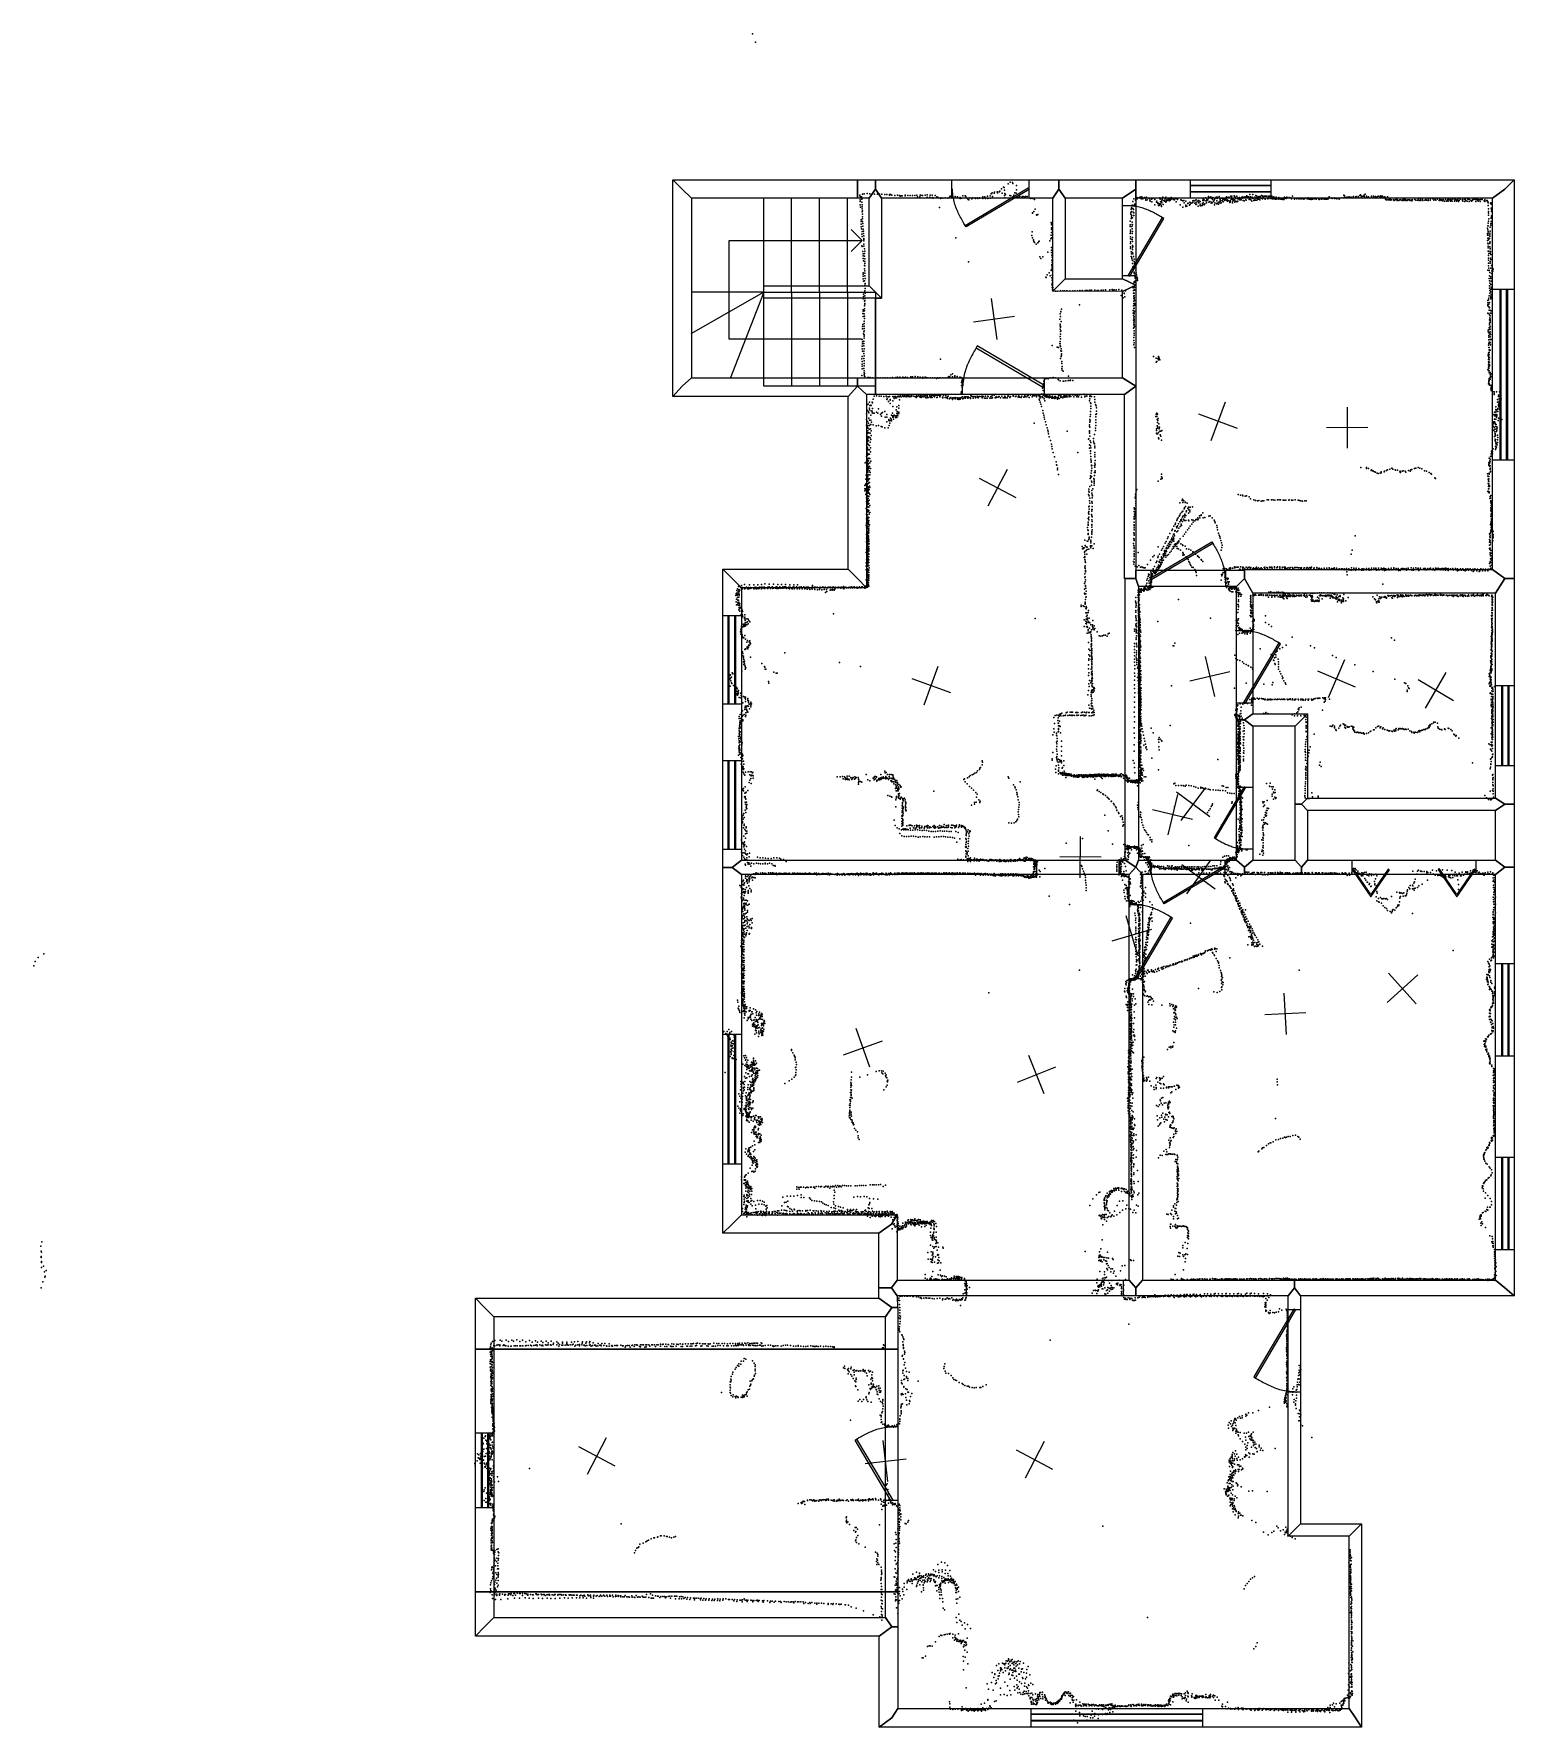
# Model space of a CAD drawing. Header units: millimetres. Extents: x -399 to 13959, y -15390 to 1030.
import ezdxf

# ---------------------------------------------------------------- set-up
doc = ezdxf.new("R2010")
doc.units = ezdxf.units.MM
for name, color, linetype in [('DOORS', 7, 'Continuous'), ('P', 9, 'Continuous'), ('PANOS', 10, 'Continuous'), ('ROOMS', 1, 'Continuous'), ('STRUCTS', 4, 'Continuous'), ('WALLS', 3, 'Continuous'), ('WINDOWS', 6, 'Continuous')]:
    doc.layers.add(name, color=color, linetype=linetype)

# ---------------------------------------------------------------- blocks, each defined once
blk = doc.blocks.new('1-Standard_3C')
for points in [[(-403.982, 5.64828), (253.382, 394.931), (263.573, 377.722), (-393.791, -11.5606), (-403.982, 5.64828)], [(263.573, 377.722), (275.367, 357.142), (283.15, 343.495), (290.844, 329.879), (298.429, 316.269), (305.882, 302.642), (313.184, 288.973), (320.313, 275.239), (327.249, 261.416), (333.971, 247.479), (340.456, 233.405), (346.686, 219.17), (352.638, 204.75), (358.291, 190.121), (363.626, 175.258), (368.62, 160.139), (373.253, 144.738), (377.503, 129.032), (381.351, 112.998), (384.774, 96.6102), (387.752, 79.8457), (390.265, 62.6802), (392.29, 45.0899), (393.807, 27.0508), (395.085, -0.90191)]]:
    blk.add_lwpolyline(points)
blk = doc.blocks.new('7-Bifold_42')
for points in [[(-898.992, 30.3406), (-625.387, 430.985)], [(-625.37, 395.547), (-882.476, 19.0615), (-898.992, 30.3406)], [(-625.387, 430.985), (-356.55, 38.1576), (-373.055, 26.8622)], [(-373.055, 26.8622), (-625.37, 395.547)], [(350.975, 30.1593), (624.58, 430.804)], [(624.597, 395.366), (367.491, 18.8802), (350.975, 30.1593)], [(624.58, 430.804), (893.417, 37.9763), (876.912, 26.6809)], [(876.912, 26.6809), (624.597, 395.366)]]:
    blk.add_lwpolyline(points)
blk = doc.blocks.new('1-Standard_45')
for points in [[(-590, 42.9766), (589.999, 42.9766), (589.999, 32.9766), (-590, 32.9766), (-590, 42.9766)], [(-590.014, -44.0958), (589.985, -44.0958), (589.985, -54.0958), (-590.014, -54.0958), (-590.014, -44.0958)]]:
    blk.add_lwpolyline(points)

msp = doc.modelspace()

# ---------------------------------------------------------------- linework, layer by layer
at = {"layer": 'DOORS'}
for points in [[(9251.82, -564.79), (8506.37, -564.79), (8506.37, -384.8), (9251.82, -384.8), (9251.82, -564.79)], [(10160.5, -1314.89), (10160.4, -634.89), (10290.4, -634.88), (10290.5, -1314.89), (10160.5, -1314.89)], [(8607.04, -2306.92), (9399.04, -2306.92), (9399.04, -2466.92), (8607.04, -2466.92), (8607.04, -2306.92)], [(10439.1, -4170.42), (11159.1, -4170.42), (11159.1, -4330.42), (10439.1, -4330.42), (10439.1, -4170.42)], [(11425.1, -4755.05), (11425.1, -5459.11), (11265.1, -5459.11), (11265.1, -4755.05), (11425.1, -4755.05)], [(10185.6, -6853.04), (10185.6, -6205.78), (10315.6, -6205.78), (10315.6, -6853.04), (10185.6, -6853.04)], [(11425.1, -6275.45), (11425.1, -6875.45), (11265.1, -6875.45), (11265.1, -6275.45), (11425.1, -6275.45)], [(9329.17, -6982.19), (10123.2, -6982.11), (10123.2, -7122.11), (9329.18, -7122.19), (9329.17, -6982.19)], [(10431.9, -6982.05), (11151.9, -6981.83), (11151.9, -7121.83), (10431.9, -7122.05), (10431.9, -6982.05)], [(12387.1, -6981.78), (13587.1, -6981.78), (13587.1, -7121.78), (12387.1, -7121.78), (12387.1, -6981.78)], [(10225.6, -8131.89), (10225.6, -7411.89), (10355.6, -7411.89), (10355.6, -8131.89), (10225.6, -8131.89)], [(8646.54, -11055.7), (10167.3, -11055.7), (10167.3, -11205.7), (8646.54, -11205.7), (8646.54, -11055.7)], [(11888.2, -11340.9), (11888.2, -12140.9), (11768.2, -12140.9), (11768.2, -11340.9), (11888.2, -11340.9)], [(7861.45, -13193.4), (7861.41, -12473.4), (7981.41, -12473.4), (7981.45, -13193.4), (7861.45, -13193.4)]]:
    msp.add_lwpolyline(points, dxfattribs=at)
at = {"layer": 'P'}
for p in [(6571, 1030), (6599, 949), (8988, -472), (9007, -458), (9013, -459), (9017, -486), (9050, -423), (9070, -407), (9093, -411), (9098, -420), (9131, -481), (9132, -442), (7614, -535), (7616, -546), (7616, -578), (7616, -597), (7617, -627), (7620, -649), (7629, -549), (7632, -573), (7632, -603), (7634, -646), (7635, -627), (7637, -524), (7655, -520), (7685, -517), (7709, -521), (7733, -523), (7755, -525), (7785, -525), (7804, -523), (7825, -526), (7856, -528), (7874, -528), (7901, -527), (7901, -533), (7911, -529), (7924, -534), (7953, -536), (7978, -535), (7996, -537), (8005, -544), (8015, -540), (8023, -540), (8051, -540), (8052, -535), (8077, -536), (8100, -536), (8124, -537), (8146, -537), (8167, -535), (8172, -549), (8196, -551), (8197, -535), (8205, -535), (8219, -538), (8246, -534), (8265, -530), (8267, -552), (8293, -553), (8294, -534), (8313, -533), (8316, -558), (8325, -563), (8342, -538), (8361, -551), (8371, -558), (8385, -654), (8394, -567), (8403, -559), (8417, -563), (8440, -559), (8466, -562), (8481, -555), (8490, -545), (8502, -547), (8514, -546), (8537, -546), (8561, -549), (8586, -556), (8587, -567), (8598, -562), (8610, -541), (8634, -542), (8640, -547), (8656, -567), (8663, -575), (8669, -578), (8681, -560), (8699, -571), (8709, -561), (8731, -561), (8735, -566), (8752, -561), (8758, -565), (8773, -559), (8778, -562), (8805, -549), (8805, -565), (8825, -550), (8832, -568), (8851, -543), (8853, -566), (8877, -542), (8879, -564), (8886, -521), (8897, -513), (8900, -548), (8916, -516), (8918, -506), (8943, -503), (8948, -513), (8965, -502), (8971, -495), (8992, -515), (9016, -537), (9018, -560), (9019, -518), (9024, -528), (9069, -537), (9078, -542), (9097, -558), (9098, -549), (9106, -535), (9116, -510), (9130, -515), (9142, -546), (9144, -559), (9150, -557), (9163, -548), (9183, -554), (9191, -547), (9196, -548), (9214, -550), (9219, -547), (9237, -546), (9267, -562), (9267, -566), (9278, -562), (9289, -566), (9308, -575), (10247, -656), (10254, -630), (10260, -597), (10269, -569), (10272, -632), (10279, -621), (10286, -583), (10288, -570), (10290, -564), (10290, -567), (10298, -558), (10304, -569), (10319, -561), (10329, -554), (10338, -561), (10339, -552), (10340, -570), (10349, -549), (10357, -570), (10358, -564), (10373, -556), (10384, -566), (10386, -583), (10393, -554), (10401, -581), (10419, -566), (10427, -584), (10428, -593), (10442, -573), (10445, -599), (10451, -567), (10473, -575), (10474, -628), (10491, -602), (10493, -592), (10504, -610), (10504, -615), (10510, -633), (10516, -634), (10517, -619), (10518, -624), (10521, -559), (10524, -573), (10526, -618), (10528, -598), (10536, -596), (10536, -632), (10539, -643), (10541, -590), (10543, -609), (10545, -578), (10546, -571), (10552, -553), (10555, -624), (10560, -585), (10569, -592), (10571, -585), (10574, -571), (10579, -601), (10581, -552), (10588, -593), (10591, -578), (10592, -564), (10598, -584), (10605, -575), (10613, -588), (10617, -572), (10618, -586), (10626, -578), (10630, -566), (10632, -556), (10632, -574), (10642, -562), (10651, -576), (10652, -574), (10653, -562), (10665, -581), (10672, -567), (10682, -598), (10683, -566), (10693, -575), (10694, -574), (10718, -627), (10725, -578), (10733, -582), (10746, -588), (10747, -649), (10754, -585), (10760, -609), (10773, -632), (10773, -644), (10775, -593), (10781, -638), (10783, -640), (10794, -615), (10798, -611), (10810, -630), (10813, -601), (10814, -624), (10816, -620), (10827, -612), (10836, -608), (10843, -589), (10844, -606), (10851, -587), (10852, -586), (10855, -589), (10862, -613), (10871, -626), (10872, -582), (10875, -581), (10876, -601), (10877, -623), (10891, -593), (10895, -585), (10895, -642), (10896, -606), (10896, -608), (10901, -587), (10902, -604), (10912, -623), (10912, -635), (10915, -597), (10919, -638), (10920, -638), (10933, -635), (10936, -616), (10937, -624), (10940, -586), (10942, -610), (10944, -572), (10948, -585), (10951, -629), (10953, -580), (10956, -621), (10960, -618), (10964, -560), (10967, -589), (10975, -586), (10976, -567), (10976, -607), (10979, -589), (10982, -579), (10988, -579), (10994, -547), (10996, -564), (10999, -602), (11002, -560), (11008, -594), (11013, -552), (11016, -549), (11021, -613), (11022, -562), (11022, -610), (11025, -603), (11029, -610), (11032, -575), (11036, -556), (11043, -594), (11051, -584), (11054, -627), (11055, -608), (11057, -570), (11070, -553), (11071, -616), (11074, -617), (11076, -590), (11078, -553), (11078, -567), (11083, -611), (11090, -620), (11096, -603), (11098, -546), (11104, -562), (11106, -575), (11109, -588), (11109, -591), (11109, -611), (11112, -589), (11116, -608), (11122, -564), (11124, -564), (11128, -589), (11130, -563), (11134, -568), (11134, -579), (11136, -598), (11138, -575), (11144, -563), (11147, -576), (11154, -585), (11157, -564), (11157, -581), (11164, -567), (11166, -571), (11167, -560), (11168, -551), (11172, -587), (11176, -557), (11176, -580), (11180, -592), (11184, -586), (11193, -552), (11195, -561), (11198, -591), (11199, -558), (11200, -604), (11206, -589), (11209, -600), (11212, -543), (11214, -576), (11219, -560), (11222, -545), (11226, -568), (11226, -607), (11227, -573), (11231, -593), (11233, -575), (11235, -587), (11238, -578), (11242, -539), (11246, -581), (11250, -548), (11251, -602), (11254, -558), (11254, -592), (11259, -567), (11259, -592), (11270, -545), (11270, -598), (11278, -559), (11278, -569), (11278, -591), (11279, -566), (11285, -570), (11291, -574), (11294, -566), (11296, -557), (11299, -580), (11303, -579), (11307, -562), (11309, -577), (11310, -581), (11319, -557), (11320, -561), (11321, -551), (11321, -562), (11330, -561), (11330, -586), (11335, -586), (11336, -555), (11339, -590), (11342, -552), (11350, -551), (11351, -550), (11356, -579), (11361, -583), (11362, -550), (11363, -549), (11365, -541), (11370, -552), (11378, -558), (11379, -549), (11382, -550), (11388, -577), (11395, -529), (11395, -573), (11400, -552), (11403, -551), (11404, -579), (11415, -561), (11415, -593), (11418, -564), (11419, -555), (11424, -527), (11428, -567), (11435, -587), (11443, -555), (11443, -556), (11443, -581), (11445, -557), (11445, -582), (11448, -564), (11453, -537), (11453, -584), (11462, -543), (11463, -564), (11463, -584), (11468, -557), (11476, -573), (11480, -551), (11483, -572), (11486, -548), (11493, -578), (11494, -561), (11500, -548), (11504, -562), (11509, -537), (11517, -542), (11519, -569), (11526, -550), (11529, -547), (11539, -544), (11545, -573), (11547, -545), (11550, -544), (11560, -544), (11561, -543), (11571, -571), (11575, -551), (11581, -543), (11588, -545), (11591, -568), (11598, -564), (11609, -550), (11610, -543), (11613, -571), (11621, -569), (11625, -567), (11626, -555), (11629, -549), (11634, -571), (11644, -573), (11649, -559), (11652, -554), (11656, -572), (11676, -573), (11677, -569), (11678, -558), (11689, -565), (11695, -573), (11707, -572), (11710, -567), (11714, -577), (11725, -576), (11726, -563), (11731, -555), (11731, -567), (11743, -561), (11748, -566), (11752, -564), (11754, -552), (11757, -558), (11776, -556), (11781, -561), (11793, -559), (11799, -569), (11808, -545), (11830, -572), (11833, -567), (11850, -571), (11855, -567), (11870, -570), (11884, -570), (11896, -568), (11900, -571), (11907, -568), (11920, -572), (11928, -568), (11950, -569), (11961, -560), (11961, -569), (11970, -574), (11981, -568), (11982, -573), (11990, -577), (12004, -573), (12019, -569), (12029, -568), (12038, -567), (12039, -572), (12061, -571), (12068, -576), (12086, -566), (12087, -572), (12095, -572), (12110, -566), (12117, -572), (12130, -573), (12136, -574), (12146, -572), (12156, -569), (12164, -551), (12184, -561), (12193, -565), (12213, -559), (12215, -568), (12233, -567), (12239, -569), (12240, -563), (12261, -572), (12262, -568), (12281, -560), (12306, -534), (12310, -558), (12314, -542), (12316, -561), (12330, -552), (12330, -559), (12330, -559), (12339, -560), (12347, -552), (12359, -551), (12371, -556), (12378, -552), (12398, -550), (12398, -552), (12401, -546), (12421, -557), (12425, -549), (12427, -547), (12447, -547), (12448, -556), (12462, -538), (12469, -531), (12477, -544), (12477, -553), (12482, -546), (12496, -545), (12505, -535), (12506, -551), (12515, -524), (12526, -544), (12530, -554), (12545, -550), (12545, -551), (12575, -544), (12575, -549), (12595, -545), (12599, -554), (12615, -546), (12625, -557), (12635, -548), (12645, -544), (12658, -552), (12665, -542), (12673, -552), (12681, -544), (12693, -556), (12699, -554), (12704, -549), (12710, -574), (12719, -581), (12729, -581), (12732, -550), (12739, -580), (12746, -576), (12751, -566), (12758, -582), (12759, -575), (12770, -579), (12789, -578), (12796, -586), (12806, -581), (12810, -575), (12820, -576), (12825, -587), (12829, -580), (12841, -587), (12850, -578), (12854, -578), (12860, -580), (12873, -587), (12878, -581), (12881, -576), (12889, -586), (12892, -576), (12901, -581), (12902, -577), (12907, -585), (12922, -580), (12922, -585), (12933, -578), (12943, -578), (12952, -582), (12952, -587), (12968, -578), (12968, -588), (12974, -578), (12996, -575), (13004, -584), (13023, -582), (13030, -570), (13037, -585), (13050, -573), (13054, -585), (13070, -577), (13072, -585), (13092, -583), (13103, -575), (13109, -583), (13124, -586), (13126, -574), (13143, -584), (13149, -571), (13171, -571), (13181, -583), (13192, -574), (13198, -583), (13215, -573), (13233, -585), (13237, -574), (13245, -578), (13251, -586), (13253, -581), (13267, -590), (13268, -579), (13271, -575), (13284, -591), (13294, -575), (13302, -593), (13312, -580), (13318, -572), (13320, -593), (13331, -581), (13341, -574), (13341, -592), (13349, -578), (13359, -593), (13365, -572), (13382, -591), (13384, -578), (13388, -574), (13396, -579), (13401, -591), (13409, -584), (13413, -572), (13418, -595), (13426, -587), (13437, -573), (13456, -578), (13460, -576), (13461, -593), (13481, -577), (13481, -594), (13487, -571), (13491, -586), (13503, -592), (13509, -574), (13522, -575), (13522, -594), (13539, -582), (13544, -593), (13555, -587), (13557, -577), (13559, -576), (13573, -572), (13582, -576), (13588, -594), (13595, -576), (13598, -574), (13603, -584), (13609, -575), (13610, -593), (13622, -578), (13631, -594), (13636, -576), (13650, -575), (13667, -588), (13675, -578), (13675, -595), (13690, -587), (13697, -585), (13700, -594), (13705, -594), (13706, -634), (13708, -610), (13731, -613), (13732, -607), (13736, -621), (7624, -772), (7626, -789), (7626, -816), (7636, -667), (7636, -695), (7637, -687), (7639, -744), (7639, -763), (7640, -718), (7640, -790), (7642, -809), (9286, -707), (9287, -708), (9301, -694), (9314, -671), (9326, -725), (9330, -729), (9338, -722), (9469, -800), (9470, -805), (10236, -787), (10240, -719), (10242, -703), (10244, -671), (10245, -761), (10247, -745), (10249, -693), (10249, -729), (10254, -797), (10255, -818), (10256, -753), (10261, -662), (10264, -700), (10267, -673), (10267, -731), (10269, -730), (10270, -707), (13708, -806), (13709, -691), (13710, -728), (13710, -786), (13711, -668), (13711, -708), (13712, -764), (13734, -808), (13735, -788), (13736, -751), (13737, -660), (13737, -757), (13738, -677), (13738, -733), (13740, -694), (7625, -841), (7630, -860), (7633, -911), (7634, -888), (7635, -934), (7642, -836), (7646, -863), (7648, -905), (7649, -882), (7650, -930), (7650, -963), (7650, -978), (7652, -955), (8545, -947), (9281, -926), (9283, -889), (9286, -947), (9296, -971), (9298, -966), (9299, -982), (9348, -983), (9351, -979), (9457, -978), (9466, -959), (9469, -922), (9470, -896), (9470, -948), (9471, -851), (9472, -822), (9472, -868), (10234, -838), (10236, -822), (10236, -905), (10237, -890), (10237, -938), (10238, -874), (10239, -957), (10252, -837), (10252, -964), (10254, -861), (10255, -905), (10255, -965), (10256, -885), (10256, -946), (10256, -983), (10257, -823), (10257, -886), (13699, -855), (13700, -974), (13701, -906), (13701, -923), (13703, -869), (13704, -830), (13704, -952), (13706, -830), (13706, -886), (13706, -922), (13707, -902), (13710, -951), (13710, -967), (13721, -955), (13722, -920), (13723, -936), (13724, -902), (13727, -882), (13728, -846), (13733, -825), (7632, -1026), (7634, -1032), (7642, -1080), (7644, -1102), (7644, -1149), (7646, -1124), (7650, -1029), (7651, -1008), (7657, -1055), (7658, -1100), (7659, -1127), (7660, -1078), (9306, -994), (9324, -1008), (9339, -996), (9357, -1131), (9369, -1148), (9389, -1132), (9436, -1086), (9472, -1041), (9472, -1066), (9473, -1091), (9476, -1117), (9478, -1136), (10238, -987), (10238, -1003), (10238, -1050), (10239, -1035), (10244, -1129), (10245, -1085), (10248, -1103), (10252, -1143), (10256, -1089), (10257, -1023), (10258, -1043), (10258, -1062), (10259, -1032), (10262, -1104), (10267, -1129), (13705, -1000), (13706, -1078), (13707, -1005), (13707, -1030), (13708, -1044), (13710, -1119), (13711, -1146), (13713, -1078), (13714, -1099), (13723, -1004), (13724, -991), (13724, -1036), (13725, -986), (13727, -1050), (13728, -1054), (13728, -1097), (13729, -1144), (13730, -1081), (13734, -1110), (7645, -1287), (7646, -1300), (7649, -1172), (7658, -1247), (7659, -1215), (7660, -1291), (7661, -1196), (7661, -1221), (7662, -1150), (7662, -1176), (7662, -1267), (8668, -1179), (9431, -1306), (9448, -1287), (9467, -1265), (9473, -1256), (9475, -1212), (9476, -1166), (9476, -1206), (9477, -1185), (9477, -1237), (9478, -1310), (9479, -1230), (9481, -1242), (10252, -1150), (10257, -1169), (10258, -1198), (10261, -1229), (10261, -1244), (10272, -1156), (10272, -1289), (10274, -1177), (10274, -1280), (10276, -1193), (10276, -1210), (10278, -1229), (10278, -1297), (10288, -1262), (10294, -1287), (10297, -1306), (13705, -1261), (13709, -1163), (13709, -1192), (13710, -1218), (13712, -1243), (13717, -1266), (13724, -1285), (13727, -1177), (13728, -1192), (13733, -1158), (13733, -1241), (13738, -1293), (13739, -1216), (13742, -1267), (13748, -1242), (13752, -1270), (13757, -1253), (7646, -1318), (7646, -1344), (7648, -1367), (7659, -1365), (7659, -1412), (7660, -1316), (7661, -1461), (7662, -1408), (7663, -1391), (7664, -1342), (7664, -1438), (9416, -1330), (9420, -1331), (9458, -1317), (9476, -1335), (9476, -1405), (9478, -1357), (9478, -1394), (9478, -1430), (9480, -1381), (9480, -1453), (9483, -1429), (9484, -1463), (9489, -1452), (9510, -1465), (9526, -1464), (9558, -1463), (9582, -1461), (9599, -1461), (9616, -1461), (9623, -1462), (9650, -1461), (9679, -1461), (9697, -1462), (9723, -1461), (9746, -1459), (9769, -1460), (9797, -1459), (9810, -1459), (9812, -1462), (9825, -1458), (9844, -1456), (9859, -1455), (9891, -1455), (9915, -1457), (9928, -1458), (9953, -1455), (9973, -1454), (9994, -1453), (10037, -1451), (10059, -1450), (10065, -1454), (10078, -1451), (10098, -1451), (10124, -1450), (10155, -1454), (10185, -1458), (10189, -1462), (10263, -1393), (10264, -1433), (10265, -1421), (10268, -1460), (10275, -1375), (10275, -1382), (10276, -1453), (10277, -1372), (10277, -1430), (10278, -1456), (10279, -1410), (10280, -1324), (10283, -1340), (10283, -1368), (10283, -1377), (10302, -1330), (10305, -1347), (10306, -1363), (13717, -1343), (13719, -1315), (13719, -1366), (13720, -1437), (13721, -1413), (13722, -1388), (13722, -1459), (13732, -1399), (13733, -1325), (13733, -1341), (13733, -1471), (13734, -1448), (13735, -1426), (13736, -1369), (13740, -1439), (7646, -1538), (7648, -1493), (7649, -1516), (7658, -1563), (7658, -1607), (7658, -1635), (7660, -1511), (7660, -1591), (7662, -1535), (7662, -1557), (7662, -1586), (7664, -1484), (9567, -1638), (9744, -1597), (10148, -1506), (10167, -1529), (10175, -1489), (10176, -1483), (10184, -1520), (10266, -1484), (10267, -1608), (10269, -1536), (10269, -1585), (10270, -1512), (10270, -1561), (10270, -1633), (10274, -1484), (10274, -1527), (10275, -1508), (10275, -1540), (10275, -1631), (10277, -1554), (10277, -1585), (10277, -1595), (10277, -1604), (13703, -1577), (13704, -1597), (13704, -1608), (13705, -1557), (13709, -1550), (13714, -1591), (13715, -1534), (13715, -1617), (13718, -1509), (13721, -1575), (13721, -1625), (13721, -1628), (13722, -1483), (13732, -1528), (13733, -1513), (13733, -1541), (13736, -1498), (7641, -1789), (7643, -1681), (7645, -1659), (7646, -1647), (7646, -1710), (7653, -1806), (7654, -1685), (7654, -1756), (7654, -1778), (7657, -1729), (7659, -1657), (7659, -1706), (9553, -1737), (9555, -1784), (9555, -1802), (9557, -1686), (9558, -1712), (9560, -1806), (9561, -1663), (9562, -1661), (9562, -1664), (9564, -1759), (10264, -1677), (10265, -1654), (10268, -1701), (10268, -1747), (10269, -1725), (10269, -1771), (10269, -1793), (10272, -1711), (10273, -1738), (10273, -1788), (10274, -1668), (10274, -1686), (10274, -1747), (10275, -1764), (10276, -1660), (10277, -1805), (13704, -1679), (13708, -1681), (13716, -1649), (13719, -1774), (13719, -1793), (13721, -1696), (13721, -1744), (13722, -1724), (13725, -1679), (13725, -1732), (13725, -1745), (13725, -1770), (13726, -1705), (13726, -1757), (13731, -1651), (13733, -1677), (13737, -1656), (7636, -1933), (7637, -1956), (7639, -1807), (7640, -1830), (7649, -1878), (7650, -1861), (7651, -1950), (7653, -1828), (7653, -1900), (7655, -1888), (7655, -1921), (7656, -1850), (9555, -1954), (9556, -1904), (9557, -1832), (9558, -1815), (9558, -1928), (9560, -1855), (9560, -1881), (9563, -1849), (10268, -1825), (10270, -1913), (10271, -1944), (10273, -1849), (10273, -1871), (10273, -1966), (10275, -1814), (10275, -1893), (13707, -1842), (13708, -1860), (13713, -1868), (13713, -1895), (13713, -1912), (13714, -1841), (13715, -1936), (13716, -1822), (13716, -1961), (13721, -1961), (13722, -1872), (13722, -1885), (13724, -1935), (13725, -1860), (13726, -1909), (13727, -1811), (13727, -1834), (13728, -1807), (13728, -1963), (13730, -1884), (13734, -1934), (7633, -2121), (7634, -2023), (7634, -2097), (7636, -1999), (7637, -1975), (7637, -2046), (7651, -2071), (7652, -1973), (7652, -1996), (7652, -2047), (7652, -2118), (7654, -2024), (7655, -2093), (8394, -2123), (9477, -1991), (9527, -2008), (9541, -2011), (9554, -1972), (9556, -1976), (9557, -1995), (9559, -2002), (9560, -2117), (9562, -2045), (9565, -2024), (9565, -2098), (9568, -2047), (9568, -2073), (9570, -2073), (9570, -2085), (10269, -1986), (10277, -2010), (10462, -2099), (10486, -2114), (10503, -2119), (10508, -2098), (10510, -2131), (10514, -2104), (10517, -2117), (10521, -2130), (13708, -2084), (13708, -2092), (13709, -1989), (13710, -2129), (13711, -2067), (13712, -2059), (13712, -2106), (13712, -2113), (13713, -1971), (13713, -2011), (13716, -2034), (13717, -2082), (13717, -2106), (13717, -2131), (13718, -2010), (13718, -2059), (13719, -1973), (13719, -2034), (13719, -2039), (13719, -2112), (13725, -2038), (13731, -1987), (7633, -2284), (7634, -2146), (7634, -2191), (7635, -2172), (7636, -2217), (7651, -2216), (7653, -2142), (7653, -2166), (7655, -2189), (7655, -2239), (7655, -2258), (7656, -2277), (7657, -2290), (7658, -2263), (7661, -2294), (7978, -2298), (8055, -2298), (8108, -2295), (8123, -2296), (8148, -2294), (8174, -2295), (8197, -2298), (8222, -2298), (8477, -2292), (8487, -2296), (8495, -2275), (8510, -2266), (8511, -2296), (8533, -2286), (8533, -2296), (8558, -2293), (8583, -2298), (9573, -2146), (9573, -2167), (9573, -2215), (9575, -2194), (9576, -2231), (9585, -2242), (9638, -2290), (10487, -2155), (10492, -2147), (13703, -2226), (13710, -2151), (13710, -2238), (13711, -2180), (13711, -2202), (13712, -2194), (13712, -2208), (13713, -2157), (13713, -2172), (13714, -2214), (13716, -2237), (13716, -2256), (13719, -2154), (13719, -2178), (13719, -2189), (13726, -2274), (13727, -2253), (13729, -2290), (13735, -2292), (13737, -2268), (13738, -2268), (7689, -2301), (7698, -2303), (7712, -2303), (7736, -2305), (7765, -2304), (7788, -2305), (7811, -2306), (7838, -2304), (7858, -2305), (7859, -2306), (7882, -2306), (7906, -2304), (7931, -2302), (7963, -2301), (8002, -2299), (8030, -2299), (8042, -2305), (8058, -2307), (8076, -2302), (8106, -2307), (8213, -2306), (8224, -2308), (8245, -2300), (8255, -2301), (8273, -2304), (8296, -2305), (8317, -2304), (8341, -2306), (8357, -2312), (8366, -2306), (8378, -2308), (8389, -2306), (8393, -2306), (8416, -2306), (8441, -2307), (8465, -2303), (8595, -2303), (8597, -2452), (8599, -2352), (8599, -2379), (8600, -2437), (8601, -2333), (8604, -2400), (9385, -2407), (9391, -2383), (9392, -2379), (9392, -2428), (9396, -2338), (9396, -2392), (9398, -2362), (9399, -2458), (9405, -2312), (9411, -2314), (9422, -2311), (9431, -2310), (9440, -2314), (9458, -2307), (9462, -2307), (9480, -2304), (9489, -2303), (9507, -2304), (9536, -2320), (9539, -2326), (9556, -2334), (9585, -2338), (9590, -2338), (9610, -2334), (9634, -2330), (9640, -2331), (9652, -2330), (9655, -2327), (9680, -2330), (13710, -2363), (13712, -2327), (13712, -2341), (13714, -2347), (13716, -2331), (13716, -2365), (13718, -2312), (13721, -2377), (13725, -2317), (13726, -2302), (13733, -2375), (13734, -2406), (13735, -2415), (13736, -2381), (13736, -2428), (13737, -2421), (13738, -2394), (13739, -2397), (13740, -2420), (13743, -2432), (13748, -2438), (13764, -2441), (13765, -2453), (13789, -2441), (13817, -2441), (7686, -2564), (7688, -2622), (7694, -2562), (7705, -2542), (7705, -2601), (7705, -2615), (7709, -2573), (7718, -2571), (7721, -2573), (7723, -2624), (7731, -2543), (7734, -2548), (7735, -2602), (7741, -2513), (7751, -2483), (7774, -2481), (7792, -2606), (7799, -2484), (7820, -2482), (7846, -2486), (7869, -2483), (7874, -2514), (7875, -2491), (7878, -2508), (7891, -2489), (7891, -2534), (7899, -2487), (7906, -2516), (7906, -2521), (7906, -2555), (7932, -2486), (7932, -2584), (7933, -2527), (7939, -2489), (7944, -2506), (7952, -2488), (7959, -2488), (7959, -2499), (7964, -2617), (7967, -2500), (7971, -2588), (7977, -2488), (7983, -2482), (7986, -2488), (7992, -2574), (7992, -2600), (7995, -2489), (7996, -2518), (8003, -2474), (8006, -2482), (8012, -2489), (8025, -2473), (8031, -2483), (8034, -2488), (8043, -2488), (8045, -2477), (8047, -2469), (8056, -2483), (8057, -2487), (8067, -2489), (8069, -2481), (8070, -2471), (8081, -2480), (8088, -2488), (8091, -2469), (8096, -2489), (8106, -2486), (8110, -2488), (8112, -2478), (8115, -2474), (8131, -2483), (8146, -2488), (8155, -2491), (8158, -2496), (8161, -2475), (8168, -2483), (8173, -2488), (8184, -2478), (8192, -2486), (8197, -2493), (8205, -2477), (8205, -2486), (8206, -2495), (8218, -2486), (8227, -2474), (8228, -2491), (8242, -2485), (8244, -2481), (8248, -2472), (8249, -2495), (8264, -2498), (8265, -2478), (8267, -2487), (8270, -2473), (8275, -2497), (8291, -2490), (8293, -2476), (8298, -2495), (8304, -2491), (8309, -2481), (8311, -2497), (8315, -2474), (8315, -2497), (8328, -2479), (8336, -2491), (8337, -2474), (8340, -2472), (8351, -2476), (8358, -2475), (8360, -2495), (8362, -2497), (8365, -2476), (8380, -2474), (8390, -2486), (8390, -2490), (8394, -2478), (8415, -2492), (8416, -2497), (8419, -2498), (8424, -2477), (8439, -2495), (8441, -2495), (8446, -2478), (8451, -2496), (8462, -2507), (8463, -2491), (8468, -2483), (8483, -2509), (8488, -2499), (8493, -2500), (8494, -2497), (8507, -2506), (8512, -2515), (8515, -2498), (8521, -2499), (8528, -2503), (8533, -2504), (8536, -2496), (8536, -2510), (8545, -2499), (8559, -2504), (8560, -2501), (8561, -2512), (8573, -2502), (8573, -2514), (8576, -2498), (8580, -2506), (8581, -2504), (8585, -2512), (8589, -2498), (8600, -2500), (8605, -2490), (8609, -2489), (8611, -2509), (8622, -2504), (8623, -2498), (8629, -2490), (8636, -2491), (8636, -2503), (8649, -2491), (8658, -2493), (8660, -2503), (8662, -2490), (8671, -2495), (8685, -2507), (8686, -2498), (8690, -2480), (8694, -2480), (8698, -2483), (8711, -2490), (8711, -2502), (8717, -2485), (8730, -2485), (8735, -2498), (8749, -2483), (8749, -2493), (8750, -2484), (8755, -2487), (8761, -2498), (8771, -2486), (8774, -2485), (8791, -2485), (8798, -2501), (8799, -2484), (8803, -2484), (8808, -2488), (8811, -2487), (8823, -2502), (8831, -2483), (8835, -2504), (8849, -2502), (8855, -2484), (8856, -2486), (8873, -2504), (8883, -2485), (8886, -2503), (8896, -2481), (8900, -2500), (8915, -2474), (8925, -2498), (8935, -2485), (8939, -2496), (8953, -2492), (8959, -2486), (8963, -2486), (8977, -2499), (8991, -2484), (9003, -2498), (9014, -2496), (9016, -2501), (9019, -2484), (9020, -2492), (9022, -2494), (9029, -2499), (9042, -2498), (9048, -2482), (9051, -2482), (9052, -2471), (9069, -2495), (9071, -2487), (9074, -2486), (9099, -2480), (9100, -2483), (9102, -2480), (9124, -2488), (9130, -2482), (9149, -2492), (9151, -2483), (9156, -2480), (9162, -2494), (9176, -2492), (9178, -2495), (9185, -2483), (9202, -2493), (9210, -2485), (9212, -2478), (9216, -2487), (9217, -2490), (9231, -2489), (9239, -2477), (9244, -2476), (9256, -2496), (9267, -2475), (9285, -2491), (9289, -2476), (9295, -2474), (9305, -2481), (9308, -2480), (9322, -2476), (9326, -2491), (9341, -2476), (9351, -2480), (9353, -2472), (9353, -2512), (9354, -2489), (9355, -2523), (9361, -2471), (9361, -2542), (9364, -2500), (9367, -2490), (9368, -2562), (9369, -2562), (9376, -2464), (9376, -2585), (9382, -2463), (9383, -2489), (9386, -2496), (9387, -2623), (9390, -2475), (9398, -2472), (9399, -2509), (9404, -2480), (9408, -2478), (9408, -2528), (9411, -2489), (9413, -2486), (9419, -2476), (9422, -2490), (9425, -2492), (9430, -2480), (9438, -2492), (9447, -2483), (9450, -2498), (9456, -2479), (9459, -2494), (9467, -2494), (9475, -2490), (9475, -2493), (9475, -2504), (9481, -2482), (9481, -2492), (9484, -2502), (9492, -2498), (9503, -2506), (9504, -2495), (9505, -2487), (9512, -2485), (9512, -2494), (9518, -2499), (9529, -2513), (9533, -2495), (9534, -2507), (9536, -2495), (9538, -2481), (9547, -2506), (9556, -2478), (9561, -2492), (9561, -2496), (9563, -2478), (9567, -2492), (9580, -2499), (9584, -2489), (9591, -2483), (9593, -2478), (9601, -2476), (9601, -2493), (9605, -2479), (9613, -2489), (9619, -2476), (9620, -2472), (9625, -2491), (9643, -2470), (9643, -2480), (9643, -2489), (9648, -2474), (9650, -2469), (9658, -2488), (9675, -2471), (9677, -2471), (9688, -2489), (9695, -2471), (9703, -2469), (9706, -2473), (9718, -2489), (9719, -2480), (9729, -2470), (9733, -2490), (9735, -2467), (9744, -2470), (9760, -2468), (9761, -2467), (9763, -2492), (9789, -2465), (9789, -2468), (9796, -2489), (9797, -2484), (9813, -2484), (9814, -2466), (9839, -2528), (9844, -2468), (9844, -2485), (9844, -2488), (9844, -2509), (9847, -2479), (9850, -2547), (9852, -2554), (9854, -2581), (9854, -2603), (9861, -2485), (9890, -2490), (9891, -2515), (9892, -2542), (9897, -2563), (9904, -2577), (9909, -2596), (13766, -2467), (13781, -2613), (13782, -2588), (13784, -2627), (13797, -2614), (13798, -2515), (13798, -2541), (13798, -2614), (13801, -2603), (13807, -2566), (13807, -2573), (13808, -2473), (13808, -2485), (13810, -2586), (13811, -2559), (13814, -2543), (13815, -2508), (13815, -2531), (13816, -2555), (13816, -2609), (13817, -2579), (13820, -2537), (13823, -2516), (13824, -2489), (13825, -2486), (13825, -2526), (13825, -2586), (13828, -2467), (13833, -2510), (7676, -2653), (7677, -2709), (7678, -2765), (7686, -2729), (7687, -2788), (7688, -2784), (7690, -2768), (7695, -2635), (7698, -2745), (7699, -2697), (7701, -2646), (7705, -2715), (7706, -2768), (7717, -2759), (7719, -2667), (7720, -2715), (7720, -2757), (7727, -2734), (7732, -2630), (7732, -2644), (7738, -2649), (7742, -2762), (7750, -2648), (7772, -2771), (7773, -2639), (7786, -2648), (7792, -2768), (7813, -2660), (7819, -2777), (7823, -2649), (7824, -2678), (7830, -2779), (7834, -2640), (7855, -2790), (7856, -2632), (7859, -2688), (7873, -2661), (7874, -2688), (7876, -2732), (7887, -2790), (7895, -2709), (7895, -2718), (7898, -2767), (7900, -2724), (7905, -2745), (7910, -2696), (7914, -2720), (7916, -2712), (7917, -2705), (7918, -2716), (7919, -2721), (7921, -2666), (7931, -2648), (7931, -2673), (7934, -2688), (7936, -2688), (7939, -2705), (7941, -2674), (7942, -2672), (7946, -2669), (7956, -2674), (7960, -2691), (7968, -2673), (7972, -2652), (7972, -2691), (7974, -2631), (7975, -2672), (7980, -2649), (7980, -2656), (7982, -2675), (7990, -2639), (7990, -2651), (9304, -2744), (9390, -2649), (9396, -2669), (9400, -2686), (9405, -2707), (9413, -2731), (9421, -2760), (9431, -2790), (9841, -2761), (9841, -2778), (9842, -2783), (9843, -2735), (9845, -2709), (9846, -2682), (9846, -2721), (9850, -2633), (9851, -2660), (9900, -2767), (9902, -2660), (9902, -2739), (9903, -2685), (9903, -2713), (9907, -2628), (9907, -2653), (10484, -2680), (10487, -2657), (10492, -2682), (10494, -2648), (10495, -2771), (10496, -2660), (10496, -2710), (10500, -2657), (10501, -2739), (10503, -2718), (10504, -2783), (10506, -2699), (10514, -2753), (10519, -2784), (13755, -2733), (13757, -2775), (13758, -2752), (13759, -2739), (13762, -2662), (13766, -2786), (13767, -2639), (13767, -2705), (13768, -2734), (13770, -2673), (13770, -2732), (13776, -2744), (13777, -2755), (13778, -2777), (13779, -2662), (13779, -2670), (13780, -2637), (13783, -2706), (13786, -2680), (13786, -2758), (13789, -2687), (13790, -2779), (13791, -2673), (13792, -2660), (13794, -2790), (13800, -2633), (13805, -2720), (13807, -2697), (13840, -2709), (7679, -2872), (7679, -2922), (7681, -2822), (7686, -2910), (7686, -2927), (7686, -2953), (7687, -2896), (7688, -2846), (7688, -2947), (7689, -2838), (7689, -2890), (7689, -2894), (7690, -2795), (7690, -2821), (7690, -2840), (7690, -2873), (7691, -2945), (7693, -2916), (7695, -2880), (7697, -2913), (7699, -2877), (7701, -2838), (7703, -2804), (7712, -2929), (7714, -2841), (7714, -2887), (7715, -2799), (7720, -2902), (7723, -2818), (7724, -2864), (9437, -2812), (9440, -2829), (9442, -2848), (9449, -2876), (9461, -2913), (9472, -2950), (9622, -2822), (9831, -2901), (9834, -2897), (9839, -2841), (9840, -2818), (9840, -2830), (9841, -2954), (9842, -2872), (9847, -2916), (9853, -2933), (9878, -2919), (9879, -2895), (9882, -2936), (9889, -2855), (9890, -2947), (9899, -2793), (9899, -2816), (10489, -2799), (10489, -2817), (10491, -2841), (10493, -2850), (10499, -2792), (10501, -2848), (10508, -2834), (10511, -2888), (10513, -2896), (10516, -2800), (10522, -2824), (10524, -2857), (10531, -2824), (10532, -2872), (10540, -2910), (10541, -2816), (13754, -2817), (13766, -2810), (13768, -2873), (13773, -2829), (13774, -2854), (13775, -2899), (13775, -2914), (13776, -2803), (13776, -2844), (13778, -2868), (13778, -2902), (13779, -2925), (13780, -2945), (13788, -2938), (13789, -2825), (13790, -2801), (13790, -2813), (13795, -2955), (13797, -2907), (13798, -2931), (13799, -2860), (13801, -2884), (7678, -3067), (7679, -2972), (7679, -3117), (7681, -3023), (7685, -3007), (7685, -3106), (7686, -2983), (7686, -3037), (7686, -3054), (7687, -3000), (7687, -3089), (7688, -3060), (7688, -3106), (7688, -3118), (7689, -3091), (7691, -3044), (7693, -3000), (7695, -3089), (7697, -3109), (7698, -2956), (7700, -3005), (7701, -3047), (7701, -3085), (7706, -2961), (7707, -3004), (7707, -3046), (7708, -3088), (7715, -3022), (7717, -2983), (7718, -3112), (9476, -2972), (9479, -2993), (9489, -3028), (9501, -3071), (9727, -3028), (9841, -2986), (9849, -2965), (9850, -3017), (9850, -3040), (9851, -3012), (9852, -3067), (9853, -2983), (9854, -3093), (9855, -3111), (9891, -2968), (9892, -3031), (9892, -3052), (9893, -2985), (9893, -3071), (9895, -3108), (13718, -3086), (13722, -3110), (13726, -3119), (13727, -3093), (13731, -3068), (13736, -3043), (13737, -3065), (13738, -3018), (13743, -3031), (13747, -3019), (13748, -3044), (13749, -3021), (13756, -2995), (13777, -3000), (13779, -2971), (13781, -2991), (13783, -2968), (13789, -2978), (7665, -3130), (7667, -3125), (7675, -3249), (7679, -3165), (7679, -3212), (7681, -3225), (7683, -3195), (7683, -3260), (7683, -3263), (7684, -3125), (7689, -3146), (7689, -3185), (7689, -3196), (7689, -3202), (7689, -3216), (7690, -3152), (7690, -3224), (7690, -3278), (7691, -3138), (7691, -3175), (7691, -3256), (7691, -3258), (7692, -3188), (7692, -3247), (7693, -3141), (7694, -3167), (7695, -3135), (7699, -3181), (7705, -3164), (7707, -3208), (7708, -3129), (7708, -3247), (7713, -3222), (7715, -3186), (9517, -3121), (9519, -3149), (9524, -3152), (9529, -3182), (9531, -3197), (9541, -3244), (9847, -3281), (9849, -3256), (9853, -3272), (9855, -3231), (9856, -3124), (9858, -3158), (9858, -3205), (9859, -3263), (9861, -3153), (9861, -3208), (9862, -3155), (9862, -3183), (9882, -3280), (9889, -3252), (9890, -3156), (9890, -3223), (9892, -3173), (9893, -3132), (9894, -3148), (9895, -3207), (9896, -3224), (10537, -3266), (10540, -3241), (10542, -3269), (10546, -3280), (12472, -3176), (12526, -3175), (12527, -3186), (12545, -3186), (12571, -3203), (12574, -3198), (12589, -3206), (12590, -3212), (12605, -3217), (12613, -3221), (12630, -3230), (12639, -3232), (12658, -3231), (12668, -3228), (12670, -3216), (12697, -3217), (12700, -3209), (12721, -3203), (12732, -3198), (12752, -3190), (12773, -3182), (12781, -3191), (12804, -3196), (12807, -3202), (12828, -3200), (12850, -3218), (12853, -3211), (12858, -3222), (12873, -3209), (12884, -3208), (12903, -3209), (12908, -3219), (12934, -3205), (12950, -3209), (12956, -3199), (12968, -3195), (12993, -3184), (13004, -3181), (13027, -3175), (13045, -3182), (13064, -3188), (13088, -3206), (13109, -3209), (13134, -3224), (13150, -3234), (13159, -3239), (13190, -3274), (13196, -3282), (13700, -3237), (13703, -3259), (13712, -3125), (13712, -3261), (13715, -3144), (13715, -3151), (13716, -3132), (13717, -3229), (13718, -3238), (13720, -3137), (13721, -3163), (13725, -3191), (13726, -3193), (13728, -3158), (13728, -3182), (13730, -3217), (13731, -3213), (7661, -3348), (7661, -3401), (7662, -3382), (7666, -3343), (7670, -3393), (7671, -3432), (7672, -3289), (7672, -3333), (7672, -3437), (7673, -3378), (7677, -3410), (7678, -3431), (7679, -3430), (7681, -3355), (7682, -3371), (7683, -3297), (7683, -3346), (7683, -3389), (7684, -3303), (7685, -3305), (7686, -3397), (7688, -3409), (7688, -3414), (7689, -3379), (7689, -3424), (7690, -3364), (7691, -3301), (7691, -3307), (7691, -3334), (7691, -3411), (7693, -3285), (7693, -3293), (7694, -3412), (7695, -3327), (7698, -3368), (7698, -3396), (7702, -3387), (7702, -3424), (7705, -3356), (7706, -3320), (7707, -3286), (7708, -3437), (7710, -3369), (9832, -3437), (9834, -3386), (9834, -3405), (9838, -3414), (9845, -3358), (9860, -3308), (9861, -3345), (9862, -3398), (9864, -3316), (9864, -3425), (9865, -3441), (9872, -3381), (9885, -3295), (9887, -3310), (9887, -3327), (9887, -3345), (10287, -3433), (10294, -3402), (10299, -3387), (10507, -3309), (10533, -3287), (11283, -3437), (11306, -3443), (11323, -3444), (13705, -3407), (13708, -3287), (13708, -3329), (13708, -3405), (13709, -3309), (13710, -3295), (13711, -3359), (13711, -3381), (13713, -3286), (13713, -3334), (13713, -3382), (13713, -3418), (13715, -3310), (13715, -3346), (13717, -3410), (13718, -3359), (13718, -3421), (13719, -3360), (13720, -3354), (13732, -3448), (7674, -3573), (7676, -3468), (7676, -3505), (7679, -3514), (7680, -3598), (7681, -3558), (7682, -3602), (7683, -3533), (7683, -3558), (7684, -3586), (7685, -3492), (7685, -3514), (7686, -3479), (7687, -3471), (7688, -3603), (7689, -3451), (7689, -3497), (7689, -3606), (7690, -3552), (7690, -3556), (7691, -3453), (7691, -3584), (7692, -3507), (7692, -3529), (7692, -3606), (7693, -3528), (7694, -3474), (7699, -3523), (7700, -3456), (7701, -3560), (7701, -3592), (7702, -3493), (7709, -3543), (7709, -3610), (9834, -3556), (9835, -3602), (9836, -3449), (9836, -3578), (9838, -3549), (9839, -3499), (9840, -3497), (9842, -3522), (9844, -3473), (9862, -3582), (9863, -3599), (9864, -3505), (9864, -3507), (9865, -3552), (9865, -3582), (9866, -3520), (9867, -3469), (9869, -3449), (10272, -3602), (10274, -3565), (10277, -3578), (10278, -3605), (10282, -3577), (10284, -3469), (10285, -3599), (10287, -3454), (10287, -3474), (10288, -3576), (10289, -3545), (10290, -3504), (10290, -3524), (10291, -3598), (10717, -3519), (10736, -3607), (10738, -3495), (10743, -3483), (10747, -3513), (10747, -3599), (10751, -3494), (10754, -3499), (10758, -3577), (10762, -3565), (10767, -3514), (10770, -3510), (10772, -3553), (10777, -3605), (10782, -3594), (10786, -3520), (10794, -3574), (10800, -3558), (10804, -3586), (10805, -3563), (10812, -3604), (10813, -3588), (10818, -3561), (10838, -3555), (11327, -3451), (11349, -3452), (11363, -3450), (11389, -3461), (11403, -3480), (11433, -3490), (11449, -3496), (11471, -3497), (11484, -3494), (11504, -3500), (11517, -3497), (11531, -3498), (11562, -3487), (11576, -3487), (11606, -3488), (11621, -3489), (11637, -3492), (11665, -3490), (11679, -3490), (11693, -3490), (11719, -3492), (11729, -3491), (11746, -3491), (11773, -3492), (11778, -3487), (11798, -3491), (11811, -3492), (11835, -3489), (11863, -3493), (11876, -3494), (11890, -3497), (11906, -3502), (11929, -3497), (11942, -3498), (13724, -3476), (13728, -3455), (13731, -3473), (13733, -3503), (13733, -3589), (13734, -3499), (13734, -3511), (13734, -3567), (13735, -3520), (13735, -3544), (13735, -3592), (13736, -3575), (13736, -3600), (13737, -3525), (13739, -3550), (13743, -3536), (7674, -3734), (7676, -3627), (7677, -3632), (7678, -3673), (7678, -3713), (7678, -3751), (7680, -3763), (7681, -3726), (7686, -3633), (7686, -3658), (7686, -3713), (7686, -3754), (7687, -3767), (7688, -3634), (7688, -3680), (7688, -3743), (7690, -3668), (7693, -3656), (7693, -3719), (7694, -3661), (7694, -3690), (7694, -3701), (7696, -3702), (7697, -3716), (7697, -3747), (7698, -3729), (7699, -3689), (7699, -3771), (7700, -3751), (7701, -3660), (7703, -3629), (7705, -3732), (9820, -3757), (9827, -3668), (9827, -3706), (9827, -3723), (9828, -3733), (9832, -3614), (9833, -3682), (9834, -3627), (9834, -3657), (9861, -3630), (9863, -3643), (9863, -3728), (9863, -3734), (9864, -3684), (9864, -3754), (9865, -3699), (9867, -3653), (10272, -3677), (10272, -3705), (10272, -3760), (10273, -3730), (10273, -3739), (10274, -3651), (10274, -3667), (10278, -3629), (10284, -3642), (10287, -3618), (10287, -3651), (10289, -3671), (10644, -3772), (10659, -3744), (10670, -3727), (10674, -3715), (10685, -3750), (10687, -3759), (10688, -3688), (10690, -3747), (10692, -3676), (10695, -3739), (10699, -3663), (10705, -3722), (10708, -3762), (10710, -3648), (10715, -3636), (10715, -3703), (10719, -3748), (10724, -3622), (10725, -3682), (10726, -3689), (10729, -3689), (10730, -3723), (10731, -3676), (10732, -3737), (10741, -3698), (10742, -3655), (10745, -3648), (10753, -3677), (10756, -3683), (10760, -3640), (10761, -3689), (10764, -3655), (10765, -3628), (10776, -3642), (10776, -3690), (10800, -3685), (10801, -3617), (10804, -3764), (10805, -3691), (10818, -3743), (10833, -3725), (10834, -3683), (10845, -3686), (10847, -3704), (10862, -3693), (10873, -3678), (10877, -3679), (10892, -3664), (10892, -3681), (10894, -3675), (10907, -3645), (10909, -3662), (10923, -3635), (10924, -3641), (10939, -3613), (10943, -3662), (10960, -3660), (10998, -3646), (11012, -3645), (11031, -3664), (11049, -3687), (11056, -3698), (11059, -3712), (11075, -3736), (11080, -3757), (13731, -3732), (13733, -3651), (13734, -3717), (13736, -3626), (13736, -3644), (13736, -3695), (13737, -3704), (13737, -3731), (13737, -3758), (13738, -3620), (13738, -3671), (13738, -3714), (13738, -3772), (13739, -3726), (13739, -3742), (13739, -3742), (13740, -3680), (13740, -3761), (13741, -3679), (13741, -3756), (13742, -3693), (13743, -3647), (13744, -3766), (13747, -3768), (7676, -3859), (7676, -3895), (7677, -3824), (7679, -3789), (7679, -3935), (7684, -3912), (7685, -3836), (7686, -3863), (7686, -3873), (7686, -3931), (7687, -3798), (7687, -3816), (7687, -3818), (7687, -3822), (7687, -3879), (7688, -3852), (7689, -3832), (7689, -3905), (7689, -3917), (7691, -3799), (7692, -3919), (7693, -3892), (7694, -3804), (7696, -3836), (7696, -3837), (7696, -3866), (7697, -3778), (7697, -3811), (7697, -3841), (7698, -3857), (7699, -3789), (7699, -3876), (7699, -3894), (7700, -3808), (7702, -3916), (9794, -3880), (9799, -3932), (9816, -3889), (9823, -3781), (9825, -3889), (9826, -3787), (9826, -3816), (9828, -3826), (9834, -3873), (9836, -3849), (9838, -3861), (9850, -3940), (9851, -3934), (9852, -3894), (9854, -3880), (9854, -3905), (9854, -3935), (9860, -3849), (9862, -3822), (9863, -3795), (9863, -3808), (9863, -3933), (9866, -3778), (9887, -3915), (10268, -3911), (10270, -3865), (10270, -3932), (10271, -3810), (10272, -3780), (10272, -3818), (10272, -3830), (10272, -3884), (10274, -3877), (10575, -3909), (10583, -3892), (10596, -3862), (10598, -3932), (10604, -3847), (10605, -3916), (10606, -3938), (10616, -3937), (10617, -3898), (10617, -3918), (10620, -3816), (10622, -3891), (10626, -3921), (10628, -3897), (10631, -3877), (10636, -3901), (10638, -3859), (10640, -3785), (10640, -3870), (10646, -3879), (10647, -3841), (10649, -3886), (10652, -3872), (10655, -3823), (10655, -3858), (10658, -3889), (10659, -3867), (10660, -3822), (10665, -3839), (10665, -3922), (10668, -3793), (10672, -3785), (10673, -3916), (10673, -3929), (10682, -3919), (10686, -3800), (10692, -3908), (10693, -3911), (10695, -3900), (10697, -3790), (10698, -3908), (10707, -3895), (10708, -3885), (10721, -3868), (10725, -3914), (10743, -3925), (10747, -3930), (10749, -3840), (10762, -3821), (10767, -3939), (10776, -3802), (10790, -3779), (11082, -3781), (11090, -3811), (11097, -3832), (11105, -3844), (11109, -3859), (11114, -3882), (11122, -3905), (11128, -3928), (12416, -3836), (13719, -3817), (13719, -3927), (13720, -3872), (13721, -3900), (13722, -3887), (13723, -3846), (13724, -3823), (13727, -3855), (13728, -3836), (13728, -3886), (13728, -3925), (13729, -3906), (13730, -3809), (13732, -3795), (13734, -3784), (13738, -3785), (13748, -3783), (13752, -3887), (13754, -3826), (13754, -3841), (13754, -3856), (13755, -3795), (7674, -4101), (7675, -3999), (7676, -3966), (7676, -4070), (7679, -4040), (7681, -4095), (7682, -4009), (7682, -4065), (7684, -4035), (7685, -3958), (7686, -3959), (7686, -4092), (7687, -3971), (7687, -4005), (7687, -4025), (7687, -4077), (7688, -3986), (7688, -4019), (7688, -4040), (7689, -4080), (7690, -4096), (7691, -3974), (7691, -4001), (7691, -4056), (7692, -3948), (7693, -4062), (7694, -4090), (7695, -3982), (7696, -3957), (7696, -4009), (7696, -4010), (7696, -4039), (7699, -3941), (7699, -4041), (7699, -4070), (7699, -4095), (7700, -3972), (7700, -3986), (7700, -4016), (7701, -3959), (9770, -3941), (9772, -3963), (9776, -3963), (9781, -3955), (9781, -3960), (9787, -3953), (9790, -4049), (9793, -3996), (9795, -4044), (9796, -3988), (9796, -4015), (9796, -4039), (9796, -4068), (9798, -4083), (9800, -4097), (9807, -3944), (9808, -3981), (9814, -4014), (9816, -3946), (9816, -3971), (9834, -3968), (9853, -3953), (9877, -3962), (10267, -4086), (10272, -4093), (10273, -4037), (10273, -4064), (10274, -3949), (10274, -3962), (10274, -3985), (10275, -4009), (10275, -4021), (10312, -4000), (10432, -4072), (10454, -4041), (10469, -4029), (10488, -4097), (10492, -4082), (10504, -4048), (10506, -4035), (10507, -3944), (10515, -4094), (10517, -4086), (10520, -4014), (10527, -4069), (10529, -4099), (10535, -4094), (10537, -4050), (10538, -4074), (10540, -3977), (10540, -4041), (10542, -4061), (10544, -4078), (10546, -4095), (10548, -3961), (10548, -4055), (10555, -4019), (10557, -4073), (10558, -4011), (10558, -4027), (10559, -3942), (10561, -4041), (10568, -4008), (10569, -3980), (10569, -3994), (10570, -4025), (10573, -3986), (10576, -4024), (10578, -4006), (10582, -4045), (10583, -3962), (10583, -3981), (10586, -3952), (10587, -3991), (10594, -4029), (10595, -3961), (10606, -4017), (10607, -3955), (10619, -4000), (10631, -3987), (10643, -3968), (10651, -3942), (10656, -3958), (10669, -3941), (10686, -3942), (10692, -3960), (10702, -3965), (10723, -3975), (10744, -4025), (10746, -3998), (10749, -4008), (10758, -4021), (10777, -4042), (10781, -4048), (10782, -3965), (10796, -4066), (10805, -3966), (10805, -4088), (10809, -4095), (10824, -3978), (10844, -3992), (10848, -3997), (10868, -4015), (10888, -4030), (10893, -4038), (10903, -4049), (10922, -4067), (10928, -4073), (10938, -4086), (11118, -3978), (11125, -3950), (12378, -4014), (12388, -3978), (13720, -3960), (13722, -3956), (13722, -3970), (13725, -4086), (13726, -4101), (13727, -4015), (13728, -3956), (13728, -4002), (13731, -4032), (13731, -4060), (13732, -3980), (13737, -4007), (13739, -4030), (13739, -4075), (13739, -4097), (13740, -4053), (13745, -4051), (7673, -4133), (7674, -4166), (7675, -4265), (7679, -4238), (7680, -4207), (7682, -4117), (7684, -4131), (7684, -4178), (7686, -4161), (7686, -4185), (7688, -4127), (7688, -4159), (7688, -4192), (7689, -4132), (7689, -4185), (7689, -4258), (7690, -4213), (7690, -4220), (7690, -4262), (7691, -4109), (7691, -4211), (7691, -4238), (7691, -4263), (7692, -4165), (7692, -4191), (7693, -4217), (7694, -4236), (7699, -4192), (7699, -4267), (7700, -4170), (7700, -4217), (7700, -4247), (7701, -4125), (7701, -4229), (7702, -4149), (9794, -4143), (9795, -4205), (9796, -4243), (9797, -4235), (9798, -4127), (9799, -4154), (9800, -4175), (9800, -4186), (9802, -4263), (9803, -4184), (10269, -4112), (10282, -4133), (10304, -4139), (10320, -4125), (10334, -4143), (10349, -4138), (10357, -4144), (10372, -4147), (10379, -4149), (10397, -4267), (10402, -4250), (10403, -4117), (10408, -4231), (10411, -4209), (10417, -4219), (10419, -4211), (10425, -4242), (10430, -4260), (10434, -4186), (10437, -4240), (10439, -4269), (10442, -4254), (10443, -4203), (10443, -4234), (10445, -4225), (10447, -4203), (10450, -4216), (10454, -4181), (10458, -4156), (10458, -4181), (10463, -4193), (10467, -4193), (10469, -4186), (10470, -4203), (10471, -4134), (10477, -4202), (10479, -4188), (10483, -4190), (10484, -4174), (10487, -4194), (10489, -4162), (10493, -4178), (10494, -4171), (10498, -4146), (10502, -4166), (10503, -4167), (10504, -4176), (10506, -4138), (10510, -4122), (10511, -4150), (10511, -4151), (10514, -4153), (10520, -4127), (10520, -4140), (10524, -4136), (10528, -4119), (10535, -4111), (10536, -4115), (10818, -4112), (10822, -4124), (10832, -4140), (10845, -4145), (10861, -4164), (10871, -4183), (10876, -4193), (10879, -4221), (11118, -4268), (11122, -4211), (11124, -4224), (11125, -4216), (11130, -4209), (11136, -4153), (11137, -4194), (11142, -4171), (11150, -4192), (11152, -4238), (11154, -4155), (11156, -4262), (11168, -4158), (11176, -4169), (11176, -4249), (11178, -4261), (11179, -4166), (11184, -4250), (11196, -4157), (11199, -4150), (11206, -4149), (11206, -4156), (11225, -4152), (11229, -4152), (11248, -4139), (11250, -4148), (11254, -4145), (11262, -4143), (11275, -4142), (11281, -4141), (11295, -4164), (11299, -4160), (11304, -4165), (11306, -4139), (11325, -4142), (11327, -4146), (11327, -4164), (11329, -4157), (11334, -4146), (11346, -4158), (11351, -4163), (11359, -4142), (11374, -4155), (11379, -4145), (11389, -4141), (11398, -4158), (11405, -4146), (11407, -4163), (11425, -4157), (11432, -4148), (11442, -4156), (11453, -4150), (11461, -4142), (11467, -4156), (11479, -4148), (11491, -4158), (11506, -4147), (11515, -4159), (11533, -4144), (11540, -4143), (11541, -4154), (11561, -4144), (11566, -4151), (11587, -4141), (11590, -4149), (11602, -4142), (11607, -4146), (11609, -4143), (11612, -4151), (11635, -4139), (11636, -4148), (11658, -4148), (11663, -4137), (11663, -4142), (11686, -4139), (11686, -4150), (11708, -4149), (11716, -4140), (11732, -4140), (11735, -4153), (11739, -4142), (11742, -4151), (11755, -4154), (11766, -4149), (11784, -4150), (11787, -4145), (11806, -4146), (11813, -4153), (11827, -4144), (11827, -4148), (11841, -4144), (11853, -4146), (11868, -4149), (11879, -4147), (11892, -4149), (11893, -4153), (11898, -4149), (11918, -4151), (11925, -4147), (11944, -4152), (11951, -4145), (11963, -4155), (11969, -4151), (11976, -4144), (11988, -4154), (11995, -4143), (12015, -4155), (12019, -4147), (12045, -4146), (12045, -4160), (12061, -4157), (12068, -4152), (12072, -4158), (12092, -4153), (12092, -4160), (12117, -4152), (12120, -4160), (12142, -4150), (12142, -4165), (12166, -4149), (12169, -4162), (12189, -4153), (12199, -4163), (12201, -4159), (12209, -4162), (12213, -4162), (12214, -4147), (12219, -4163), (12237, -4151), (12237, -4162), (12241, -4163), (12261, -4157), (12262, -4161), (12271, -4164), (12282, -4163), (12285, -4157), (12291, -4159), (12293, -4164), (12309, -4156), (12311, -4168), (12327, -4165), (12330, -4167), (12333, -4154), (12335, -4186), (12339, -4215), (12349, -4166), (12354, -4166), (12357, -4158), (12360, -4166), (12372, -4167), (12379, -4169), (12381, -4148), (12395, -4167), (12402, -4168), (12405, -4151), (12415, -4164), (12421, -4170), (12427, -4164), (12428, -4150), (12428, -4166), (12452, -4165), (12452, -4168), (12453, -4153), (12477, -4169), (12478, -4160), (12484, -4157), (12495, -4171), (12500, -4162), (12500, -4168), (12502, -4157), (12524, -4167), (12526, -4153), (12526, -4163), (12550, -4154), (12553, -4170), (12569, -4167), (12574, -4166), (12575, -4151), (12599, -4150), (12610, -4163), (12618, -4152), (12623, -4163), (12624, -4169), (12639, -4166), (12643, -4152), (12653, -4166), (12669, -4152), (12682, -4158), (12683, -4167), (12694, -4152), (12701, -4175), (12708, -4158), (12713, -4170), (12715, -4156), (12715, -4159), (12737, -4166), (12740, -4153), (12751, -4166), (12766, -4151), (12767, -4167), (12781, -4166), (12792, -4148), (12793, -4156), (12811, -4166), (12814, -4153), (12835, -4155), (12836, -4174), (12841, -4165), (12854, -4175), (12858, -4167), (12863, -4156), (12869, -4154), (12883, -4154), (12887, -4165), (12891, -4156), (12903, -4165), (12911, -4154), (12915, -4172), (12918, -4164), (12932, -4152), (12933, -4163), (12959, -4149), (12966, -4172), (12969, -4165), (12983, -4152), (12983, -4172), (12986, -4165), (13004, -4149), (13017, -4162), (13028, -4152), (13036, -4173), (13037, -4164), (13050, -4151), (13074, -4165), (13083, -4153), (13092, -4155), (13095, -4167), (13099, -4154), (13112, -4167), (13122, -4153), (13140, -4155), (13147, -4152), (13148, -4165), (13149, -4156), (13170, -4168), (13172, -4153), (13174, -4156), (13187, -4166), (13190, -4172), (13196, -4151), (13206, -4155), (13222, -4152), (13224, -4155), (13225, -4165), (13242, -4156), (13248, -4167), (13258, -4153), (13268, -4155), (13269, -4168), (13284, -4153), (13292, -4152), (13293, -4170), (13304, -4155), (13314, -4156), (13318, -4153), (13319, -4175), (13326, -4164), (13341, -4156), (13349, -4165), (13363, -4153), (13363, -4159), (13372, -4166), (13389, -4155), (13397, -4168), (13410, -4176), (13411, -4158), (13423, -4170), (13440, -4158), (13445, -4170), (13461, -4158), (13467, -4169), (13484, -4178), (13492, -4159), (13494, -4172), (13511, -4157), (13517, -4172), (13534, -4159), (13544, -4174), (13557, -4160), (13563, -4182), (13572, -4175), (13578, -4158), (13598, -4176), (13602, -4160), (13621, -4184), (13625, -4178), (13635, -4159), (13652, -4178), (13660, -4162), (13677, -4178), (13682, -4160), (13703, -4178), (13706, -4160), (13719, -4105), (13725, -4131), (13725, -4161), (13728, -4157), (13734, -4151), (13740, -4122), (6411, -4417), (6414, -4400), (6416, -4393), (6421, -4368), (6424, -4413), (6427, -4350), (6428, -4393), (6430, -4403), (6430, -4406), (6432, -4380), (6432, -4433), (6436, -4328), (6436, -4376), (6440, -4360), (6440, -4431), (6442, -4382), (6442, -4402), (6442, -4412), (6445, -4360), (6450, -4363), (6455, -4337), (6465, -4319), (6465, -4341), (6468, -4353), (6470, -4353), (6476, -4337), (6494, -4351), (6495, -4310), (6499, -4349), (6514, -4336), (6523, -4350), (6533, -4351), (6534, -4337), (6543, -4314), (6549, -4348), (6552, -4337), (6560, -4346), (6583, -4313), (6583, -4352), (6590, -4337), (6594, -4348), (6603, -4335), (6609, -4350), (6622, -4348), (6624, -4313), (6627, -4349), (6635, -4349), (6639, -4335), (6656, -4336), (6658, -4350), (6660, -4309), (6663, -4348), (6672, -4335), (6684, -4347), (6687, -4334), (6689, -4349), (6691, -4349), (6692, -4304), (6718, -4348), (6719, -4334), (6719, -4349), (6733, -4305), (6734, -4333), (6745, -4345), (6745, -4348), (6763, -4332), (6768, -4338), (6770, -4347), (6774, -4306), (6775, -4345), (6796, -4346), (6797, -4334), (6800, -4339), (6808, -4347), (6809, -4333), (6816, -4308), (6822, -4347), (6835, -4345), (6838, -4333), (6846, -4346), (6854, -4308), (6864, -4345), (6866, -4332), (6874, -4346), (6881, -4333), (6892, -4343), (6893, -4309), (6895, -4333), (6901, -4348), (6922, -4345), (6923, -4334), (6929, -4351), (6934, -4312), (6937, -4335), (6949, -4344), (6955, -4352), (6964, -4335), (6972, -4312), (6972, -4333), (6977, -4350), (6978, -4344), (6997, -4333), (7005, -4343), (7005, -4353), (7009, -4312), (7024, -4335), (7027, -4335), (7027, -4351), (7031, -4341), (7043, -4331), (7053, -4352), (7058, -4341), (7069, -4333), (7078, -4353), (7088, -4343), (7093, -4334), (7102, -4354), (7104, -4334), (7115, -4334), (7119, -4339), (7120, -4348), (7128, -4357), (7145, -4337), (7145, -4346), (7149, -4335), (7150, -4355), (7152, -4318), (7168, -4342), (7169, -4335), (7176, -4358), (7180, -4335), (7194, -4340), (7199, -4337), (7200, -4335), (7201, -4362), (7222, -4359), (7223, -4345), (7226, -4338), (7228, -4334), (7245, -4360), (7246, -4340), (7249, -4334), (7255, -4332), (7265, -4358), (7273, -4342), (7276, -4334), (7280, -4386), (7288, -4359), (7293, -4376), (7298, -4341), (7305, -4335), (7305, -4336), (7322, -4335), (7323, -4340), (7324, -4365), (7329, -4334), (7330, -4359), (7334, -4338), (7345, -4365), (7349, -4341), (7351, -4357), (7354, -4333), (7365, -4364), (7370, -4354), (7373, -4334), (7375, -4342), (7393, -4337), (7401, -4341), (7401, -4342), (7407, -4334), (7420, -4340), (7428, -4344), (7431, -4334), (7439, -4339), (7448, -4343), (7455, -4330), (7455, -4335), (7457, -4350), (7460, -4337), (7462, -4335), (7462, -4341), (7478, -4335), (7483, -4342), (7499, -4343), (7504, -4342), (7508, -4336), (7523, -4342), (7527, -4333), (7536, -4335), (7543, -4342), (7544, -4339), (7556, -4333), (7562, -4341), (7567, -4337), (7580, -4339), (7585, -4335), (7587, -4346), (7590, -4337), (7601, -4342), (7606, -4336), (7609, -4331), (7610, -4333), (7621, -4341), (7633, -4331), (7635, -4333), (7639, -4340), (7657, -4331), (7659, -4339), (7661, -4344), (7669, -4342), (7673, -4322), (7680, -4300), (7681, -4335), (7682, -4282), (7684, -4310), (7685, -4326), (7687, -4290), (7687, -4334), (7688, -4307), (7689, -4288), (7690, -4270), (7690, -4285), (7694, -4291), (7695, -4317), (7697, -4294), (7697, -4313), (7700, -4327), (9791, -4301), (9791, -4355), (9793, -4393), (9794, -4403), (9799, -4283), (9801, -4325), (9803, -4320), (9804, -4346), (9804, -4432), (9806, -4399), (9807, -4373), (9807, -4428), (10310, -4412), (10312, -4385), (10313, -4364), (10317, -4419), (10318, -4378), (10319, -4388), (10319, -4388), (10320, -4431), (10324, -4386), (10324, -4410), (10326, -4378), (10329, -4355), (10335, -4355), (10335, -4366), (10335, -4375), (10340, -4383), (10343, -4351), (10345, -4367), (10346, -4361), (10354, -4363), (10361, -4360), (10362, -4369), (10363, -4362), (10366, -4345), (10366, -4374), (10371, -4367), (10376, -4339), (10378, -4356), (10380, -4345), (10381, -4355), (10390, -4315), (10392, -4360), (10393, -4354), (10396, -4296), (10400, -4364), (10400, -4366), (10404, -4339), (10405, -4343), (10410, -4360), (10411, -4357), (10415, -4273), (10419, -4352), (10420, -4298), (10421, -4318), (10422, -4349), (10423, -4337), (10427, -4328), (10427, -4358), (10428, -4326), (10432, -4285), (10432, -4289), (10434, -4342), (10436, -4305), (10436, -4306), (10440, -4274), (10440, -4338), (10443, -4287), (10454, -4335), (11156, -4288), (11164, -4287), (11168, -4339), (11170, -4298), (11171, -4332), (11175, -4323), (11181, -4285), (11185, -4283), (11187, -4283), (11187, -4294), (11187, -4309), (11189, -4350), (11194, -4335), (11194, -4353), (11195, -4284), (11196, -4354), (11196, -4366), (11203, -4334), (11204, -4375), (11206, -4335), (11211, -4349), (11217, -4354), (11219, -4336), (11221, -4354), (11222, -4381), (11229, -4349), (11231, -4382), (11234, -4339), (11246, -4355), (11250, -4338), (11254, -4349), (11260, -4382), (11268, -4362), (11268, -4385), (11271, -4364), (11277, -4358), (11279, -4386), (11281, -4346), (11285, -4391), (11285, -4404), (11285, -4427), (11286, -4413), (11289, -4364), (11290, -4369), (11299, -4391), (11302, -4404), (11307, -4423), (11316, -4407), (11403, -4424), (11405, -4415), (11406, -4431), (11424, -4412), (11428, -4410), (11435, -4410), (11438, -4415), (11448, -4408), (11452, -4413), (11479, -4414), (11488, -4409), (11490, -4412), (11504, -4408), (11504, -4413), (11526, -4409), (11526, -4417), (11547, -4412), (11549, -4416), (11550, -4416), (11562, -4417), (11565, -4411), (11576, -4433), (11580, -4385), (11584, -4413), (11585, -4414), (11587, -4387), (11599, -4381), (11603, -4414), (11608, -4431), (11609, -4417), (11613, -4415), (11619, -4415), (11621, -4386), (11633, -4413), (11636, -4417), (11638, -4387), (11639, -4428), (11652, -4415), (11656, -4385), (11662, -4413), (11670, -4429), (11674, -4385), (11683, -4414), (11685, -4418), (11688, -4414), (11688, -4415), (11689, -4432), (11691, -4386), (11700, -4432), (11705, -4429), (11708, -4412), (11709, -4383), (11711, -4419), (11721, -4402), (11721, -4425), (11725, -4386), (11725, -4413), (11736, -4420), (11737, -4398), (11737, -4412), (11740, -4400), (11750, -4421), (11751, -4431), (11758, -4424), (11761, -4398), (11762, -4423), (11768, -4413), (11768, -4426), (11769, -4421), (11771, -4424), (11778, -4398), (11779, -4411), (11787, -4427), (11792, -4418), (11794, -4412), (11796, -4420), (11811, -4413), (11814, -4425), (11817, -4396), (11824, -4414), (11826, -4415), (11828, -4426), (11837, -4394), (11840, -4424), (11847, -4414), (11853, -4415), (11855, -4394), (11869, -4420), (11870, -4414), (11873, -4395), (11877, -4421), (11878, -4415), (11885, -4418), (11890, -4414), (11895, -4413), (11897, -4418), (11912, -4394), (11918, -4416), (11922, -4411), (11922, -4416), (11924, -4422), (11926, -4416), (11929, -4396), (11940, -4432), (11946, -4412), (11949, -4394), (11949, -4413), (11952, -4428), (11970, -4414), (11977, -4413), (11986, -4397), (11988, -4426), (11991, -4419), (11999, -4419), (12004, -4430), (12006, -4396), (12027, -4395), (12048, -4394), (12053, -4433), (12072, -4391), (12072, -4416), (12077, -4420), (12080, -4411), (12091, -4415), (12092, -4389), (12105, -4418), (12108, -4415), (12112, -4390), (12119, -4421), (12127, -4419), (12131, -4425), (12133, -4414), (12144, -4421), (12148, -4413), (12153, -4391), (12158, -4413), (12163, -4419), (12167, -4414), (12174, -4420), (12176, -4391), (12184, -4414), (12184, -4427), (12193, -4393), (12193, -4423), (12194, -4429), (12200, -4428), (12206, -4401), (12221, -4408), (12232, -4427), (12241, -4409), (12259, -4426), (12272, -4417), (12273, -4425), (12306, -4408), (12588, -4429), (12632, -4412), (12652, -4429), (12669, -4431), (12670, -4433), (12676, -4433), (12686, -4306), (12694, -4433), (12700, -4430), (12705, -4427), (12709, -4426), (12734, -4416), (12739, -4423), (12741, -4417), (12756, -4419), (12766, -4417), (12781, -4422), (12785, -4417), (12788, -4419), (12796, -4416), (12798, -4426), (12808, -4421), (12823, -4411), (12828, -4412), (12831, -4420), (12833, -4414), (12844, -4426), (12849, -4426), (12856, -4409), (12857, -4422), (12862, -4415), (12871, -4414), (12873, -4429), (12879, -4414), (12881, -4415), (12886, -4423), (12893, -4425), (12907, -4411), (12910, -4416), (12912, -4422), (12916, -4415), (12918, -4421), (12928, -4418), (12930, -4412), (12934, -4423), (12937, -4417), (12937, -4422), (12955, -4412), (12963, -4417), (12967, -4417), (12967, -4418), (12991, -4420), (12994, -4415), (13004, -4413), (13012, -4419), (13020, -4417), (13025, -4419), (13031, -4413), (13038, -4420), (13045, -4410), (13050, -4414), (13057, -4413), (13063, -4415), (13072, -4416), (13078, -4410), (13087, -4412), (13092, -4418), (13095, -4412), (13104, -4411), (13108, -4407), (13117, -4411), (13123, -4418), (13134, -4408), (13148, -4410), (13148, -4417), (13151, -4411), (13155, -4411), (13162, -4411), (13176, -4415), (13187, -4413), (13194, -4404), (13200, -4415), (13202, -4411), (13203, -4412), (13203, -4414), (13217, -4413), (13222, -4413), (13240, -4410), (13246, -4403), (13246, -4412), (13249, -4413), (13253, -4413), (13265, -4416), (13269, -4411), (13276, -4409), (13276, -4414), (13299, -4414), (13300, -4412), (13307, -4413), (13314, -4421), (13324, -4415), (13325, -4416), (13334, -4412), (13334, -4412), (13350, -4415), (13354, -4415), (13355, -4414), (13367, -4412), (13367, -4425), (13376, -4414), (13380, -4415), (13387, -4415), (13397, -4413), (13404, -4418), (13409, -4417), (13410, -4414), (13417, -4427), (13434, -4412), (13434, -4421), (13442, -4410), (13451, -4416), (13456, -4421), (13459, -4411), (13460, -4420), (13463, -4426), (13473, -4412), (13487, -4416), (13487, -4423), (13505, -4423), (13513, -4415), (13515, -4411), (13517, -4412), (13519, -4422), (13543, -4413), (13546, -4419), (13550, -4413), (13562, -4409), (13563, -4416), (13564, -4407), (13574, -4422), (13586, -4416), (13591, -4415), (13605, -4408), (13605, -4416), (13619, -4415), (13627, -4421), (13633, -4414), (13642, -4420), (13648, -4406), (13657, -4421), (13660, -4416), (13661, -4404), (13685, -4416), (13690, -4412), (13691, -4415), (13695, -4406), (13697, -4406), (13710, -4413), (13716, -4418), (13739, -4423), (13742, -4419), (13743, -4413), (13744, -4419), (13746, -4431), (13747, -4423), (13751, -4433), (6413, -4477), (6416, -4507), (6417, -4452), (6425, -4436), (6429, -4462), (6429, -4499), (6430, -4485), (6433, -4511), (6434, -4462), (6437, -4460), (6438, -4480), (6438, -4490), (6438, -4554), (6441, -4534), (6444, -4512), (6444, -4541), (6447, -4542), (6448, -4497), (6450, -4569), (6452, -4535), (6459, -4529), (6467, -4550), (6471, -4562), (6473, -4571), (7357, -4593), (9760, -4511), (9760, -4523), (9779, -4517), (9790, -4522), (9797, -4501), (9798, -4482), (9798, -4492), (9800, -4455), (9804, -4583), (9806, -4539), (9809, -4523), (9809, -4546), (9811, -4531), (9815, -4583), (9827, -4581), (9829, -4560), (10287, -4471), (10290, -4483), (10290, -4530), (10290, -4562), (10291, -4437), (10291, -4577), (10292, -4497), (10292, -4513), (10312, -4437), (10312, -4556), (10313, -4435), (10314, -4477), (10314, -4571), (10314, -4585), (10315, -4475), (10315, -4484), (10315, -4516), (10315, -4518), (10315, -4524), (10315, -4538), (10315, -4585), (10315, -4595), (10316, -4459), (10316, -4531), (10317, -4491), (10317, -4568), (10319, -4442), (10319, -4451), (10319, -4513), (10320, -4468), (10321, -4463), (10321, -4505), (10321, -4555), (10322, -4534), (10322, -4547), (10323, -4502), (10323, -4582), (10325, -4536), (10325, -4581), (10326, -4506), (10327, -4572), (10329, -4579), (10704, -4454), (11280, -4505), (11280, -4580), (11283, -4505), (11283, -4553), (11284, -4458), (11284, -4527), (11285, -4474), (11285, -4518), (11401, -4474), (11402, -4444), (11402, -4557), (11403, -4501), (11403, -4521), (11404, -4474), (11404, -4577), (11404, -4586), (11406, -4458), (11406, -4478), (11406, -4485), (11408, -4532), (11409, -4514), (11410, -4521), (11412, -4562), (11415, -4539), (11416, -4509), (11416, -4581), (11417, -4594), (11717, -4439), (11725, -4447), (11752, -4435), (11757, -4446), (11989, -4458), (11996, -4438), (11997, -4442), (11997, -4470), (12003, -4471), (12005, -4459), (12015, -4470), (12021, -4473), (12033, -4465), (12035, -4470), (12047, -4467), (12048, -4460), (12048, -4467), (12049, -4470), (12055, -4467), (12063, -4474), (12064, -4443), (12065, -4468), (12067, -4462), (12098, -4447), (12176, -4442), (12198, -4435), (12200, -4439), (12207, -4435), (12214, -4438), (12227, -4442), (12234, -4451), (12239, -4437), (12247, -4478), (12249, -4442), (12252, -4458), (12252, -4460), (12266, -4454), (12266, -4466), (12269, -4461), (12282, -4476), (12285, -4463), (12285, -4487), (12293, -4470), (12299, -4440), (12300, -4454), (12303, -4449), (12303, -4467), (12303, -4474), (12325, -4467), (12350, -4434), (12606, -4450), (12614, -4458), (12625, -4476), (12625, -4485), (12627, -4488), (12637, -4471), (12645, -4447), (12646, -4468), (12646, -4482), (12650, -4480), (12664, -4444), (12667, -4441), (12707, -4435), (12718, -4436), (12722, -4434), (12722, -4443), (12772, -4439), (12779, -4441), (12828, -4437), (13742, -4561), (13743, -4585), (13744, -4560), (13745, -4501), (13745, -4509), (13745, -4585), (13745, -4586), (13746, -4449), (13746, -4457), (13746, -4475), (13746, -4483), (13746, -4533), (13746, -4534), (13746, -4559), (13747, -4457), (13747, -4536), (13747, -4543), (13748, -4477), (13749, -4559), (13750, -4459), (13750, -4485), (13750, -4510), (6457, -4749), (6458, -4748), (6462, -4601), (6463, -4738), (6465, -4713), (6465, -4724), (6468, -4603), (6472, -4599), (6473, -4608), (6478, -4623), (6479, -4719), (6481, -4695), (6487, -4704), (6487, -4706), (6491, -4718), (6494, -4638), (6497, -4626), (6497, -4694), (6498, -4604), (6499, -4647), (6499, -4659), (6501, -4682), (6501, -4712), (6503, -4701), (6512, -4678), (6513, -4699), (6515, -4642), (6515, -4700), (6523, -4670), (6529, -4692), (6531, -4647), (6536, -4660), (6546, -4671), (9314, -4638), (9788, -4651), (9788, -4717), (9804, -4687), (9806, -4665), (9807, -4689), (9809, -4646), (9810, -4619), (9812, -4691), (9812, -4720), (9814, -4676), (9816, -4717), (9817, -4606), (9821, -4636), (9821, -4651), (9822, -4724), (9827, -4745), (9828, -4759), (9829, -4679), (9832, -4667), (9837, -4637), (9839, -4733), (9844, -4682), (9852, -4699), (9861, -4750), (9869, -4718), (9870, -4700), (9871, -4659), (9871, -4739), (9875, -4731), (9887, -4710), (9887, -4748), (9891, -4737), (10276, -4742), (10289, -4612), (10289, -4693), (10291, -4626), (10291, -4710), (10292, -4658), (10292, -4743), (10292, -4760), (10293, -4641), (10293, -4708), (10295, -4688), (10297, -4721), (10297, -4755), (10313, -4663), (10314, -4625), (10314, -4717), (10315, -4611), (10315, -4622), (10315, -4731), (10316, -4705), (10316, -4718), (10317, -4679), (10317, -4752), (10318, -4634), (10318, -4671), (10318, -4698), (10318, -4714), (10318, -4758), (10319, -4624), (10319, -4639), (10319, -4639), (10319, -4697), (10319, -4726), (10320, -4615), (10320, -4666), (10321, -4644), (10321, -4689), (10322, -4702), (10322, -4732), (10322, -4751), (10323, -4677), (10323, -4760), (10324, -4649), (10325, -4604), (10325, -4634), (10325, -4681), (10325, -4743), (10326, -4600), (10326, -4623), (10326, -4629), (10330, -4653), (10330, -4663), (10331, -4646), (10332, -4678), (10332, -4702), (10332, -4707), (10333, -4725), (10333, -4759), (10334, -4752), (10503, -4667), (11015, -4637), (11261, -4755), (11262, -4707), (11263, -4659), (11264, -4731), (11265, -4651), (11266, -4640), (11266, -4666), (11270, -4673), (11272, -4713), (11273, -4674), (11278, -4655), (11280, -4686), (11282, -4706), (11284, -4689), (11284, -4730), (11284, -4754), (11285, -4642), (11287, -4754), (11294, -4725), (11294, -4737), (11294, -4750), (11298, -4755), (11307, -4741), (11309, -4756), (11316, -4756), (11320, -4745), (11332, -4759), (11346, -4754), (11360, -4754), (11380, -4757), (11384, -4760), (11398, -4733), (11399, -4611), (11401, -4756), (11401, -4758), (11406, -4623), (11406, -4757), (11413, -4750), (11414, -4616), (11418, -4760), (11421, -4669), (11421, -4752), (11422, -4751), (11424, -4736), (11425, -4723), (11427, -4636), (11427, -4730), (11428, -4684), (11429, -4685), (11430, -4702), (11430, -4712), (11431, -4650), (11431, -4719), (11435, -4746), (11437, -4649), (11437, -4661), (11438, -4655), (11548, -4614), (11548, -4677), (11580, -4698), (11607, -4718), (13740, -4610), (13740, -4642), (13740, -4722), (13741, -4754), (13742, -4653), (13742, -4662), (13742, -4702), (13743, -4663), (13743, -4665), (13743, -4678), (13743, -4754), (13744, -4616), (13744, -4693), (13744, -4700), (13744, -4712), (13745, -4609), (13745, -4611), (13745, -4716), (13745, -4736), (13746, -4608), (13746, -4636), (13746, -4638), (13746, -4730), (13747, -4687), (13748, -4744), (13749, -4761), (6456, -4767), (6459, -4790), (6461, -4767), (6466, -4763), (6466, -4767), (6466, -4778), (6470, -4796), (6475, -4815), (6482, -4826), (6486, -4828), (6497, -4805), (6505, -4840), (6518, -4868), (6520, -4915), (6521, -4919), (6524, -4853), (6532, -4918), (6534, -4899), (6538, -4865), (6540, -4901), (6542, -4899), (6546, -4855), (6548, -4876), (6548, -4882), (6552, -4885), (9817, -4783), (9829, -4872), (9833, -4778), (9847, -4770), (9849, -4777), (9853, -4769), (9855, -4915), (9856, -4798), (9857, -4813), (9857, -4890), (9858, -4860), (9859, -4834), (9860, -4828), (9860, -4889), (9861, -4850), (9861, -4880), (9861, -4902), (9916, -4767), (9935, -4807), (9951, -4809), (9965, -4806), (9978, -4801), (9994, -4800), (10011, -4811), (10020, -4789), (10032, -4781), (10276, -4883), (10276, -4911), (10278, -4763), (10292, -4778), (10293, -4828), (10294, -4844), (10295, -4808), (10296, -4773), (10297, -4878), (10297, -4896), (10299, -4913), (10313, -4784), (10316, -4810), (10317, -4771), (10317, -4901), (10319, -4837), (10321, -4824), (10321, -4850), (10321, -4863), (10322, -4763), (10322, -4807), (10322, -4826), (10322, -4863), (10323, -4780), (10323, -4781), (10323, -4885), (10323, -4908), (10324, -4809), (10325, -4793), (10325, -4801), (10325, -4816), (10326, -4823), (10326, -4834), (10326, -4858), (10327, -4860), (10327, -4886), (10327, -4922), (10328, -4794), (10328, -4851), (10328, -4913), (10329, -4858), (10329, -4874), (10329, -4881), (10330, -4846), (10331, -4876), (10333, -4921), (10334, -4897), (10335, -4809), (10336, -4860), (10337, -4773), (10337, -4913), (10651, -4904), (10659, -4903), (10667, -4879), (11278, -4793), (11294, -4780), (11318, -4780), (11326, -4778), (11328, -4766), (11336, -4765), (11337, -4772), (11346, -4763), (11347, -4789), (11350, -4773), (11361, -4767), (11366, -4770), (11370, -4791), (11371, -4780), (11376, -4764), (11378, -4767), (11384, -4767), (11397, -4783), (11404, -4770), (11420, -4766), (11711, -4919), (11749, -4898), (11807, -4819), (11983, -4905), (12022, -4924), (12770, -4826), (12797, -4848), (13736, -4877), (13737, -4814), (13739, -4835), (13739, -4849), (13739, -4870), (13739, -4891), (13739, -4899), (13739, -4915), (13740, -4861), (13740, -4922), (13740, -4925), (13741, -4847), (13741, -4897), (13742, -4799), (13742, -4808), (13742, -4812), (13742, -4886), (13742, -4910), (13743, -4777), (13743, -4787), (13744, -4825), (13745, -4789), (13746, -4796), (13746, -4836), (13746, -4860), (13747, -4848), (13749, -4773), (6476, -4961), (6476, -5002), (6477, -4977), (6483, -5004), (6483, -5019), (6485, -5061), (6488, -5037), (6489, -5086), (6493, -5054), (6493, -5071), (6494, -5071), (6496, -4939), (6503, -4932), (6506, -4932), (6525, -4933), (6552, -5015), (6661, -5075), (6884, -4972), (7416, -5066), (9830, -5090), (9833, -5044), (9834, -4937), (9834, -4991), (9835, -5029), (9844, -5006), (9845, -4951), (9856, -5038), (9858, -4935), (9858, -4949), (9859, -4969), (9859, -4984), (9860, -5001), (9862, -4931), (9862, -5003), (9862, -5020), (9863, -4953), (9863, -4974), (9863, -5010), (9863, -5053), (9863, -5056), (9863, -5073), (9863, -5082), (9863, -5089), (9864, -4945), (9865, -5032), (10276, -4940), (10277, -4970), (10277, -5000), (10277, -5034), (10277, -5064), (10293, -5014), (10295, -4992), (10295, -5031), (10296, -4953), (10297, -4971), (10299, -5047), (10299, -5066), (10300, -5085), (10315, -5030), (10315, -5034), (10317, -5043), (10319, -4934), (10319, -4954), (10319, -5005), (10320, -4992), (10320, -5052), (10320, -5069), (10321, -4928), (10321, -4933), (10321, -4964), (10321, -4996), (10321, -5057), (10322, -4979), (10322, -4988), (10322, -5081), (10322, -5085), (10323, -4938), (10323, -5073), (10324, -4949), (10324, -4982), (10324, -5046), (10325, -4965), (10325, -4966), (10325, -4972), (10325, -4991), (10325, -5023), (10326, -4965), (10326, -4998), (10326, -5016), (10327, -4943), (10327, -5008), (10327, -5049), (10327, -5068), (10327, -5088), (10328, -4926), (10330, -5042), (10330, -5068), (10333, -4976), (10335, -4945), (10335, -5024), (10336, -5064), (11249, -4994), (11259, -5028), (11275, -5041), (11299, -5048), (11323, -5060), (11338, -5075), (11361, -5086), (11495, -4934), (11601, -4987), (11610, -4994), (11620, -5007), (11626, -5044), (11629, -5048), (11633, -5021), (11637, -5076), (11642, -5086), (11646, -4992), (11649, -5014), (11650, -4964), (11659, -4955), (11669, -5033), (11673, -5059), (11674, -5083), (11686, -4933), (12198, -4999), (12233, -5017), (12415, -5088), (13731, -5050), (13732, -5009), (13733, -5022), (13733, -5063), (13734, -5002), (13735, -4940), (13735, -4947), (13735, -5076), (13736, -4975), (13738, -5089), (13739, -4935), (13739, -4974), (13739, -5057), (13740, -4946), (13740, -5008), (13740, -5044), (13740, -5081), (13741, -5037), (13741, -5059), (13742, -4948), (13742, -4983), (13742, -4987), (13742, -5004), (13742, -5033), (13743, -5032), (13744, -5081), (13745, -4959), (13746, -5084), (6351, -5192), (6351, -5227), (6358, -5184), (6358, -5219), (6362, -5245), (6369, -5209), (6373, -5167), (6380, -5177), (6398, -5169), (6468, -5151), (6497, -5091), (6499, -5103), (6500, -5131), (6502, -5113), (6506, -5118), (6687, -5106), (6692, -5112), (6693, -5131), (6701, -5130), (6728, -5250), (6778, -5160), (6802, -5169), (6810, -5170), (7619, -5105), (9829, -5128), (9831, -5193), (9834, -5166), (9839, -5240), (9857, -5131), (9858, -5180), (9859, -5159), (9860, -5249), (9861, -5239), (9863, -5127), (9863, -5236), (9864, -5109), (9864, -5110), (9864, -5220), (9865, -5208), (9865, -5244), (9866, -5181), (9867, -5151), (9867, -5173), (9867, -5190), (9870, -5220), (10277, -5169), (10278, -5238), (10279, -5094), (10279, -5128), (10280, -5198), (10305, -5121), (10307, -5211), (10309, -5112), (10311, -5172), (10313, -5125), (10313, -5242), (10313, -5245), (10314, -5196), (10315, -5122), (10315, -5147), (10316, -5097), (10318, -5098), (10318, -5224), (10320, -5120), (10320, -5184), (10320, -5197), (10321, -5095), (10322, -5169), (10323, -5091), (10323, -5121), (10323, -5133), (10323, -5144), (10323, -5171), (10323, -5197), (10323, -5220), (10323, -5254), (10324, -5119), (10324, -5222), (10325, -5146), (10326, -5118), (10326, -5157), (10326, -5189), (10326, -5206), (10327, -5105), (10327, -5223), (10327, -5237), (10327, -5252), (10328, -5235), (10329, -5094), (10329, -5102), (10330, -5119), (10331, -5121), (10331, -5171), (10332, -5145), (10334, -5153), (10334, -5230), (10336, -5103), (10337, -5204), (10337, -5242), (10338, -5143), (10338, -5213), (10339, -5181), (11378, -5095), (11384, -5097), (11405, -5111), (11421, -5121), (11423, -5134), (11673, -5109), (11675, -5132), (11686, -5154), (11697, -5176), (11708, -5199), (11712, -5221), (11714, -5214), (11724, -5245), (12592, -5153), (12803, -5227), (13716, -5177), (13717, -5202), (13720, -5178), (13722, -5188), (13725, -5203), (13727, -5144), (13727, -5204), (13728, -5166), (13728, -5226), (13728, -5250), (13729, -5130), (13730, -5218), (13732, -5157), (13732, -5241), (13733, -5103), (13734, -5112), (13734, -5117), (13734, -5130), (13734, -5243), (13734, -5248), (13735, -5105), (13735, -5153), (13735, -5235), (13736, -5165), (13736, -5209), (13741, -5133), (13742, -5127), (13744, -5144), (6338, -5285), (6342, -5269), (6356, -5294), (6368, -5262), (6370, -5271), (6388, -5288), (6406, -5334), (6413, -5305), (6417, -5313), (6417, -5344), (6420, -5377), (6421, -5368), (6422, -5321), (6424, -5314), (6427, -5347), (6427, -5383), (6433, -5352), (6434, -5366), (6434, -5371), (6436, -5337), (6443, -5406), (6454, -5364), (6459, -5409), (6462, -5386), (6485, -5394), (6490, -5399), (6499, -5413), (6503, -5401), (6526, -5415), (6730, -5265), (9825, -5379), (9831, -5338), (9835, -5273), (9838, -5300), (9853, -5263), (9855, -5358), (9855, -5395), (9856, -5257), (9856, -5394), (9857, -5378), (9857, -5381), (9859, -5342), (9862, -5285), (9862, -5415), (9863, -5360), (9865, -5298), (9867, -5331), (9867, -5352), (9868, -5270), (9870, -5333), (9875, -5354), (9876, -5306), (9882, -5325), (9883, -5316), (9887, -5313), (9887, -5340), (9890, -5319), (10277, -5281), (10278, -5318), (10278, -5402), (10279, -5360), (10314, -5271), (10314, -5295), (10314, -5321), (10314, -5350), (10317, -5363), (10319, -5368), (10319, -5405), (10320, -5342), (10321, -5394), (10322, -5374), (10322, -5381), (10323, -5307), (10323, -5347), (10323, -5417), (10324, -5268), (10324, -5286), (10324, -5289), (10324, -5327), (10324, -5390), (10325, -5260), (10325, -5272), (10325, -5279), (10325, -5311), (10325, -5396), (10325, -5407), (10325, -5412), (10326, -5321), (10326, -5334), (10326, -5348), (10326, -5359), (10326, -5407), (10327, -5373), (10327, -5399), (10328, -5310), (10329, -5324), (10330, -5281), (10330, -5359), (10332, -5255), (10333, -5305), (10333, -5331), (10333, -5357), (10334, -5391), (10334, -5408), (10335, -5339), (10335, -5381), (10338, -5363), (10339, -5279), (10339, -5337), (10339, -5394), (10341, -5315), (10634, -5292), (11246, -5314), (11361, -5267), (11415, -5413), (11437, -5411), (11466, -5412), (11489, -5415), (11508, -5416), (11529, -5418), (11530, -5276), (11613, -5282), (11618, -5261), (11738, -5264), (11744, -5276), (11810, -5418), (12030, -5416), (12048, -5411), (12054, -5416), (12065, -5411), (12075, -5411), (12102, -5408), (12115, -5418), (12118, -5410), (12128, -5407), (12897, -5263), (12910, -5271), (12921, -5347), (12922, -5333), (12927, -5293), (12935, -5312), (12940, -5317), (13716, -5274), (13719, -5262), (13722, -5295), (13727, -5368), (13728, -5362), (13730, -5360), (13731, -5289), (13733, -5299), (13733, -5365), (13736, -5276), (13737, -5262), (13738, -5282), (13739, -5396), (13741, -5342), (13742, -5315), (13743, -5372), (13749, -5348), (13750, -5307), (13750, -5315), (13750, -5396), (13751, -5323), (13752, -5408), (13753, -5343), (13753, -5373), (13753, -5394), (13753, -5400), (13757, -5345), (13767, -5297), (6452, -5571), (6465, -5554), (6474, -5536), (6478, -5581), (6479, -5458), (6492, -5571), (6496, -5521), (6500, -5505), (6501, -5497), (6502, -5489), (6502, -5503), (6503, -5421), (6504, -5444), (6506, -5553), (6508, -5576), (6513, -5497), (6513, -5519), (6518, -5527), (6519, -5545), (6521, -5486), (6524, -5541), (6525, -5430), (6525, -5433), (6527, -5547), (6532, -5489), (6533, -5437), (6534, -5453), (6539, -5471), (6541, -5516), (6553, -5463), (6554, -5481), (6555, -5495), (6556, -5452), (6562, -5467), (9507, -5581), (9522, -5576), (9540, -5577), (9552, -5567), (9558, -5578), (9562, -5563), (9571, -5557), (9592, -5579), (9604, -5581), (9609, -5578), (9614, -5553), (9614, -5554), (9622, -5547), (9630, -5579), (9631, -5580), (9645, -5576), (9654, -5548), (9662, -5580), (9663, -5575), (9664, -5549), (9674, -5548), (9675, -5581), (9680, -5577), (9694, -5580), (9707, -5550), (9716, -5575), (9717, -5550), (9722, -5580), (9728, -5550), (9732, -5575), (9756, -5579), (9761, -5552), (9769, -5576), (9771, -5548), (9786, -5576), (9792, -5547), (9803, -5581), (9804, -5576), (9805, -5579), (9808, -5554), (9813, -5547), (9834, -5551), (9835, -5480), (9836, -5582), (9838, -5552), (9840, -5510), (9855, -5468), (9857, -5513), (9858, -5436), (9858, -5485), (9859, -5465), (9861, -5461), (9862, -5435), (9863, -5520), (9863, -5554), (9864, -5461), (9869, -5548), (9870, -5490), (9872, -5579), (9874, -5508), (9875, -5544), (9876, -5550), (9881, -5528), (9884, -5550), (9886, -5574), (10275, -5547), (10276, -5498), (10278, -5450), (10318, -5437), (10319, -5478), (10319, -5493), (10319, -5542), (10320, -5467), (10320, -5476), (10321, -5512), (10321, -5514), (10321, -5564), (10322, -5479), (10322, -5541), (10322, -5541), (10322, -5574), (10322, -5581), (10324, -5441), (10325, -5424), (10325, -5453), (10325, -5485), (10326, -5420), (10326, -5444), (10326, -5574), (10327, -5427), (10327, -5519), (10328, -5489), (10328, -5510), (10328, -5538), (10328, -5558), (10329, -5451), (10329, -5474), (10329, -5512), (10330, -5509), (10330, -5537), (10331, -5480), (10331, -5511), (10331, -5529), (10332, -5562), (10333, -5486), (10333, -5537), (10333, -5552), (10333, -5570), (10334, -5435), (10335, -5452), (10335, -5460), (10337, -5565), (10338, -5498), (10340, -5423), (10340, -5452), (10340, -5524), (10341, -5480), (11250, -5575), (11251, -5571), (11261, -5527), (11261, -5575), (11263, -5520), (11263, -5559), (11264, -5518), (11265, -5544), (11265, -5559), (11266, -5494), (11269, -5544), (11271, -5515), (11271, -5573), (11272, -5524), (11272, -5574), (11277, -5487), (11279, -5578), (11280, -5477), (11291, -5581), (11300, -5565), (11303, -5466), (11307, -5533), (11309, -5560), (11312, -5498), (11329, -5469), (11348, -5455), (11374, -5462), (11396, -5425), (11411, -5478), (11413, -5436), (11415, -5426), (11416, -5450), (11433, -5422), (11448, -5420), (11478, -5420), (11520, -5419), (11526, -5422), (11528, -5562), (11541, -5428), (11545, -5423), (11546, -5557), (11552, -5551), (11564, -5429), (11569, -5560), (11570, -5423), (11573, -5429), (11585, -5425), (11593, -5423), (11598, -5427), (11607, -5425), (11619, -5424), (11639, -5424), (11642, -5420), (11656, -5425), (11663, -5425), (11664, -5422), (11679, -5422), (11697, -5425), (11707, -5421), (11720, -5425), (11721, -5421), (11733, -5423), (11735, -5426), (11757, -5421), (11764, -5428), (11777, -5420), (11785, -5419), (11788, -5426), (11805, -5428), (11806, -5573), (11824, -5428), (11828, -5563), (11830, -5582), (11835, -5421), (11835, -5427), (11840, -5420), (11852, -5553), (11858, -5582), (11862, -5545), (11863, -5420), (11863, -5520), (11867, -5427), (11870, -5525), (11873, -5506), (11889, -5420), (11889, -5428), (11889, -5582), (11892, -5498), (11904, -5422), (11906, -5428), (11912, -5424), (11912, -5430), (11923, -5581), (11933, -5430), (11939, -5422), (11960, -5432), (11961, -5421), (11968, -5420), (11992, -5423), (11998, -5432), (12003, -5428), (12008, -5429), (12011, -5425), (12020, -5419), (12100, -5527), (12115, -5452), (12126, -5420), (12126, -5442), (12129, -5426), (12167, -5421), (13736, -5427), (13736, -5482), (13737, -5422), (13737, -5470), (13739, -5449), (13740, -5497), (13741, -5525), (13741, -5538), (13742, -5552), (13744, -5553), (13744, -5561), (13745, -5581), (13746, -5476), (13748, -5534), (13749, -5424), (13749, -5445), (13750, -5442), (13750, -5519), (13751, -5421), (13751, -5510), (13752, -5456), (13752, -5491), (13752, -5544), (13752, -5582), (13753, -5470), (13753, -5480), (13753, -5531), (13753, -5568), (13755, -5495), (6441, -5708), (6442, -5727), (6443, -5589), (6443, -5609), (6443, -5707), (6445, -5680), (6445, -5695), (6446, -5735), (6447, -5663), (6448, -5649), (6448, -5670), (6448, -5688), (6448, -5705), (6448, -5739), (6449, -5669), (6451, -5636), (6452, -5630), (6452, -5739), (6453, -5660), (6453, -5700), (6454, -5610), (6454, -5662), (6458, -5651), (6470, -5591), (6478, -5623), (6479, -5630), (6503, -5589), (9493, -5709), (9494, -5599), (9496, -5741), (9500, -5656), (9533, -5629), (9536, -5653), (9536, -5739), (9537, -5601), (9538, -5653), (9538, -5679), (9538, -5707), (9538, -5715), (9540, -5734), (9547, -5585), (9550, -5635), (9550, -5679), (9556, -5687), (9561, -5584), (9585, -5583), (9788, -5583), (9855, -5583), (10273, -5701), (10276, -5592), (10276, -5642), (10320, -5611), (10320, -5672), (10320, -5701), (10321, -5589), (10321, -5590), (10321, -5623), (10321, -5647), (10321, -5740), (10322, -5639), (10322, -5644), (10323, -5664), (10323, -5696), (10323, -5714), (10323, -5746), (10325, -5599), (10325, -5606), (10325, -5632), (10325, -5640), (10325, -5729), (10326, -5620), (10326, -5663), (10327, -5590), (10327, -5614), (10327, -5658), (10327, -5738), (10328, -5588), (10328, -5682), (10328, -5690), (10328, -5714), (10329, -5720), (10330, -5665), (10330, -5687), (10330, -5724), (10332, -5621), (10332, -5640), (10334, -5647), (10335, -5606), (10336, -5714), (10338, -5588), (10338, -5711), (10338, -5731), (10339, -5613), (10339, -5631), (10339, -5654), (10339, -5675), (10343, -5660), (10347, -5683), (10351, -5710), (10357, -5739), (10438, -5704), (10622, -5677), (11257, -5593), (11263, -5609), (11274, -5607), (11278, -5636), (11279, -5681), (11280, -5684), (11281, -5589), (11281, -5646), (11281, -5670), (11281, -5710), (11282, -5618), (11282, -5635), (11282, -5662), (11282, -5737), (11283, -5712), (11283, -5714), (11283, -5737), (11287, -5586), (11287, -5681), (11290, -5639), (11290, -5706), (11291, -5646), (11291, -5661), (11292, -5682), (11292, -5690), (11292, -5711), (11293, -5618), (11294, -5590), (11294, -5614), (11294, -5664), (11294, -5736), (11296, -5586), (11299, -5601), (11299, -5720), (11300, -5740), (11301, -5710), (11302, -5690), (11304, -5656), (11306, -5638), (11308, -5622), (11312, -5586), (11321, -5606), (11332, -5625), (11332, -5732), (11335, -5651), (11337, -5677), (11340, -5703), (11340, -5730), (11932, -5584), (11939, -5619), (11941, -5642), (11941, -5703), (11941, -5733), (11942, -5595), (11942, -5648), (11942, -5690), (11942, -5739), (11943, -5677), (12176, -5682), (12191, -5686), (12193, -5683), (12199, -5674), (12215, -5698), (12216, -5682), (12217, -5696), (12231, -5715), (12233, -5725), (12257, -5704), (12268, -5682), (12275, -5673), (12301, -5662), (12308, -5665), (12313, -5673), (12316, -5692), (12322, -5702), (12324, -5673), (12339, -5689), (12341, -5687), (12347, -5692), (12357, -5693), (12358, -5690), (12379, -5684), (12391, -5688), (12395, -5702), (12398, -5716), (12402, -5717), (12403, -5692), (12405, -5726), (12410, -5731), (12413, -5740), (12429, -5744), (12436, -5740), (12443, -5741), (12464, -5746), (12562, -5736), (12569, -5732), (12594, -5720), (12601, -5719), (12617, -5700), (12635, -5688), (12645, -5683), (12658, -5700), (12666, -5691), (12682, -5709), (12687, -5701), (12702, -5716), (12706, -5715), (12726, -5723), (12732, -5722), (12739, -5727), (12748, -5727), (12748, -5730), (12752, -5730), (12773, -5731), (12779, -5735), (12791, -5723), (12798, -5731), (12807, -5714), (12811, -5728), (12815, -5705), (12834, -5718), (12840, -5707), (12849, -5709), (12855, -5707), (12863, -5710), (12877, -5706), (12878, -5709), (12885, -5713), (12893, -5714), (12902, -5711), (12909, -5713), (12911, -5714), (12930, -5713), (12947, -5730), (12948, -5730), (12965, -5736), (12966, -5744), (12985, -5740), (13003, -5743), (13019, -5746), (13022, -5743), (13026, -5743), (13036, -5730), (13043, -5724), (13045, -5737), (13062, -5725), (13066, -5722), (13070, -5723), (13083, -5717), (13094, -5717), (13099, -5711), (13099, -5716), (13115, -5705), (13125, -5700), (13128, -5699), (13131, -5683), (13134, -5695), (13135, -5680), (13143, -5681), (13146, -5666), (13160, -5661), (13178, -5650), (13179, -5646), (13192, -5644), (13214, -5655), (13219, -5691), (13221, -5703), (13235, -5713), (13251, -5717), (13259, -5720), (13284, -5708), (13291, -5714), (13319, -5702), (13324, -5706), (13346, -5715), (13357, -5728), (13737, -5701), (13740, -5608), (13742, -5651), (13742, -5737), (13744, -5587), (13744, -5601), (13744, -5696), (13745, -5618), (13745, -5658), (13745, -5680), (13746, -5630), (13746, -5646), (13746, -5673), (13746, -5701), (13746, -5708), (13747, -5731), (13747, -5739), (13748, -5586), (13748, -5645), (13748, -5645), (13748, -5720), (13748, -5732), (13749, -5745), (13750, -5713), (13751, -5592), (13751, -5594), (13753, -5668), (13753, -5680), (13754, -5618), (13755, -5643), (6435, -5785), (6438, -5883), (6440, -5805), (6440, -5902), (6441, -5825), (6441, -5844), (6442, -5802), (6443, -5758), (6443, -5779), (6443, -5874), (6444, -5892), (6445, -5827), (6445, -5900), (6446, -5747), (6446, -5836), (6446, -5909), (6446, -5909), (6447, -5768), (6448, -5837), (6450, -5765), (6450, -5863), (6452, -5835), (6455, -5791), (6457, -5807), (6460, -5816), (6467, -5865), (6471, -5845), (9483, -5767), (9521, -5751), (9521, -5769), (9521, -5839), (9521, -5905), (9523, -5776), (9523, -5854), (9523, -5879), (9525, -5828), (9526, -5803), (9559, -5748), (9567, -5830), (9569, -5880), (10273, -5865), (10274, -5751), (10276, -5797), (10317, -5841), (10319, -5813), (10319, -5899), (10320, -5832), (10320, -5835), (10320, -5861), (10320, -5872), (10320, -5887), (10321, -5764), (10321, -5849), (10321, -5908), (10322, -5793), (10322, -5806), (10322, -5867), (10322, -5887), (10323, -5796), (10323, -5855), (10323, -5898), (10323, -5909), (10324, -5802), (10324, -5803), (10325, -5767), (10325, -5780), (10325, -5885), (10325, -5886), (10326, -5832), (10327, -5779), (10327, -5842), (10328, -5753), (10329, -5858), (10331, -5838), (10332, -5760), (10335, -5763), (10335, -5784), (10336, -5811), (10336, -5882), (10338, -5804), (10339, -5771), (10339, -5789), (10339, -5848), (10339, -5892), (10342, -5826), (10364, -5772), (10368, -5869), (10371, -5802), (10376, -5828), (10383, -5857), (10385, -5893), (10389, -5885), (10395, -5908), (10459, -5749), (10511, -5811), (10512, -5838), (10513, -5883), (10515, -5793), (10527, -5810), (10538, -5822), (10542, -5829), (11274, -5888), (11277, -5856), (11278, -5802), (11278, -5886), (11279, -5768), (11279, -5842), (11280, -5761), (11281, -5762), (11281, -5797), (11281, -5813), (11281, -5829), (11281, -5862), (11281, -5886), (11282, -5787), (11282, -5835), (11283, -5881), (11283, -5906), (11284, -5823), (11290, -5760), (11290, -5781), (11291, -5880), (11292, -5750), (11292, -5801), (11292, -5810), (11292, -5830), (11292, -5850), (11292, -5888), (11293, -5848), (11293, -5867), (11293, -5898), (11294, -5767), (11294, -5790), (11294, -5808), (11300, -5782), (11300, -5802), (11300, -5842), (11300, -5892), (11301, -5818), (11302, -5757), (11303, -5890), (11303, -5907), (11305, -5854), (11330, -5867), (11331, -5787), (11333, -5812), (11334, -5845), (11335, -5871), (11336, -5816), (11336, -5896), (11338, -5787), (11340, -5758), (11932, -5909), (11934, -5882), (11936, -5858), (11937, -5835), (11943, -5811), (11949, -5788), (11954, -5772), (11981, -5883), (12018, -5762), (12452, -5748), (12480, -5750), (12490, -5750), (12497, -5749), (12503, -5760), (12504, -5757), (12528, -5755), (12547, -5749), (12990, -5750), (13375, -5760), (13380, -5768), (13392, -5779), (13396, -5774), (13422, -5801), (13715, -5854), (13728, -5865), (13730, -5907), (13735, -5758), (13737, -5840), (13739, -5861), (13742, -5796), (13742, -5843), (13744, -5837), (13744, -5878), (13745, -5774), (13745, -5789), (13745, -5812), (13746, -5761), (13746, -5840), (13747, -5758), (13747, -5778), (13748, -5868), (13749, -5814), (13750, -5900), (13751, -5765), (13752, -5790), (6436, -5964), (6443, -5922), (6443, -5934), (6448, -5937), (6448, -5956), (6451, -5953), (6459, -5987), (6461, -5915), (6462, -6053), (6464, -5935), (6466, -6024), (6468, -6027), (6469, -6068), (6472, -5996), (6473, -5973), (6473, -6001), (6476, -5955), (6477, -5969), (6478, -6073), (6485, -6022), (6485, -6024), (6489, -6051), (8798, -6058), (8800, -6020), (8803, -6031), (9478, -6000), (9478, -6013), (9486, -5937), (9518, -6068), (9519, -5986), (9522, -6002), (9523, -5981), (9524, -5927), (9524, -5977), (9525, -6019), (9528, -5956), (9537, -6003), (9537, -6033), (9539, -6063), (9549, -6010), (9554, -6028), (9555, -6023), (9565, -6015), (9567, -5971), (9568, -5925), (9568, -6027), (9570, -6039), (9590, -6065), (9591, -6018), (10264, -6015), (10272, -5925), (10273, -6043), (10319, -5913), (10319, -6025), (10320, -5935), (10320, -5986), (10320, -6010), (10320, -6016), (10321, -5914), (10321, -5962), (10323, -5926), (10323, -5946), (10323, -5984), (10323, -6031), (10323, -6036), (10324, -5936), (10324, -5956), (10324, -6018), (10324, -6047), (10324, -6055), (10325, -5912), (10325, -5937), (10325, -5958), (10325, -5961), (10325, -5989), (10325, -6003), (10325, -6048), (10326, -5965), (10326, -6006), (10327, -5919), (10327, -5984), (10327, -6020), (10327, -6037), (10328, -5984), (10328, -5995), (10328, -6064), (10336, -5997), (10337, -5931), (10337, -5970), (10338, -5917), (10338, -5944), (10338, -6008), (10338, -6031), (10338, -6063), (10347, -6060), (10446, -5992), (10516, -5914), (11084, -6006), (11278, -5963), (11279, -5926), (11280, -5914), (11280, -5948), (11280, -6007), (11281, -5978), (11281, -6001), (11284, -5934), (11284, -5952), (11284, -5983), (11284, -6022), (11284, -6041), (11285, -6007), (11286, -6051), (11287, -6035), (11289, -6073), (11292, -5924), (11293, -5939), (11293, -5990), (11293, -6071), (11294, -5974), (11294, -6022), (11294, -6046), (11295, -5971), (11295, -6038), (11296, -5945), (11296, -6018), (11296, -6071), (11297, -5925), (11297, -5999), (11300, -5947), (11300, -5980), (11301, -5926), (11301, -6020), (11301, -6034), (11301, -6062), (11302, -5918), (11302, -5973), (11302, -6003), (11302, -6074), (11303, -5947), (11305, -5980), (11333, -5943), (11333, -6003), (11333, -6018), (11334, -5977), (11338, -5921), (11338, -5946), (11933, -5930), (11934, -5961), (11934, -5986), (11935, -5937), (11935, -6014), (11937, -6075), (11949, -6044), (11953, -6020), (11956, -5998), (11960, -5975), (11967, -5943), (11972, -5916), (12070, -6060), (12077, -6031), (12087, -6074), (13556, -6039), (13731, -6002), (13732, -6048), (13733, -6056), (13734, -5999), (13735, -6026), (13736, -5915), (13741, -5926), (13742, -5986), (13749, -5982), (13750, -5959), (13752, -5956), (6479, -6091), (6480, -6102), (6480, -6128), (6482, -6079), (6486, -6097), (6488, -6144), (6498, -6158), (6505, -6129), (6531, -6126), (6540, -6229), (6544, -6154), (6544, -6207), (6549, -6127), (6554, -6192), (6558, -6239), (6560, -6165), (6562, -6157), (6563, -6127), (6570, -6137), (6574, -6131), (6575, -6163), (6577, -6164), (6579, -6187), (7393, -6173), (7422, -6173), (7444, -6172), (7452, -6195), (7465, -6173), (7470, -6196), (7473, -6185), (7474, -6199), (7475, -6191), (7489, -6169), (7489, -6199), (7491, -6189), (7494, -6200), (7507, -6197), (7509, -6169), (7510, -6203), (7524, -6183), (7526, -6181), (7536, -6200), (7542, -6187), (7548, -6182), (7560, -6196), (7564, -6174), (7571, -6192), (7576, -6180), (7595, -6180), (7599, -6198), (7601, -6230), (7603, -6203), (7603, -6219), (7619, -6220), (7631, -6225), (7675, -6151), (7690, -6204), (7708, -6214), (7742, -6186), (7752, -6177), (7753, -6203), (7754, -6198), (7759, -6172), (7764, -6195), (7766, -6172), (7774, -6176), (7774, -6177), (7777, -6216), (7779, -6211), (7789, -6203), (7797, -6192), (7797, -6194), (7804, -6203), (7809, -6188), (7815, -6153), (7816, -6200), (7821, -6194), (7823, -6181), (7836, -6191), (7839, -6173), (7841, -6184), (7845, -6187), (7856, -6118), (7857, -6185), (7859, -6135), (7864, -6170), (7865, -6194), (7867, -6132), (7869, -6182), (7871, -6186), (7880, -6151), (7880, -6186), (7881, -6187), (7890, -6201), (7898, -6170), (7901, -6152), (7901, -6187), (7912, -6214), (7916, -6152), (7916, -6210), (7917, -6186), (7923, -6223), (7928, -6219), (7929, -6154), (7929, -6194), (7931, -6188), (7934, -6154), (7935, -6192), (7937, -6167), (7939, -6222), (7940, -6184), (7946, -6199), (7950, -6198), (7955, -6223), (7958, -6210), (7958, -6221), (7958, -6229), (7963, -6225), (7972, -6209), (7973, -6209), (7977, -6236), (7979, -6229), (8620, -6201), (8629, -6193), (8633, -6224), (8658, -6185), (8673, -6176), (8683, -6162), (8703, -6155), (8715, -6150), (8728, -6140), (8744, -6131), (8753, -6116), (8774, -6104), (8776, -6090), (8784, -6084), (9051, -6174), (9059, -6189), (9168, -6224), (9510, -6099), (9515, -6133), (9540, -6110), (9541, -6118), (9541, -6145), (9543, -6088), (9555, -6134), (9555, -6136), (9563, -6145), (9565, -6146), (9569, -6142), (9573, -6137), (9574, -6090), (9576, -6149), (9577, -6083), (9577, -6158), (9579, -6134), (9589, -6139), (9591, -6160), (9593, -6139), (9593, -6155), (9594, -6118), (9594, -6144), (9594, -6152), (9597, -6151), (9597, -6155), (9600, -6142), (9602, -6137), (9609, -6155), (9609, -6158), (9610, -6181), (9616, -6150), (9617, -6141), (9617, -6154), (9620, -6161), (9631, -6149), (9633, -6145), (9634, -6162), (9636, -6149), (9641, -6158), (9642, -6147), (9646, -6149), (9647, -6159), (9648, -6157), (9649, -6162), (9650, -6155), (9651, -6163), (9653, -6153), (9659, -6161), (9660, -6162), (9661, -6149), (9666, -6164), (9667, -6167), (9678, -6162), (9684, -6173), (9687, -6160), (9689, -6158), (9691, -6169), (9692, -6156), (9700, -6173), (9705, -6167), (9706, -6165), (9707, -6165), (9708, -6174), (9710, -6173), (9713, -6167), (9714, -6158), (9716, -6158), (9717, -6165), (9724, -6177), (9732, -6155), (9735, -6165), (9735, -6177), (9737, -6157), (9737, -6160), (9739, -6159), (9744, -6170), (9745, -6156), (9748, -6155), (9748, -6160), (9761, -6171), (9762, -6164), (9764, -6154), (9764, -6170), (9771, -6166), (9772, -6169), (9775, -6180), (9778, -6159), (9780, -6158), (9784, -6170), (9785, -6154), (9785, -6161), (9786, -6165), (9787, -6175), (9789, -6179), (9793, -6169), (9796, -6159), (9796, -6173), (9803, -6172), (9805, -6155), (9805, -6163), (9806, -6158), (9808, -6166), (9811, -6162), (9812, -6176), (9815, -6158), (9820, -6170), (9821, -6159), (9821, -6177), (9822, -6167), (9825, -6175), (9829, -6157), (9832, -6161), (9833, -6159), (9836, -6159), (9837, -6161), (9838, -6171), (9840, -6156), (9842, -6153), (9843, -6159), (9845, -6166), (9851, -6168), (9852, -6161), (9853, -6155), (9853, -6173), (9855, -6171), (9858, -6154), (9862, -6156), (9864, -6155), (9864, -6167), (9865, -6154), (9865, -6166), (9868, -6173), (9870, -6170), (9875, -6178), (9879, -6155), (9879, -6157), (9879, -6168), (9883, -6160), (9883, -6170), (9888, -6153), (9891, -6166), (9893, -6197), (9895, -6172), (9898, -6152), (9898, -6158), (9899, -6154), (9901, -6158), (9901, -6165), (9901, -6171), (9904, -6151), (9907, -6169), (9909, -6168), (9910, -6157), (9910, -6170), (9913, -6152), (9917, -6162), (9917, -6165), (9918, -6161), (9922, -6167), (9926, -6160), (9929, -6149), (9930, -6159), (9935, -6156), (9937, -6148), (9938, -6153), (9938, -6153), (9938, -6168), (9943, -6165), (9944, -6171), (9950, -6166), (9953, -6152), (9953, -6178), (9956, -6159), (9957, -6151), (9961, -6148), (9962, -6191), (9965, -6165), (9966, -6158), (9967, -6166), (9970, -6164), (9971, -6156), (9977, -6155), (9979, -6150), (9979, -6168), (9983, -6171), (9986, -6158), (9991, -6152), (9994, -6159), (9994, -6161), (9994, -6168), (9996, -6166), (9996, -6170), (9997, -6159), (10001, -6163), (10002, -6169), (10008, -6152), (10009, -6155), (10010, -6162), (10012, -6150), (10012, -6161), (10020, -6159), (10022, -6152), (10023, -6167), (10024, -6166), (10024, -6169), (10025, -6170), (10027, -6164), (10029, -6166), (10032, -6162), (10036, -6155), (10037, -6165), (10048, -6156), (10048, -6162), (10050, -6170), (10053, -6151), (10054, -6159), (10054, -6166), (10060, -6150), (10062, -6154), (10063, -6160), (10063, -6163), (10064, -6168), (10070, -6172), (10072, -6166), (10075, -6150), (10083, -6169), (10085, -6157), (10090, -6160), (10090, -6161), (10091, -6163), (10096, -6169), (10097, -6150), (10103, -6148), (10104, -6163), (10108, -6161), (10113, -6163), (10116, -6162), (10121, -6162), (10122, -6160), (10123, -6171), (10129, -6167), (10130, -6168), (10132, -6160), (10140, -6166), (10141, -6150), (10141, -6165), (10142, -6166), (10146, -6147), (10146, -6167), (10146, -6174), (10164, -6153), (10167, -6159), (10168, -6166), (10170, -6162), (10171, -6164), (10171, -6188), (10177, -6192), (10181, -6166), (10185, -6158), (10193, -6160), (10194, -6208), (10195, -6166), (10196, -6173), (10198, -6163), (10200, -6169), (10201, -6188), (10202, -6212), (10207, -6179), (10212, -6199), (10213, -6226), (10214, -6204), (10216, -6189), (10219, -6218), (10222, -6211), (10224, -6213), (10227, -6187), (10230, -6212), (10239, -6224), (10240, -6213), (10241, -6213), (10241, -6227), (10244, -6220), (10249, -6219), (10257, -6228), (10264, -6218), (10265, -6225), (10268, -6226), (10271, -6215), (10274, -6209), (10274, -6213), (10274, -6219), (10274, -6224), (10275, -6228), (10278, -6083), (10281, -6135), (10286, -6221), (10287, -6232), (10288, -6227), (10290, -6223), (10295, -6209), (10297, -6205), (10298, -6229), (10299, -6229), (10307, -6212), (10307, -6233), (10308, -6206), (10312, -6205), (10312, -6226), (10315, -6216), (10316, -6088), (10317, -6220), (10320, -6214), (10322, -6193), (10323, -6222), (10325, -6077), (10325, -6162), (10325, -6192), (10326, -6081), (10326, -6202), (10327, -6116), (10328, -6138), (10328, -6169), (10328, -6207), (10331, -6187), (10331, -6233), (10332, -6163), (10332, -6194), (10333, -6201), (10334, -6113), (10334, -6163), (10334, -6201), (10335, -6081), (10335, -6110), (10335, -6136), (10335, -6179), (10336, -6158), (10337, -6130), (10337, -6147), (10338, -6087), (10339, -6160), (10340, -6098), (10340, -6117), (10340, -6184), (10340, -6204), (10342, -6105), (10342, -6113), (10342, -6195), (10343, -6097), (10344, -6190), (10344, -6192), (10345, -6217), (10347, -6147), (10349, -6105), (10351, -6101), (10351, -6132), (10352, -6133), (10352, -6193), (10354, -6157), (10357, -6214), (10359, -6094), (10363, -6114), (10369, -6175), (10385, -6175), (10509, -6106), (10667, -6236), (11258, -6153), (11260, -6189), (11261, -6167), (11263, -6151), (11263, -6188), (11266, -6170), (11266, -6224), (11268, -6208), (11268, -6238), (11269, -6184), (11272, -6186), (11273, -6218), (11274, -6148), (11275, -6176), (11276, -6207), (11277, -6141), (11278, -6188), (11278, -6199), (11278, -6224), (11279, -6212), (11279, -6226), (11281, -6121), (11282, -6154), (11283, -6146), (11284, -6119), (11284, -6168), (11285, -6219), (11286, -6098), (11287, -6077), (11287, -6093), (11287, -6172), (11287, -6194), (11289, -6108), (11290, -6126), (11290, -6134), (11293, -6088), (11298, -6097), (11299, -6113), (11302, -6088), (11302, -6107), (11557, -6238), (11591, -6236), (11935, -6101), (11935, -6223), (11937, -6198), (11938, -6148), (11938, -6182), (11939, -6131), (11939, -6161), (11941, -6111), (11943, -6088), (13726, -6097), (13730, -6082), (13748, -6160), (13752, -6152), (13752, -6195), (13752, -6231), (13753, -6205), (13754, -6180), (6476, -6303), (6481, -6291), (6484, -6310), (6485, -6289), (6495, -6370), (6497, -6334), (6499, -6364), (6499, -6376), (6501, -6270), (6502, -6331), (6502, -6385), (6508, -6392), (6509, -6324), (6525, -6307), (6559, -6240), (7601, -6245), (7884, -6357), (7905, -6363), (7920, -6368), (7924, -6372), (7942, -6242), (7957, -6252), (7958, -6288), (7961, -6398), (7965, -6382), (7966, -6272), (7966, -6284), (7966, -6310), (7967, -6366), (7972, -6284), (7973, -6309), (7974, -6260), (7975, -6244), (7981, -6293), (7982, -6291), (7982, -6298), (7985, -6310), (7985, -6371), (7986, -6339), (7988, -6272), (7988, -6275), (7988, -6378), (7989, -6348), (7990, -6249), (7991, -6294), (7991, -6383), (7992, -6284), (7994, -6360), (7998, -6336), (8003, -6260), (8003, -6392), (8006, -6382), (8010, -6275), (8012, -6373), (8014, -6273), (8017, -6379), (8028, -6396), (8028, -6398), (8030, -6390), (8031, -6384), (8032, -6392), (8045, -6380), (8051, -6398), (8329, -6315), (8653, -6244), (8677, -6268), (8696, -6286), (8715, -6305), (8739, -6326), (8744, -6371), (8749, -6344), (8766, -6396), (9102, -6253), (9115, -6272), (9120, -6282), (9129, -6302), (9136, -6325), (9140, -6344), (9140, -6349), (9145, -6369), (9149, -6397), (9916, -6306), (9918, -6302), (9933, -6317), (9949, -6325), (9970, -6341), (9977, -6346), (9996, -6357), (10011, -6373), (10022, -6381), (10031, -6392), (10305, -6263), (10658, -6244), (10678, -6258), (10705, -6258), (10729, -6257), (10748, -6258), (10752, -6262), (10769, -6265), (10777, -6255), (10803, -6258), (10826, -6261), (10851, -6267), (10872, -6274), (10894, -6283), (10919, -6283), (10921, -6276), (10937, -6280), (10945, -6287), (10968, -6290), (10991, -6295), (11006, -6296), (11012, -6299), (11039, -6301), (11064, -6304), (11088, -6305), (11108, -6308), (11126, -6261), (11134, -6307), (11141, -6265), (11160, -6309), (11167, -6279), (11179, -6329), (11181, -6279), (11201, -6333), (11222, -6337), (11243, -6336), (11273, -6249), (11274, -6241), (11274, -6252), (11278, -6273), (11281, -6250), (11282, -6281), (11284, -6243), (11284, -6274), (11287, -6356), (11288, -6312), (11288, -6315), (11289, -6266), (11289, -6336), (11289, -6343), (11289, -6393), (11290, -6374), (11291, -6289), (11293, -6286), (11294, -6311), (11295, -6357), (11297, -6370), (11298, -6295), (11298, -6318), (11298, -6363), (11299, -6266), (11299, -6335), (11299, -6343), (11299, -6348), (11299, -6390), (11300, -6311), (11301, -6265), (11301, -6320), (11301, -6355), (11302, -6330), (11302, -6358), (11303, -6299), (11305, -6305), (11305, -6383), (11307, -6272), (11308, -6393), (11313, -6372), (11324, -6383), (11564, -6403), (11587, -6264), (11589, -6268), (11610, -6271), (11613, -6343), (11613, -6362), (11614, -6293), (11621, -6271), (11624, -6391), (11626, -6323), (11628, -6331), (11637, -6300), (11637, -6371), (11641, -6326), (11645, -6384), (11650, -6378), (11929, -6357), (11929, -6363), (11931, -6332), (11931, -6377), (11932, -6288), (11933, -6266), (11933, -6308), (11935, -6242), (11945, -6387), (11962, -6385), (11972, -6386), (11998, -6330), (12002, -6369), (12057, -6361), (12059, -6368), (13675, -6354), (13692, -6379), (13711, -6394), (13728, -6314), (13729, -6398), (13739, -6395), (13748, -6307), (13753, -6251), (13754, -6261), (13754, -6292), (13755, -6314), (13757, -6338), (13758, -6373), (6471, -6564), (6480, -6545), (6487, -6529), (6499, -6419), (6500, -6497), (6504, -6440), (6508, -6520), (6509, -6468), (6512, -6486), (6514, -6421), (6514, -6456), (6515, -6442), (6516, -6482), (7963, -6465), (8020, -6552), (8022, -6503), (8023, -6477), (8023, -6522), (8023, -6558), (8024, -6451), (8024, -6549), (8025, -6557), (8026, -6424), (8026, -6435), (8026, -6459), (8027, -6520), (8028, -6483), (8028, -6496), (8030, -6512), (8030, -6543), (8031, -6549), (8032, -6528), (8034, -6480), (8035, -6469), (8037, -6407), (8056, -6448), (8056, -6488), (8057, -6417), (8057, -6465), (8058, -6433), (8059, -6505), (8060, -6425), (8060, -6473), (8062, -6501), (8695, -6448), (8724, -6423), (8724, -6439), (8741, -6421), (8776, -6423), (8778, -6419), (8779, -6410), (9149, -6515), (9151, -6539), (9152, -6490), (9156, -6468), (9156, -6564), (9158, -6423), (9159, -6445), (9990, -6545), (10051, -6413), (10054, -6409), (10072, -6433), (10079, -6445), (10092, -6461), (10100, -6474), (10106, -6497), (10106, -6500), (10123, -6522), (10126, -6529), (10142, -6559), (10155, -6552), (10305, -6449), (10310, -6471), (10311, -6425), (10311, -6487), (10317, -6498), (10333, -6564), (10335, -6516), (10335, -6544), (10339, -6521), (10666, -6464), (10985, -6520), (10998, -6502), (11009, -6485), (11021, -6463), (11029, -6449), (11034, -6436), (11220, -6431), (11224, -6418), (11299, -6421), (11299, -6529), (11300, -6439), (11300, -6499), (11300, -6562), (11301, -6534), (11303, -6448), (11303, -6475), (11304, -6429), (11304, -6452), (11305, -6406), (11305, -6410), (11305, -6414), (11305, -6419), (11305, -6502), (11307, -6473), (11307, -6530), (11308, -6427), (11308, -6439), (11308, -6491), (11308, -6495), (11308, -6522), (11309, -6457), (11309, -6546), (11310, -6500), (11310, -6551), (11311, -6500), (11311, -6513), (11312, -6488), (11312, -6493), (11312, -6521), (11312, -6554), (11313, -6539), (11313, -6544), (11314, -6414), (11314, -6455), (11314, -6460), (11314, -6478), (11316, -6425), (11321, -6491), (11523, -6417), (11524, -6426), (11528, -6461), (11535, -6416), (11536, -6448), (11545, -6542), (11548, -6521), (11552, -6557), (11556, -6500), (11556, -6549), (11557, -6528), (11564, -6478), (11564, -6500), (11575, -6483), (6467, -6578), (6469, -6628), (6474, -6609), (6475, -6618), (6481, -6585), (6485, -6668), (6491, -6569), (6492, -6633), (6492, -6645), (6496, -6684), (6503, -6726), (6507, -6699), (6509, -6669), (6510, -6661), (6515, -6702), (6515, -6721), (7944, -6595), (7956, -6648), (7974, -6670), (7995, -6678), (8002, -6723), (8017, -6687), (8019, -6609), (8020, -6631), (8021, -6577), (8021, -6653), (8026, -6581), (8026, -6605), (8028, -6681), (8029, -6597), (8029, -6617), (8030, -6630), (8031, -6587), (8031, -6644), (8039, -6688), (8040, -6678), (8051, -6683), (8053, -6678), (8060, -6688), (8067, -6683), (8070, -6651), (8082, -6689), (8090, -6643), (8092, -6646), (8096, -6643), (8101, -6671), (8104, -6691), (8108, -6644), (8120, -6649), (8127, -6693), (8133, -6669), (8143, -6649), (8148, -6672), (8149, -6688), (8162, -6644), (8163, -6670), (8165, -6655), (8168, -6646), (8171, -6690), (8176, -6651), (8189, -6663), (8192, -6647), (8192, -6673), (8193, -6692), (8194, -6668), (8210, -6668), (8213, -6666), (8215, -6654), (8216, -6696), (8237, -6671), (8237, -6693), (8240, -6669), (8243, -6657), (8259, -6696), (8260, -6653), (8263, -6659), (8268, -6648), (8270, -6670), (8276, -6650), (8281, -6702), (8286, -6668), (8292, -6658), (8302, -6666), (8303, -6705), (8320, -6657), (8325, -6706), (8330, -6665), (8333, -6647), (8341, -6672), (8344, -6655), (8346, -6666), (8347, -6705), (8349, -6664), (8368, -6661), (8369, -6701), (8375, -6672), (8384, -6645), (8390, -6669), (8392, -6668), (8392, -6699), (8403, -6652), (8406, -6666), (8413, -6701), (8417, -6663), (8422, -6656), (8430, -6638), (8435, -6667), (8435, -6701), (8450, -6666), (8451, -6650), (8456, -6646), (8457, -6703), (8466, -6665), (8472, -6658), (8473, -6643), (8478, -6705), (8496, -6665), (8500, -6705), (8503, -6644), (8509, -6668), (8515, -6643), (8528, -6649), (8533, -6649), (8535, -6670), (8540, -6663), (8545, -6704), (8546, -6655), (8551, -6643), (8566, -6715), (8568, -6665), (8576, -6652), (8579, -6640), (8595, -6654), (8598, -6660), (8598, -6663), (8600, -6647), (8607, -6649), (8615, -6657), (8620, -6657), (8620, -6661), (8621, -6661), (8628, -6668), (8633, -6677), (8634, -6665), (8636, -6679), (8640, -6683), (8641, -6681), (8643, -6732), (8645, -6697), (8648, -6716), (8650, -6713), (8653, -6704), (8662, -6690), (8670, -6726), (8674, -6712), (8680, -6699), (8682, -6704), (9059, -6621), (9084, -6625), (9111, -6620), (9126, -6610), (9135, -6597), (9141, -6586), (10021, -6698), (10160, -6573), (10160, -6587), (10165, -6652), (10166, -6613), (10171, -6639), (10341, -6569), (10348, -6617), (10349, -6593), (10359, -6642), (10365, -6665), (10375, -6689), (10382, -6699), (10392, -6714), (11121, -6642), (11136, -6634), (11282, -6586), (11288, -6682), (11293, -6705), (11295, -6602), (11298, -6649), (11298, -6673), (11298, -6680), (11299, -6621), (11299, -6662), (11301, -6623), (11302, -6575), (11302, -6591), (11302, -6594), (11304, -6581), (11304, -6650), (11305, -6570), (11306, -6623), (11306, -6674), (11307, -6718), (11308, -6690), (11309, -6601), (11309, -6649), (11309, -6650), (11309, -6682), (11309, -6693), (11310, -6572), (11312, -6576), (11312, -6637), (11313, -6579), (11313, -6610), (11314, -6587), (11315, -6611), (11315, -6636), (11316, -6658), (11317, -6668), (11318, -6717), (11319, -6611), (11319, -6697), (11320, -6693), (11321, -6582), (11511, -6595), (11517, -6669), (11523, -6652), (11523, -6693), (11524, -6644), (11524, -6668), (11525, -6717), (11529, -6592), (11531, -6617), (11533, -6569), (11537, -6633), (11547, -6622), (11558, -6627), (11567, -6632), (6464, -6796), (6466, -6780), (6476, -6813), (6483, -6829), (6486, -6751), (6486, -6818), (6488, -6853), (6491, -6840), (6493, -6806), (6494, -6877), (6498, -6835), (6502, -6770), (6502, -6891), (6513, -6849), (8020, -6747), (8042, -6753), (8064, -6754), (8087, -6752), (8110, -6750), (8132, -6751), (8155, -6754), (8177, -6758), (8199, -6755), (8222, -6753), (8244, -6756), (8267, -6755), (8288, -6757), (8333, -6758), (8356, -6756), (8379, -6755), (8401, -6754), (8423, -6752), (8445, -6755), (8466, -6759), (8489, -6760), (8511, -6763), (8532, -6770), (8552, -6808), (8584, -6777), (8638, -6853), (8641, -6831), (8642, -6771), (8642, -6891), (8643, -6812), (8643, -6860), (8644, -6782), (8644, -6850), (8645, -6742), (8646, -6801), (8661, -6870), (8662, -6822), (8663, -6894), (8666, -6774), (8666, -6846), (8667, -6799), (8674, -6751), (9614, -6818), (9771, -6771), (10063, -6826), (10172, -6831), (10190, -6837), (10190, -6872), (10200, -6869), (10206, -6871), (10206, -6880), (10208, -6842), (10211, -6863), (10213, -6864), (10218, -6881), (10220, -6869), (10225, -6859), (10225, -6866), (10226, -6843), (10235, -6867), (10240, -6866), (10245, -6859), (10246, -6882), (10254, -6853), (10255, -6854), (10258, -6853), (10263, -6852), (10263, -6856), (10264, -6852), (10267, -6853), (10274, -6855), (10275, -6867), (10278, -6847), (10279, -6865), (10280, -6863), (10282, -6865), (10287, -6867), (10289, -6856), (10291, -6863), (10295, -6882), (10301, -6865), (10307, -6872), (10310, -6867), (10311, -6863), (10314, -6867), (10316, -6872), (10320, -6863), (10326, -6883), (10328, -6867), (10331, -6891), (10333, -6891), (10335, -6884), (10344, -6839), (10348, -6865), (10350, -6891), (10353, -6896), (10362, -6830), (10404, -6734), (10411, -6738), (10429, -6763), (10429, -6784), (10444, -6786), (10446, -6804), (10805, -6840), (11275, -6854), (11275, -6885), (11276, -6844), (11276, -6872), (11277, -6811), (11285, -6882), (11285, -6883), (11289, -6792), (11292, -6786), (11292, -6891), (11293, -6735), (11293, -6749), (11294, -6760), (11294, -6846), (11295, -6860), (11296, -6766), (11296, -6820), (11296, -6893), (11297, -6812), (11298, -6850), (11299, -6793), (11300, -6755), (11300, -6776), (11304, -6862), (11306, -6779), (11306, -6875), (11307, -6745), (11307, -6753), (11307, -6877), (11309, -6808), (11309, -6830), (11309, -6837), (11310, -6788), (11311, -6735), (11318, -6886), (11318, -6890), (11318, -6893), (11322, -6754), (11361, -6883), (11371, -6883), (11513, -6786), (11515, -6886), (11520, -6762), (11523, -6857), (11525, -6840), (11525, -6863), (11526, -6768), (11526, -6789), (11526, -6815), (11526, -6891), (11527, -6734), (11528, -6743), (6464, -6905), (6472, -6913), (6474, -6937), (6487, -6955), (6488, -6912), (6492, -6913), (6494, -6970), (6497, -6974), (6499, -7020), (6501, -6916), (6503, -7031), (6506, -6926), (6510, -6980), (6515, -6932), (6517, -6960), (6522, -6982), (6523, -7004), (6524, -6920), (6529, -7021), (6536, -7010), (6537, -7019), (6539, -6949), (6543, -6916), (6545, -7021), (6554, -7042), (6556, -7040), (6562, -7013), (6584, -7017), (6609, -7011), (6620, -6955), (6630, -7015), (6646, -6960), (6650, -7019), (6672, -6960), (6672, -7017), (6694, -7011), (6694, -7017), (6698, -6962), (6716, -7018), (6723, -6967), (6736, -7012), (6751, -6966), (6760, -7018), (6772, -7034), (6779, -6961), (6789, -7033), (6790, -7041), (6806, -6961), (6832, -6963), (6847, -6973), (6872, -6975), (6899, -6997), (8562, -6972), (8585, -6981), (8594, -6975), (8618, -6981), (8640, -6943), (8641, -6952), (8641, -6983), (8643, -6900), (8644, -6921), (8651, -6917), (8653, -6907), (8653, -6969), (8654, -6923), (8661, -6995), (8662, -6942), (8663, -6981), (8665, -6966), (8668, -6983), (8670, -6979), (8680, -6971), (8686, -6959), (8686, -6997), (8687, -6980), (8696, -6978), (8709, -6982), (8711, -6981), (8716, -6978), (8723, -6988), (8725, -6964), (8726, -6979), (8733, -6982), (8743, -6974), (8747, -6990), (8749, -6974), (8756, -6979), (8758, -6983), (8768, -6979), (8769, -6992), (8775, -6981), (8779, -6982), (8782, -6974), (8790, -6976), (8801, -6977), (8806, -6977), (8806, -6982), (8813, -6980), (8814, -6978), (8825, -6987), (8838, -6979), (8839, -6981), (8839, -6981), (8848, -6988), (8861, -6991), (8864, -6985), (8870, -6984), (8870, -6987), (8875, -6977), (8885, -6977), (8886, -6986), (8895, -6986), (8896, -6984), (8903, -6978), (8905, -6985), (8914, -6987), (8918, -6983), (8918, -6984), (8918, -6987), (8931, -6979), (8934, -6985), (8937, -6988), (8938, -6984), (8941, -6992), (8949, -6984), (8949, -6987), (8953, -6982), (8963, -6994), (8965, -6985), (8966, -6987), (8971, -6975), (8971, -6984), (8973, -6995), (8979, -6984), (8983, -6982), (8986, -6993), (8989, -6986), (8996, -6985), (9002, -6986), (9009, -6993), (9012, -6981), (9014, -6985), (9022, -6996), (9027, -6987), (9030, -6986), (9033, -6994), (9039, -6982), (9039, -6985), (9045, -6985), (9046, -6982), (9047, -6984), (9056, -6995), (9062, -6986), (9065, -6986), (9070, -6981), (9077, -6981), (9078, -6977), (9078, -6995), (9096, -6988), (9102, -6991), (9109, -6981), (9119, -6992), (9121, -6981), (9124, -6984), (9140, -6988), (9141, -6980), (9142, -6990), (9148, -6978), (9157, -6981), (9160, -6965), (9169, -6985), (9170, -6981), (9173, -6975), (9188, -6986), (9189, -6979), (9193, -6979), (9198, -6977), (9205, -6966), (9207, -6991), (9208, -6959), (9216, -6966), (9217, -6965), (9217, -6992), (9220, -6967), (9222, -6980), (9225, -6970), (9226, -6954), (9226, -6969), (9233, -6981), (9234, -6958), (9247, -6973), (9251, -6968), (9258, -6966), (9263, -6970), (9268, -6968), (9269, -6986), (9273, -6982), (9275, -6968), (9280, -6974), (9283, -6970), (9284, -6970), (9285, -6987), (9297, -6986), (9297, -7048), (9300, -6975), (9300, -6976), (9300, -7025), (9301, -6988), (9301, -7011), (9302, -6997), (9306, -7002), (9306, -7057), (9308, -7048), (9309, -7025), (9309, -7036), (9311, -7008), (9313, -6995), (9315, -6983), (9316, -7030), (9319, -7043), (9320, -7019), (9321, -7015), (9322, -6997), (9327, -7044), (9328, -7027), (9329, -7022), (9336, -7000), (9762, -7035), (9765, -7045), (10104, -7028), (10104, -7043), (10104, -7058), (10108, -7002), (10121, -6984), (10129, -6988), (10130, -6981), (10134, -6996), (10135, -7019), (10135, -7024), (10135, -7031), (10137, -7049), (10138, -7001), (10141, -7011), (10142, -7054), (10143, -6999), (10146, -7021), (10148, -6962), (10148, -6979), (10150, -7044), (10161, -6994), (10162, -7001), (10165, -6979), (10167, -6984), (10171, -6970), (10179, -6947), (10180, -7016), (10183, -6908), (10184, -6909), (10184, -6923), (10186, -6897), (10188, -6906), (10188, -7044), (10189, -6982), (10193, -6962), (10205, -6977), (10212, -6912), (10212, -6941), (10214, -6975), (10217, -6952), (10218, -6904), (10223, -6927), (10232, -6916), (10307, -6916), (10324, -6916), (10324, -6932), (10328, -6901), (10328, -6923), (10329, -6947), (10330, -6924), (10334, -6951), (10334, -6955), (10340, -6903), (10340, -6925), (10342, -6941), (10342, -6950), (10342, -6955), (10350, -6944), (10359, -6921), (10363, -6957), (10364, -6953), (10366, -6951), (10373, -6981), (10376, -6918), (10379, -6956), (10382, -6950), (10387, -7010), (10388, -6957), (10390, -6958), (10392, -6954), (10393, -6969), (10399, -6958), (10401, -6950), (10402, -7004), (10404, -6970), (10404, -7027), (10406, -6978), (10408, -6955), (10408, -6994), (10411, -6970), (10412, -6978), (10412, -6983), (10412, -7048), (10413, -7012), (10413, -7052), (10416, -6978), (10416, -6996), (10418, -6951), (10420, -6995), (10423, -6957), (10423, -7022), (10423, -7029), (10424, -7016), (10427, -7009), (10428, -7004), (10429, -7022), (10430, -7039), (10431, -7047), (10434, -6981), (10436, -7032), (10438, -7028), (10441, -7034), (10441, -7041), (10443, -7011), (10443, -7039), (10443, -7059), (10445, -7049), (10445, -7050), (10446, -7020), (10459, -7043), (10461, -7034), (10465, -7047), (10469, -7050), (10472, -7054), (10473, -7048), (10477, -7042), (10491, -7046), (10499, -7043), (10501, -7052), (10502, -7051), (10504, -7039), (10514, -7055), (10518, -7043), (10520, -7044), (10528, -7048), (10537, -7045), (10557, -7045), (10561, -7053), (10579, -7056), (10596, -7038), (10604, -7057), (10614, -7042), (10617, -7059), (10631, -7053), (10634, -7042), (10643, -7036), (10655, -7056), (10668, -7060), (10672, -7046), (10681, -7059), (10686, -7055), (10691, -7046), (10706, -7055), (10710, -7046), (10730, -7044), (10732, -7052), (10748, -7047), (10757, -7056), (10768, -7046), (10782, -7058), (10787, -7048), (10806, -7048), (10825, -7046), (10844, -7047), (10863, -7047), (10883, -7047), (10901, -7048), (10920, -7049), (10940, -7048), (10959, -7045), (10978, -7046), (10997, -7045), (11016, -7043), (11035, -7038), (11054, -7038), (11056, -7060), (11074, -7038), (11095, -7059), (11097, -7058), (11103, -7050), (11104, -7059), (11105, -7060), (11111, -7021), (11115, -6999), (11118, -7049), (11129, -7059), (11132, -6954), (11147, -7038), (11148, -7046), (11150, -6943), (11154, -6989), (11156, -7008), (11156, -7022), (11158, -7021), (11161, -7043), (11162, -6997), (11164, -7019), (11167, -7016), (11168, -6941), (11169, -7024), (11171, -6995), (11172, -6978), (11173, -6987), (11175, -6972), (11175, -6982), (11175, -7009), (11176, -6978), (11176, -7008), (11180, -6973), (11180, -7043), (11180, -7044), (11181, -7037), (11182, -6998), (11184, -7059), (11187, -6939), (11188, -6980), (11191, -6989), (11192, -6972), (11194, -6995), (11196, -6966), (11197, -7053), (11200, -6958), (11202, -6969), (11203, -6966), (11211, -6975), (11212, -6961), (11224, -6968), (11226, -6959), (11226, -6971), (11232, -6955), (11238, -6967), (11247, -6970), (11248, -6953), (11251, -6964), (11252, -6971), (11260, -6909), (11262, -6907), (11262, -6923), (11263, -6902), (11267, -6945), (11268, -6954), (11269, -6952), (11271, -6947), (11273, -6904), (11273, -6927), (11280, -6899), (11284, -6909), (11491, -6924), (11513, -6898), (11520, -6935), (11528, -6914), (6477, -7218), (6478, -7190), (6485, -7176), (6487, -7214), (6495, -7202), (6502, -7123), (6504, -7138), (6504, -7156), (6514, -7188), (6517, -7171), (6517, -7191), (6518, -7180), (6519, -7140), (6523, -7173), (6524, -7207), (6526, -7138), (6536, -7126), (6536, -7157), (6538, -7176), (6539, -7192), (6545, -7144), (6547, -7165), (6556, -7134), (6566, -7155), (6571, -7177), (6572, -7148), (6580, -7115), (6585, -7152), (6591, -7117), (6596, -7121), (6596, -7153), (6600, -7111), (6603, -7116), (6607, -7104), (6611, -7112), (6621, -7111), (6626, -7112), (6649, -7109), (6650, -7111), (6668, -7106), (6676, -7112), (6685, -7116), (6690, -7109), (6700, -7111), (6705, -7116), (6726, -7104), (6730, -7116), (6746, -7107), (6751, -7111), (6752, -7114), (6766, -7107), (6770, -7110), (6777, -7110), (6795, -7111), (6804, -7109), (6804, -7121), (6810, -7121), (6822, -7114), (6825, -7114), (6829, -7108), (6843, -7113), (6852, -7113), (6866, -7114), (6877, -7120), (6878, -7110), (6885, -7120), (6895, -7108), (6906, -7112), (6913, -7115), (6918, -7118), (6926, -7108), (6932, -7111), (6937, -7117), (6957, -7118), (6958, -7110), (6959, -7117), (6975, -7110), (6979, -7118), (6983, -7110), (6998, -7115), (7007, -7108), (7010, -7110), (7020, -7116), (7022, -7115), (7027, -7111), (7037, -7113), (7043, -7112), (7057, -7113), (7060, -7111), (7062, -7118), (7076, -7111), (7085, -7110), (7087, -7108), (7099, -7115), (7106, -7117), (7107, -7117), (7110, -7111), (7116, -7112), (7122, -7119), (7125, -7109), (7127, -7116), (7135, -7113), (7136, -7111), (7140, -7118), (7157, -7118), (7158, -7114), (7159, -7115), (7173, -7110), (7183, -7113), (7183, -7113), (7184, -7117), (7192, -7110), (7196, -7125), (7211, -7113), (7214, -7113), (7215, -7114), (7223, -7122), (7239, -7115), (7241, -7118), (7247, -7117), (7251, -7113), (7257, -7113), (7263, -7118), (7268, -7116), (7271, -7114), (7278, -7118), (7286, -7118), (7287, -7112), (7296, -7117), (7302, -7121), (7304, -7110), (7318, -7117), (7318, -7124), (7324, -7117), (7326, -7112), (7327, -7116), (7333, -7118), (7340, -7118), (7348, -7118), (7370, -7121), (7376, -7118), (7380, -7118), (7382, -7118), (7391, -7119), (7394, -7127), (7395, -7113), (7398, -7118), (7408, -7119), (7416, -7125), (7433, -7118), (7436, -7117), (7438, -7125), (7441, -7118), (7445, -7118), (7446, -7118), (7446, -7124), (7452, -7119), (7457, -7112), (7459, -7117), (7463, -7117), (7468, -7128), (7483, -7118), (7491, -7118), (7497, -7116), (7497, -7121), (7501, -7116), (7503, -7121), (7512, -7124), (7517, -7117), (7519, -7122), (7520, -7115), (7525, -7114), (7528, -7115), (7535, -7113), (7545, -7118), (7548, -7124), (7555, -7116), (7559, -7117), (7561, -7117), (7571, -7119), (7571, -7126), (7572, -7116), (7578, -7114), (7579, -7118), (7587, -7108), (7599, -7115), (7600, -7130), (7609, -7117), (7618, -7110), (7623, -7126), (7625, -7111), (7625, -7113), (7637, -7117), (7639, -7116), (7642, -7114), (7652, -7112), (7652, -7124), (7656, -7119), (7659, -7123), (7666, -7119), (7673, -7125), (7674, -7109), (7679, -7112), (7684, -7117), (7686, -7112), (7686, -7123), (7702, -7126), (7705, -7115), (7712, -7116), (7713, -7121), (7717, -7118), (7717, -7128), (7724, -7125), (7737, -7117), (7743, -7106), (7743, -7118), (7745, -7115), (7746, -7124), (7753, -7115), (7760, -7120), (7761, -7112), (7764, -7118), (7772, -7116), (7773, -7109), (7775, -7120), (7786, -7118), (7790, -7122), (7791, -7118), (7797, -7125), (7803, -7115), (7813, -7115), (7814, -7118), (7814, -7118), (7817, -7119), (7825, -7110), (7826, -7117), (7827, -7122), (7837, -7113), (7840, -7118), (7843, -7117), (7849, -7122), (7864, -7125), (7865, -7114), (7866, -7115), (7868, -7109), (7870, -7120), (7878, -7125), (7889, -7111), (7889, -7115), (7896, -7120), (7900, -7125), (7904, -7114), (7909, -7107), (7917, -7113), (7921, -7116), (7931, -7123), (7945, -7116), (7946, -7120), (7947, -7119), (7953, -7108), (7953, -7121), (7960, -7118), (7972, -7117), (7974, -7120), (7976, -7108), (7976, -7121), (7984, -7109), (7995, -7108), (7995, -7114), (7999, -7117), (8007, -7120), (8018, -7110), (8022, -7118), (8026, -7120), (8029, -7107), (8030, -7119), (8044, -7113), (8047, -7111), (8048, -7108), (8050, -7115), (8054, -7113), (8056, -7108), (8068, -7106), (8069, -7113), (8075, -7113), (8077, -7114), (8091, -7109), (8101, -7108), (8101, -7109), (8102, -7115), (8106, -7114), (8111, -7108), (8114, -7110), (8117, -7109), (8125, -7110), (8127, -7114), (8129, -7113), (8144, -7107), (8154, -7115), (8156, -7114), (8156, -7117), (8165, -7116), (8167, -7112), (8171, -7109), (8178, -7117), (8179, -7114), (8181, -7111), (8183, -7108), (8197, -7109), (8199, -7112), (8202, -7108), (8204, -7111), (8204, -7115), (8207, -7106), (8219, -7117), (8220, -7108), (8223, -7115), (8229, -7109), (8230, -7118), (8244, -7111), (8252, -7108), (8253, -7114), (8256, -7114), (8256, -7120), (8259, -7116), (8270, -7110), (8270, -7112), (8273, -7107), (8277, -7111), (8278, -7110), (8282, -7119), (8285, -7108), (8300, -7112), (8304, -7109), (8306, -7117), (8310, -7110), (8311, -7115), (8319, -7109), (8322, -7113), (8328, -7112), (8332, -7111), (8338, -7110), (8347, -7109), (8353, -7108), (8353, -7111), (8355, -7110), (8356, -7116), (8359, -7115), (8375, -7111), (8379, -7109), (8379, -7111), (8381, -7113), (8385, -7110), (8406, -7111), (8407, -7116), (8408, -7113), (8420, -7117), (8427, -7106), (8432, -7112), (8432, -7116), (8439, -7109), (8440, -7115), (8453, -7106), (8457, -7117), (8459, -7113), (8460, -7115), (8477, -7109), (8480, -7114), (8481, -7105), (8483, -7119), (8487, -7111), (8493, -7118), (8504, -7110), (8507, -7106), (8509, -7122), (8510, -7114), (8518, -7110), (8531, -7112), (8533, -7121), (8535, -7115), (8537, -7108), (8540, -7112), (8541, -7114), (8556, -7105), (8558, -7117), (8560, -7110), (8560, -7112), (8562, -7120), (8579, -7109), (8583, -7117), (8584, -7107), (8590, -7113), (8608, -7118), (8609, -7108), (8610, -7108), (8618, -7112), (8620, -7109), (8628, -7112), (8629, -7112), (8633, -7115), (8637, -7110), (8638, -7112), (8639, -7111), (8657, -7117), (8659, -7109), (8667, -7115), (8669, -7117), (8677, -7113), (8683, -7111), (8683, -7117), (8687, -7114), (8689, -7113), (8696, -7114), (8707, -7118), (8710, -7112), (8711, -7119), (8725, -7118), (8726, -7110), (8733, -7127), (8739, -7116), (8745, -7118), (8751, -7112), (8754, -7113), (8757, -7119), (8761, -7117), (8768, -7111), (8772, -7116), (8783, -7128), (8790, -7112), (8794, -7115), (8800, -7119), (8808, -7119), (8808, -7127), (8817, -7114), (8826, -7118), (8828, -7113), (8830, -7112), (8831, -7113), (8832, -7126), (8846, -7120), (8851, -7115), (8856, -7124), (8858, -7128), (8862, -7126), (8868, -7121), (8872, -7118), (8873, -7118), (8880, -7121), (8881, -7121), (8882, -7127), (8891, -7117), (8900, -7124), (8907, -7130), (8908, -7123), (8909, -7126), (8912, -7119), (8916, -7113), (8916, -7133), (8919, -7126), (8927, -7125), (8929, -7133), (8932, -7129), (8936, -7124), (8944, -7126), (8953, -7126), (8956, -7127), (8958, -7124), (8971, -7127), (8975, -7134), (8980, -7129), (8981, -7116), (8981, -7126), (8986, -7134), (8991, -7124), (8995, -7115), (9000, -7132), (9006, -7125), (9006, -7127), (9006, -7128), (9023, -7115), (9023, -7135), (9030, -7131), (9032, -7130), (9050, -7133), (9051, -7116), (9053, -7124), (9055, -7132), (9058, -7130), (9066, -7128), (9077, -7115), (9078, -7129), (9083, -7124), (9084, -7124), (9098, -7135), (9100, -7114), (9101, -7130), (9104, -7136), (9110, -7130), (9126, -7115), (9128, -7131), (9128, -7135), (9134, -7129), (9135, -7127), (9144, -7119), (9147, -7125), (9153, -7135), (9160, -7127), (9170, -7128), (9170, -7131), (9173, -7125), (9178, -7132), (9183, -7136), (9195, -7134), (9202, -7125), (9202, -7138), (9203, -7137), (9203, -7140), (9210, -7146), (9220, -7140), (9227, -7152), (9235, -7132), (9238, -7144), (9238, -7146), (9238, -7148), (9241, -7143), (9250, -7139), (9251, -7157), (9252, -7144), (9255, -7156), (9267, -7145), (9269, -7139), (9270, -7136), (9272, -7153), (9273, -7128), (9277, -7152), (9288, -7137), (9289, -7146), (9291, -7134), (9294, -7119), (9295, -7111), (9296, -7127), (9298, -7095), (9298, -7101), (9301, -7146), (9302, -7073), (9302, -7091), (9303, -7066), (9305, -7141), (9309, -7142), (9313, -7145), (9319, -7115), (9320, -7091), (9321, -7122), (9321, -7135), (9323, -7068), (9324, -7125), (9325, -7149), (9326, -7098), (9326, -7115), (9327, -7068), (9330, -7131), (9332, -7114), (9351, -7078), (9359, -7143), (9361, -7094), (9407, -7062), (9773, -7066), (9783, -7090), (9790, -7109), (9797, -7132), (9800, -7151), (9800, -7179), (9802, -7175), (9805, -7202), (10105, -7075), (10106, -7090), (10126, -7124), (10128, -7084), (10138, -7092), (10138, -7100), (10139, -7068), (10139, -7103), (10139, -7110), (10140, -7071), (10140, -7084), (10141, -7095), (10145, -7063), (10145, -7073), (10147, -7095), (10147, -7117), (10148, -7121), (10151, -7124), (10152, -7140), (10155, -7122), (10158, -7114), (10159, -7175), (10162, -7130), (10167, -7129), (10171, -7116), (10173, -7113), (10174, -7091), (10175, -7141), (10181, -7142), (10183, -7135), (10184, -7218), (10191, -7137), (10192, -7136), (10196, -7086), (10202, -7139), (10204, -7144), (10215, -7146), (10219, -7143), (10220, -7192), (10221, -7216), (10224, -7168), (10225, -7143), (10225, -7201), (10226, -7224), (10227, -7208), (10230, -7196), (10231, -7206), (10232, -7166), (10232, -7214), (10235, -7197), (10236, -7163), (10238, -7212), (10335, -7119), (10337, -7207), (10341, -7196), (10342, -7152), (10342, -7180), (10343, -7129), (10344, -7164), (10344, -7178), (10344, -7210), (10345, -7130), (10346, -7102), (10346, -7148), (10351, -7099), (10360, -7121), (10379, -7092), (10383, -7091), (10392, -7116), (10410, -7109), (10416, -7086), (10425, -7074), (10431, -7107), (10432, -7070), (10432, -7086), (10433, -7067), (10434, -7087), (10437, -7076), (10520, -7068), (10531, -7066), (10536, -7064), (10553, -7064), (10560, -7061), (10562, -7066), (10575, -7074), (10576, -7067), (10580, -7065), (10587, -7064), (10603, -7063), (10607, -7066), (10607, -7068), (10610, -7066), (10612, -7063), (10615, -7066), (10627, -7065), (10634, -7069), (10634, -7072), (10640, -7061), (10646, -7063), (10655, -7066), (10661, -7062), (10667, -7063), (10667, -7072), (10684, -7067), (10690, -7078), (10694, -7066), (10697, -7067), (10700, -7068), (10707, -7061), (10710, -7063), (10713, -7066), (10715, -7065), (10727, -7069), (10733, -7070), (10734, -7062), (10738, -7070), (10756, -7071), (10757, -7064), (10759, -7068), (10776, -7069), (10781, -7063), (10782, -7067), (10784, -7072), (10790, -7061), (10803, -7063), (10806, -7061), (10806, -7070), (10810, -7079), (10822, -7065), (10828, -7062), (10828, -7078), (10831, -7064), (10833, -7066), (10840, -7078), (10847, -7068), (10852, -7063), (10856, -7067), (10856, -7069), (10860, -7072), (10872, -7075), (10878, -7064), (10881, -7071), (10883, -7070), (10897, -7061), (10897, -7068), (10902, -7105), (10904, -7077), (10905, -7074), (10907, -7070), (10908, -7068), (10921, -7116), (10928, -7063), (10930, -7068), (10931, -7073), (10931, -7078), (10934, -7070), (10939, -7073), (10940, -7067), (10950, -7110), (10956, -7068), (10956, -7068), (10967, -7067), (10976, -7069), (10976, -7109), (10980, -7069), (10981, -7071), (10996, -7070), (11004, -7107), (11005, -7069), (11005, -7071), (11016, -7069), (11021, -7075), (11026, -7072), (11029, -7073), (11031, -7075), (11031, -7108), (11036, -7068), (11054, -7065), (11055, -7068), (11059, -7106), (11061, -7062), (11072, -7063), (11084, -7112), (11086, -7061), (11089, -7068), (11090, -7064), (11112, -7108), (11114, -7068), (11121, -7062), (11122, -7064), (11137, -7068), (11144, -7134), (11146, -7061), (11146, -7101), (11147, -7069), (11147, -7138), (11149, -7142), (11150, -7139), (11153, -7117), (11153, -7192), (11156, -7168), (11157, -7204), (11158, -7169), (11163, -7115), (11165, -7103), (11167, -7181), (11169, -7072), (11171, -7186), (11174, -7189), (11180, -7212), (11181, -7130), (11183, -7085), (11183, -7213), (11186, -7219), (11190, -7074), (11198, -7151), (11201, -7097), (11204, -7165), (11205, -7091), (11207, -7120), (11208, -7179), (11216, -7105), (11221, -7097), (11223, -7102), (11227, -7211), (11235, -7120), (11241, -7108), (11254, -7117), (11261, -7111), (11261, -7154), (11278, -7113), (11279, -7128), (11283, -7124), (11297, -7116), (11307, -7135), (11317, -7124), (11324, -7115), (11329, -7120), (11342, -7098), (11354, -7117), (11357, -7099), (11370, -7099), (11374, -7115), (11385, -7100), (11398, -7114), (11406, -7114), (11417, -7105), (11426, -7120), (11428, -7103), (11438, -7101), (11451, -7121), (11465, -7102), (11469, -7117), (11480, -7106), (11495, -7119), (11501, -7102), (11512, -7102), (11520, -7125), (11537, -7103), (11545, -7125), (11569, -7126), (11573, -7104), (11592, -7119), (11593, -7106), (11598, -7107), (11611, -7109), (11617, -7104), (11617, -7115), (11641, -7107), (11641, -7112), (11642, -7103), (11665, -7101), (11666, -7111), (11675, -7109), (11689, -7111), (11690, -7100), (11700, -7105), (11712, -7105), (11713, -7109), (11738, -7110), (11743, -7107), (11749, -7105), (11762, -7107), (11772, -7108), (11780, -7107), (11785, -7114), (11809, -7114), (11813, -7112), (11820, -7109), (11833, -7117), (11838, -7110), (11845, -7116), (11853, -7107), (11858, -7120), (11872, -7109), (11882, -7120), (11883, -7111), (11888, -7107), (11901, -7113), (11903, -7106), (11906, -7117), (11928, -7105), (11930, -7119), (11937, -7106), (11954, -7115), (11962, -7107), (11971, -7108), (11973, -7114), (11999, -7103), (12003, -7115), (12004, -7109), (12028, -7119), (12031, -7106), (12037, -7111), (12039, -7105), (12048, -7115), (12062, -7107), (12069, -7106), (12073, -7116), (12097, -7105), (12099, -7114), (12103, -7104), (12124, -7116), (12127, -7108), (12141, -7108), (12148, -7119), (12162, -7108), (12170, -7113), (12181, -7106), (12190, -7112), (12195, -7108), (12214, -7106), (12216, -7111), (12229, -7110), (12242, -7114), (12243, -7111), (12261, -7112), (12263, -7113), (12290, -7105), (12291, -7112), (12297, -7111), (12303, -7115), (12314, -7120), (12318, -7114), (12320, -7105), (12328, -7109), (12339, -7130), (12358, -7108), (12362, -7127), (12370, -7122), (12385, -7103), (12385, -7104), (12401, -7086), (12405, -7065), (12410, -7099), (12416, -7062), (12426, -7075), (12430, -7106), (12442, -7088), (12444, -7106), (12456, -7111), (12458, -7111), (12462, -7111), (12470, -7123), (12479, -7127), (12479, -7134), (12481, -7105), (12484, -7115), (12491, -7133), (12496, -7108), (12507, -7102), (12510, -7161), (12520, -7175), (12524, -7099), (12529, -7120), (12532, -7127), (12535, -7197), (12537, -7197), (12551, -7134), (12552, -7219), (12555, -7208), (12556, -7114), (12577, -7120), (12577, -7131), (12599, -7124), (12602, -7121), (12605, -7191), (12607, -7212), (12608, -7222), (12615, -7163), (12619, -7118), (12626, -7134), (12975, -7089), (12986, -7207), (12992, -7193), (13000, -7167), (13012, -7118), (13020, -7089), (13032, -7079), (13051, -7089), (13057, -7089), (13063, -7092), (13068, -7215), (13087, -7091), (13111, -7091), (13111, -7106), (13119, -7178), (13123, -7101), (13149, -7101), (13168, -7079), (13171, -7118), (13176, -7118), (13191, -7122), (13194, -7129), (13207, -7087), (13220, -7131), (13224, -7127), (13233, -7127), (13244, -7132), (13249, -7128), (13251, -7136), (13256, -7134), (13258, -7134), (13264, -7077), (13264, -7145), (13279, -7136), (13282, -7144), (13294, -7136), (13297, -7149), (13309, -7081), (13322, -7143), (13327, -7132), (13335, -7152), (13336, -7132), (13345, -7155), (13354, -7083), (13364, -7128), (13364, -7151), (13368, -7121), (13383, -7120), (13383, -7135), (13387, -7099), (13400, -7118), (13404, -7133), (13405, -7129), (13408, -7133), (13413, -7174), (13418, -7217), (13425, -7110), (13438, -7135), (13445, -7135), (13454, -7099), (13467, -7128), (13478, -7118), (13490, -7095), (13490, -7101), (13505, -7097), (13505, -7106), (13527, -7113), (13535, -7086), (13537, -7110), (13552, -7107), (13562, -7078), (13577, -7099), (13582, -7075), (13589, -7091), (13590, -7082), (13600, -7085), (13609, -7106), (13621, -7099), (13625, -7114), (13635, -7111), (13635, -7114), (13637, -7118), (13647, -7119), (13655, -7109), (13661, -7124), (13663, -7112), (13667, -7127), (13678, -7106), (13695, -7119), (13703, -7100), (13706, -7116), (13721, -7116), (13729, -7096), (13743, -7119), (13752, -7106), (13755, -7154), (13755, -7191), (13758, -7127), (13758, -7176), (13766, -7129), (13771, -7153), (13773, -7189), (13773, -7198), (13774, -7169), (13775, -7214), (6450, -7229), (6461, -7232), (6461, -7249), (6462, -7347), (6465, -7305), (6466, -7334), (6468, -7299), (6468, -7341), (6469, -7317), (6472, -7292), (6474, -7257), (6474, -7267), (6476, -7374), (6477, -7265), (6479, -7295), (6482, -7366), (6483, -7259), (6485, -7352), (6486, -7285), (6488, -7225), (6488, -7295), (6491, -7324), (6497, -7304), (6497, -7369), (6500, -7268), (6500, -7291), (6503, -7287), (6509, -7370), (6512, -7247), (6524, -7378), (6528, -7291), (6528, -7292), (6529, -7303), (6530, -7276), (6536, -7232), (6546, -7257), (6557, -7289), (6558, -7275), (9449, -7333), (9808, -7225), (9809, -7250), (9809, -7276), (10172, -7273), (10177, -7296), (10183, -7336), (10185, -7358), (10190, -7256), (10195, -7229), (10198, -7248), (10198, -7377), (10204, -7264), (10204, -7273), (10204, -7306), (10208, -7289), (10208, -7343), (10210, -7311), (10210, -7335), (10211, -7331), (10211, -7352), (10212, -7264), (10212, -7334), (10213, -7248), (10213, -7289), (10213, -7304), (10213, -7310), (10214, -7346), (10215, -7377), (10216, -7272), (10217, -7331), (10217, -7361), (10221, -7346), (10222, -7241), (10222, -7375), (10224, -7255), (10227, -7373), (10229, -7248), (10229, -7384), (10235, -7325), (10235, -7376), (10249, -7374), (10249, -7388), (10262, -7377), (10272, -7384), (10313, -7383), (10335, -7242), (10336, -7236), (10337, -7379), (10342, -7230), (10348, -7348), (10349, -7257), (10350, -7335), (10350, -7364), (10351, -7304), (10352, -7307), (10357, -7260), (10359, -7282), (10360, -7372), (10365, -7324), (10366, -7282), (10368, -7297), (10382, -7305), (10383, -7340), (10384, -7248), (10427, -7387), (11198, -7230), (11198, -7232), (11203, -7237), (11208, -7251), (11213, -7253), (11220, -7284), (11222, -7280), (11228, -7274), (11233, -7225), (11233, -7263), (11233, -7306), (11235, -7297), (11236, -7260), (11240, -7277), (11241, -7320), (11245, -7326), (11249, -7327), (11252, -7304), (11255, -7350), (11256, -7341), (11258, -7355), (11263, -7327), (11263, -7367), (11263, -7375), (11265, -7381), (11266, -7362), (11272, -7351), (11274, -7385), (11284, -7377), (12568, -7239), (12572, -7234), (12621, -7338), (12623, -7257), (12625, -7232), (12627, -7286), (12628, -7376), (12631, -7304), (12642, -7353), (12644, -7388), (12663, -7345), (12676, -7359), (12686, -7358), (12695, -7355), (12710, -7358), (12717, -7355), (12731, -7364), (12770, -7336), (12821, -7292), (12846, -7296), (12846, -7386), (12849, -7351), (12850, -7302), (12853, -7339), (12857, -7335), (12864, -7298), (12875, -7306), (12882, -7332), (12890, -7301), (12902, -7327), (12909, -7327), (12914, -7320), (12919, -7302), (12920, -7282), (12926, -7270), (12936, -7248), (12948, -7260), (12951, -7229), (12973, -7261), (12974, -7225), (12975, -7232), (12987, -7257), (12988, -7274), (13000, -7255), (13022, -7248), (13035, -7233), (13418, -7267), (13419, -7314), (13756, -7343), (13758, -7225), (13758, -7364), (13758, -7387), (13759, -7248), (13762, -7293), (13763, -7316), (13764, -7268), (13770, -7314), (13770, -7382), (13772, -7281), (13772, -7350), (13774, -7277), (13774, -7310), (13775, -7241), (13775, -7350), (13776, -7250), (13776, -7380), (13777, -7340), (6471, -7534), (6474, -7462), (6475, -7446), (6476, -7518), (6479, -7481), (6480, -7551), (6483, -7434), (6485, -7432), (6486, -7444), (6487, -7402), (6487, -7551), (6488, -7518), (6489, -7503), (6491, -7400), (6492, -7419), (6493, -7440), (6494, -7532), (6495, -7430), (6495, -7436), (6497, -7453), (6497, -7469), (6498, -7537), (6501, -7502), (6505, -7406), (6509, -7398), (6509, -7497), (6511, -7417), (6515, -7533), (6519, -7551), (6523, -7471), (6524, -7488), (6526, -7418), (6540, -7409), (6569, -7548), (9646, -7413), (10229, -7423), (10232, -7402), (10232, -7433), (10238, -7395), (10241, -7403), (10250, -7391), (10254, -7396), (10257, -7400), (10269, -7405), (10279, -7404), (10280, -7416), (10280, -7497), (10283, -7520), (10287, -7407), (10288, -7545), (10292, -7395), (10292, -7412), (10295, -7408), (10305, -7466), (10306, -7425), (10308, -7480), (10309, -7453), (10309, -7467), (10310, -7416), (10310, -7434), (10311, -7496), (10314, -7423), (10314, -7445), (10314, -7473), (10317, -7442), (10317, -7503), (10317, -7519), (10318, -7524), (10321, -7543), (10322, -7393), (10322, -7498), (10325, -7540), (10327, -7511), (10334, -7442), (10350, -7484), (10417, -7547), (10421, -7539), (10432, -7513), (10432, -7550), (10438, -7507), (10440, -7491), (10443, -7511), (10444, -7543), (10448, -7415), (10450, -7462), (10453, -7445), (11278, -7404), (11282, -7408), (11282, -7412), (11287, -7429), (11291, -7398), (11296, -7429), (11296, -7450), (11297, -7457), (11298, -7398), (11301, -7448), (11302, -7421), (11311, -7483), (11314, -7470), (11315, -7445), (11316, -7494), (11322, -7508), (11323, -7480), (11323, -7493), (11325, -7467), (11329, -7465), (11329, -7513), (11330, -7532), (11334, -7517), (11334, -7532), (11336, -7490), (11344, -7540), (11346, -7511), (11353, -7464), (11358, -7533), (11367, -7552), (12651, -7390), (12673, -7398), (12687, -7425), (12704, -7441), (12720, -7452), (12731, -7471), (12756, -7480), (12771, -7493), (12776, -7481), (12779, -7469), (12784, -7461), (12802, -7469), (12816, -7444), (12828, -7433), (12832, -7420), (12839, -7415), (12842, -7423), (12974, -7499), (13753, -7538), (13754, -7483), (13757, -7486), (13757, -7507), (13757, -7514), (13758, -7464), (13760, -7538), (13761, -7408), (13761, -7441), (13761, -7548), (13774, -7541), (13775, -7417), (13775, -7454), (13775, -7507), (13775, -7521), (13776, -7438), (13776, -7473), (13778, -7408), (13778, -7493), (6473, -7633), (6473, -7701), (6474, -7716), (6475, -7683), (6476, -7648), (6477, -7686), (6480, -7617), (6482, -7589), (6484, -7650), (6485, -7660), (6487, -7701), (6490, -7617), (6490, -7647), (6490, -7676), (6493, -7585), (6493, -7617), (6496, -7571), (6496, -7701), (6499, -7612), (6506, -7715), (6508, -7567), (6508, -7641), (6510, -7572), (6511, -7699), (6513, -7687), (6519, -7601), (6521, -7625), (6521, -7665), (6522, -7585), (6525, -7561), (6536, -7623), (6538, -7701), (6539, -7569), (6539, -7640), (6541, -7695), (6546, -7607), (6551, -7556), (6557, -7569), (6557, -7642), (6561, -7644), (6563, -7637), (6569, -7590), (10287, -7565), (10288, -7669), (10289, -7586), (10290, -7649), (10291, -7631), (10291, -7692), (10316, -7650), (10318, -7694), (10319, -7574), (10319, -7599), (10319, -7616), (10319, -7644), (10319, -7674), (10319, -7697), (10320, -7624), (10320, -7682), (10321, -7554), (10321, -7599), (10321, -7668), (10322, -7578), (10323, -7558), (10323, -7614), (10324, -7669), (10324, -7683), (10326, -7697), (10327, -7640), (10328, -7555), (10329, -7568), (10329, -7612), (10329, -7710), (10330, -7597), (10330, -7649), (10400, -7694), (10400, -7710), (10401, -7679), (10402, -7687), (10403, -7664), (10404, -7703), (10406, -7633), (10406, -7707), (10407, -7607), (10409, -7713), (10411, -7703), (10412, -7586), (10412, -7670), (10412, -7681), (10413, -7648), (10416, -7637), (10418, -7563), (10418, -7615), (10420, -7604), (10422, -7582), (10423, -7582), (10425, -7558), (10426, -7561), (10448, -7575), (10819, -7594), (11339, -7560), (11340, -7555), (11346, -7568), (11346, -7574), (11353, -7588), (11354, -7558), (11363, -7582), (11365, -7617), (11371, -7601), (11375, -7635), (11376, -7627), (11380, -7574), (11382, -7664), (11388, -7626), (11388, -7661), (11391, -7602), (11391, -7641), (11394, -7665), (11395, -7646), (11400, -7684), (11401, -7673), (11403, -7682), (11404, -7623), (11405, -7667), (11406, -7631), (11410, -7709), (11413, -7703), (11418, -7650), (11418, -7692), (11426, -7669), (11435, -7686), (11442, -7703), (11447, -7713), (13754, -7704), (13755, -7593), (13755, -7688), (13756, -7581), (13756, -7673), (13759, -7559), (13759, -7601), (13759, -7632), (13760, -7652), (13765, -7662), (13766, -7644), (13766, -7677), (13766, -7711), (13767, -7615), (13767, -7620), (13768, -7578), (13768, -7590), (13770, -7697), (13771, -7557), (6458, -7817), (6464, -7833), (6465, -7766), (6465, -7783), (6468, -7799), (6469, -7832), (6469, -7848), (6470, -7749), (6476, -7747), (6476, -7763), (6476, -7838), (6477, -7823), (6477, -7853), (6479, -7794), (6479, -7869), (6483, -7726), (6484, -7718), (6484, -7782), (6486, -7757), (6486, -7775), (6487, -7802), (6488, -7867), (6489, -7822), (6489, -7873), (6492, -7849), (6493, -7733), (10287, -7752), (10288, -7732), (10290, -7779), (10290, -7868), (10291, -7847), (10293, -7803), (10294, -7827), (10295, -7755), (10301, -7878), (10316, -7720), (10318, -7854), (10319, -7746), (10319, -7770), (10319, -7787), (10320, -7757), (10320, -7858), (10320, -7873), (10321, -7721), (10321, -7744), (10321, -7804), (10321, -7814), (10322, -7832), (10323, -7824), (10324, -7725), (10324, -7874), (10325, -7776), (10325, -7793), (10325, -7810), (10325, -7851), (10326, -7766), (10326, -7798), (10326, -7819), (10327, -7750), (10327, -7832), (10328, -7846), (10330, -7874), (10331, -7763), (10333, -7814), (10372, -7877), (10374, -7856), (10377, -7828), (10378, -7863), (10379, -7851), (10381, -7823), (10385, -7802), (10387, -7781), (10388, -7831), (10391, -7802), (10392, -7850), (10393, -7753), (10394, -7730), (10399, -7811), (10403, -7736), (10403, -7779), (10406, -7747), (10956, -7881), (10963, -7873), (10966, -7863), (10985, -7861), (10988, -7860), (10996, -7854), (11006, -7853), (11018, -7855), (11021, -7845), (11028, -7842), (11029, -7848), (11033, -7878), (11054, -7846), (11056, -7835), (11061, -7843), (11070, -7867), (11076, -7842), (11377, -7805), (11386, -7727), (11400, -7724), (11404, -7735), (11412, -7749), (11415, -7718), (11416, -7783), (11416, -7803), (11416, -7808), (11418, -7728), (11423, -7739), (11423, -7779), (11428, -7758), (11428, -7783), (11428, -7805), (11429, -7798), (11431, -7760), (11439, -7819), (11443, -7782), (11448, -7815), (11460, -7731), (11462, -7784), (11464, -7800), (11464, -7820), (11467, -7818), (11468, -7803), (11472, -7816), (11473, -7756), (11477, -7779), (11480, -7806), (11483, -7773), (11491, -7796), (11517, -7815), (13366, -7860), (13741, -7766), (13742, -7827), (13743, -7798), (13750, -7727), (13750, -7822), (13750, -7830), (13753, -7754), (13753, -7870), (13754, -7724), (13754, -7774), (13754, -7818), (13756, -7802), (13756, -7850), (13756, -7860), (13756, -7880), (13757, -7821), (13764, -7876), (13765, -7843), (13766, -7742), (13766, -7837), (13767, -7772), (13768, -7767), (13769, -7736), (13770, -7811), (13774, -7800), (-399, -8007), (-386, -7965), (-358, -7926), (-302, -7890), (6464, -8016), (6465, -7917), (6466, -7999), (6467, -7932), (6467, -7948), (6467, -7983), (6468, -7882), (6468, -7898), (6469, -8032), (6475, -7890), (6477, -7999), (6478, -7898), (6478, -7970), (6479, -7956), (6480, -7927), (6481, -8043), (6482, -8029), (6486, -7904), (6486, -7928), (6487, -7975), (6488, -7932), (6489, -7999), (6490, -8015), (6490, -8030), (6491, -7954), (10291, -7894), (10292, -8038), (10293, -7919), (10293, -8002), (10296, -7946), (10296, -7963), (10296, -7970), (10297, -7897), (10299, -7998), (10302, -7953), (10317, -7908), (10318, -7885), (10319, -7938), (10320, -8016), (10322, -7889), (10323, -7952), (10323, -7963), (10323, -8040), (10324, -7911), (10324, -7915), (10324, -7942), (10324, -7978), (10324, -8038), (10325, -7900), (10325, -7965), (10325, -8010), (10325, -8029), (10326, -7935), (10326, -7951), (10326, -7955), (10326, -8004), (10327, -7979), (10327, -7980), (10327, -8037), (10328, -8004), (10329, -7924), (10329, -7985), (10329, -8029), (10355, -7971), (10355, -8019), (10356, -7950), (10356, -7999), (10360, -7923), (10364, -8025), (10365, -7896), (10365, -7904), (10371, -7905), (10371, -7990), (10371, -8036), (10372, -7903), (10373, -7917), (10374, -7958), (10375, -7884), (10375, -7962), (10377, -7940), (10377, -7994), (10383, -7926), (10386, -7893), (10442, -8045), (10481, -8044), (10503, -8041), (10504, -8035), (10510, -8031), (10534, -8026), (10545, -8020), (10545, -8040), (10559, -8033), (10561, -8013), (10581, -8023), (10584, -8011), (10596, -8010), (10596, -8014), (10604, -8012), (10610, -8012), (10610, -8013), (10621, -8000), (10628, -8003), (10628, -8005), (10648, -7990), (10649, -7996), (10656, -7989), (10658, -7997), (10675, -7991), (10678, -7982), (10678, -7990), (10693, -7980), (10694, -7977), (10706, -7973), (10716, -7970), (10732, -7969), (10735, -7962), (10742, -7964), (10763, -7953), (10763, -7957), (10775, -7949), (10786, -7949), (10790, -7943), (10810, -7941), (10811, -7937), (10818, -7934), (10829, -7931), (10845, -7914), (10847, -7927), (10851, -7923), (10854, -7923), (10858, -7911), (10868, -7913), (10874, -7905), (10877, -7915), (10886, -7915), (10895, -7902), (10896, -7897), (10897, -7905), (10918, -7888), (10919, -7895), (10925, -7892), (10927, -7902), (10938, -7887), (10946, -7889), (10951, -7882), (11036, -7886), (11048, -7901), (11052, -7908), (11068, -7936), (11082, -7959), (11092, -7971), (11093, -7980), (11097, -8004), (11099, -8026), (11200, -7929), (13703, -7966), (13711, -7982), (13713, -7985), (13716, -7990), (13716, -8015), (13716, -8044), (13718, -8017), (13721, -7944), (13723, -8039), (13723, -8043), (13724, -8007), (13731, -8042), (13732, -7958), (13739, -7952), (13740, -7930), (13750, -7917), (13754, -7897), (13757, -7897), (13757, -7901), (13759, -7910), (13759, -7931), (13766, -7912), (6465, -8084), (6467, -8149), (6468, -8048), (6468, -8133), (6468, -8183), (6469, -8081), (6469, -8200), (6470, -8116), (6472, -8099), (6480, -8057), (6480, -8168), (6481, -8126), (6482, -8085), (6482, -8113), (6482, -8155), (6483, -8099), (6483, -8182), (6488, -8128), (6489, -8080), (6489, -8182), (6489, -8208), (6490, -8101), (6491, -8163), (6492, -8157), (6493, -8054), (9742, -8050), (10191, -8183), (10193, -8159), (10196, -8193), (10200, -8170), (10205, -8150), (10217, -8206), (10220, -8142), (10221, -8194), (10222, -8179), (10222, -8191), (10224, -8165), (10225, -8152), (10226, -8165), (10226, -8205), (10227, -8181), (10228, -8180), (10229, -8137), (10230, -8149), (10233, -8132), (10233, -8191), (10234, -8167), (10235, -8140), (10238, -8159), (10238, -8162), (10240, -8146), (10240, -8152), (10243, -8145), (10247, -8147), (10254, -8147), (10256, -8096), (10260, -8129), (10266, -8132), (10268, -8126), (10269, -8146), (10276, -8140), (10278, -8103), (10278, -8123), (10279, -8133), (10284, -8142), (10285, -8054), (10286, -8081), (10287, -8109), (10288, -8125), (10289, -8061), (10289, -8111), (10290, -8132), (10295, -8124), (10297, -8128), (10303, -8129), (10305, -8076), (10305, -8112), (10308, -8063), (10310, -8123), (10310, -8131), (10311, -8123), (10313, -8126), (10315, -8057), (10315, -8108), (10316, -8051), (10316, -8082), (10317, -8057), (10317, -8092), (10319, -8082), (10335, -8106), (10341, -8138), (10341, -8142), (10345, -8140), (10347, -8091), (10349, -8124), (10351, -8078), (10351, -8090), (10355, -8067), (10355, -8119), (10355, -8166), (10356, -8046), (10357, -8092), (10358, -8112), (10358, -8121), (10359, -8191), (10360, -8144), (10363, -8082), (10363, -8199), (10364, -8068), (10364, -8165), (10365, -8089), (10365, -8109), (10365, -8190), (10368, -8166), (10371, -8058), (10371, -8067), (10374, -8086), (10374, -8158), (10378, -8060), (10380, -8107), (10392, -8068), (10399, -8083), (10404, -8050), (10409, -8049), (10416, -8066), (10419, -8068), (10421, -8066), (10442, -8055), (10442, -8060), (10444, -8061), (10456, -8065), (10460, -8057), (10470, -8069), (10493, -8063), (10515, -8053), (11110, -8052), (11117, -8145), (11118, -8073), (11122, -8086), (11122, -8111), (11122, -8178), (11123, -8136), (11125, -8099), (11128, -8161), (11129, -8121), (11134, -8191), (11136, -8168), (11875, -8048), (13692, -8137), (13693, -8116), (13695, -8092), (13695, -8118), (13696, -8153), (13697, -8122), (13697, -8129), (13699, -8142), (13701, -8093), (13702, -8161), (13703, -8156), (13705, -8187), (13706, -8090), (13707, -8094), (13707, -8166), (13707, -8185), (13713, -8062), (13715, -8069), (13716, -8053), (13717, -8046), (13718, -8052), (13718, -8207), (13720, -8073), (13720, -8104), (13722, -8119), (13725, -8057), (13732, -8151), (13732, -8167), (13742, -8177), (6425, -8339), (6428, -8359), (6464, -8269), (6467, -8251), (6468, -8234), (6469, -8302), (6470, -8285), (6470, -8353), (6472, -8227), (6473, -8335), (6473, -8352), (6474, -8259), (6474, -8293), (6474, -8326), (6475, -8275), (6479, -8295), (6479, -8358), (6481, -8340), (6482, -8210), (6482, -8237), (6482, -8278), (6482, -8331), (6484, -8306), (6485, -8251), (6489, -8227), (6490, -8296), (6490, -8332), (6491, -8259), (6492, -8235), (6493, -8279), (6493, -8310), (6493, -8357), (8864, -8270), (10181, -8252), (10182, -8260), (10184, -8227), (10196, -8303), (10198, -8314), (10207, -8250), (10210, -8225), (10211, -8355), (10212, -8239), (10212, -8267), (10215, -8270), (10217, -8253), (10219, -8219), (10219, -8242), (10220, -8224), (10221, -8281), (10224, -8261), (10226, -8229), (10227, -8220), (10229, -8250), (10231, -8273), (10232, -8288), (10234, -8341), (10236, -8333), (10236, -8353), (10237, -8305), (10237, -8363), (10237, -8368), (10238, -8333), (10239, -8317), (10241, -8309), (10243, -8279), (10246, -8294), (10252, -8279), (10253, -8328), (10254, -8346), (10256, -8233), (10267, -8305), (10268, -8280), (10283, -8326), (10356, -8276), (10359, -8231), (10363, -8289), (10365, -8283), (10369, -8234), (10370, -8210), (10370, -8242), (10378, -8297), (10380, -8261), (10382, -8253), (10396, -8300), (10402, -8299), (10407, -8360), (10415, -8344), (10416, -8307), (10426, -8338), (10429, -8306), (10432, -8338), (10439, -8314), (10443, -8325), (10451, -8327), (10460, -8350), (10897, -8228), (11046, -8260), (11077, -8266), (11104, -8255), (11120, -8217), (11125, -8210), (11125, -8241), (13720, -8236), (13721, -8211), (13723, -8220), (13729, -8229), (13731, -8233), (13736, -8236), (13741, -8253), (13748, -8253), (13749, -8276), (13752, -8270), (13752, -8279), (13752, -8297), (13752, -8335), (13753, -8332), (13754, -8328), (13754, -8348), (13756, -8304), (13756, -8313), (13756, -8364), (13758, -8300), (13759, -8297), (13759, -8368), (13768, -8213), (13768, -8260), (13771, -8228), (13771, -8276), (13773, -8292), (6432, -8418), (6437, -8425), (6438, -8398), (6443, -8436), (6444, -8445), (6449, -8460), (6477, -8376), (6477, -8386), (6480, -8391), (6482, -8449), (6483, -8402), (6485, -8441), (6486, -8389), (6488, -8405), (6489, -8418), (6492, -8513), (6493, -8468), (6494, -8388), (6494, -8451), (6496, -8433), (6497, -8470), (6497, -8487), (6498, -8417), (6498, -8451), (6499, -8382), (6503, -8403), (6510, -8453), (6512, -8421), (6518, -8405), (6520, -8537), (6529, -8520), (6530, -8507), (6538, -8440), (6538, -8446), (6540, -8508), (6549, -8416), (6549, -8439), (6549, -8501), (6553, -8490), (6553, -8505), (6555, -8526), (6559, -8476), (6565, -8454), (6565, -8538), (6567, -8454), (6576, -8472), (6580, -8425), (6585, -8534), (6587, -8531), (6597, -8507), (6601, -8434), (6606, -8464), (6607, -8527), (6609, -8486), (6612, -8449), (6619, -8533), (6630, -8490), (6634, -8473), (6634, -8524), (6639, -8457), (6641, -8511), (6641, -8520), (6647, -8485), (6649, -8502), (6657, -8524), (6658, -8478), (6658, -8500), (6659, -8469), (6659, -8498), (6663, -8492), (6664, -8499), (6665, -8476), (6670, -8529), (6686, -8538), (10196, -8382), (10207, -8392), (10208, -8410), (10209, -8442), (10210, -8383), (10229, -8487), (10231, -8463), (10232, -8408), (10232, -8496), (10233, -8375), (10233, -8416), (10233, -8427), (10233, -8438), (10233, -8439), (10233, -8513), (10234, -8380), (10234, -8497), (10234, -8520), (10235, -8393), (10235, -8461), (10236, -8508), (10237, -8515), (10243, -8522), (10244, -8390), (10244, -8411), (10244, -8433), (10244, -8480), (10245, -8456), (10247, -8405), (10247, -8512), (10248, -8431), (10248, -8476), (10248, -8538), (10249, -8493), (10250, -8517), (10251, -8378), (10275, -8452), (10277, -8389), (10277, -8512), (10288, -8375), (10416, -8381), (10446, -8386), (10542, -8390), (10619, -8377), (10624, -8395), (10639, -8383), (10648, -8403), (10655, -8389), (10655, -8423), (10657, -8464), (10660, -8521), (10663, -8460), (10664, -8460), (10666, -8500), (10667, -8413), (10670, -8431), (10672, -8440), (10673, -8437), (10673, -8470), (10673, -8509), (10674, -8401), (10675, -8530), (10676, -8394), (10678, -8483), (10680, -8410), (10683, -8405), (10683, -8506), (10685, -8409), (10690, -8518), (13718, -8502), (13719, -8433), (13719, -8528), (13720, -8465), (13722, -8470), (13722, -8494), (13724, -8439), (13726, -8428), (13726, -8445), (13727, -8497), (13730, -8471), (13733, -8409), (13733, -8524), (13738, -8411), (13739, -8533), (13744, -8402), (13748, -8395), (13750, -8376), (6285, -8655), (6295, -8644), (6312, -8663), (6321, -8677), (6325, -8644), (6331, -8669), (6332, -8692), (6341, -8624), (6353, -8654), (6353, -8660), (6368, -8644), (6387, -8675), (6393, -8698), (6571, -8591), (6572, -8573), (6580, -8581), (6580, -8586), (6585, -8559), (6585, -8566), (6586, -8583), (6588, -8600), (6593, -8670), (6595, -8579), (6600, -8599), (6601, -8548), (6602, -8594), (6602, -8632), (6603, -8546), (6605, -8613), (6607, -8634), (6607, -8639), (6608, -8604), (6609, -8544), (6610, -8656), (6611, -8588), (6616, -8544), (6616, -8611), (6617, -8591), (6622, -8582), (6623, -8552), (6623, -8558), (6625, -8580), (6625, -8580), (6629, -8692), (6630, -8608), (6632, -8641), (6634, -8656), (6637, -8668), (6640, -8604), (6651, -8621), (6651, -8636), (6653, -8655), (6656, -8652), (6657, -8633), (6658, -8651), (6659, -8567), (6659, -8586), (6662, -8578), (6662, -8666), (6662, -8668), (6662, -8684), (6666, -8611), (6667, -8565), (6667, -8665), (6668, -8574), (6668, -8650), (6669, -8609), (6669, -8648), (6671, -8636), (6672, -8648), (6673, -8678), (6675, -8572), (6677, -8588), (6677, -8640), (6680, -8553), (6681, -8623), (6683, -8565), (6687, -8567), (6689, -8543), (6691, -8566), (10233, -8540), (10234, -8542), (10234, -8618), (10234, -8647), (10234, -8669), (10235, -8566), (10235, -8572), (10235, -8623), (10236, -8589), (10236, -8692), (10237, -8591), (10237, -8690), (10238, -8577), (10239, -8565), (10239, -8641), (10239, -8646), (10239, -8651), (10239, -8666), (10244, -8601), (10245, -8628), (10247, -8657), (10247, -8686), (10248, -8541), (10248, -8564), (10248, -8566), (10248, -8593), (10248, -8618), (10248, -8648), (10248, -8691), (10249, -8582), (10249, -8607), (10249, -8648), (10249, -8679), (10250, -8640), (10267, -8652), (10268, -8566), (10270, -8680), (10271, -8624), (10276, -8693), (10278, -8679), (10647, -8638), (10655, -8552), (10658, -8603), (10660, -8647), (10661, -8578), (10672, -8654), (10673, -8554), (10674, -8581), (10674, -8639), (10684, -8613), (13701, -8697), (13708, -8696), (13709, -8687), (13714, -8680), (13731, -8552), (13731, -8671), (13732, -8557), (13734, -8666), (13739, -8664), (13740, -8577), (13743, -8633), (13744, -8639), (13745, -8541), (13747, -8603), (13747, -8608), (13752, -8568), (13752, -8648), (13755, -8639), (13757, -8595), (13760, -8613), (6353, -8708), (6355, -8721), (6359, -8841), (6360, -8775), (6363, -8749), (6363, -8822), (6365, -8753), (6365, -8815), (6366, -8788), (6366, -8854), (6367, -8785), (6370, -8833), (6373, -8759), (6376, -8736), (6376, -8805), (6378, -8782), (6388, -8765), (6392, -8737), (6393, -8802), (6395, -8838), (6397, -8721), (6397, -8849), (6399, -8774), (6950, -8828), (6951, -8820), (6962, -8852), (10218, -8829), (10220, -8852), (10224, -8865), (10227, -8817), (10228, -8850), (10231, -8832), (10232, -8824), (10233, -8721), (10234, -8747), (10235, -8831), (10237, -8769), (10238, -8748), (10238, -8773), (10239, -8709), (10239, -8714), (10239, -8795), (10239, -8838), (10240, -8726), (10240, -8794), (10240, -8855), (10241, -8772), (10242, -8812), (10245, -8787), (10247, -8765), (10247, -8833), (10248, -8709), (10248, -8710), (10250, -8783), (10251, -8729), (10251, -8750), (10251, -8809), (10256, -8752), (10258, -8841), (10259, -8775), (10263, -8749), (10268, -8850), (10279, -8726), (10597, -8818), (10612, -8797), (10630, -8790), (10630, -8802), (10645, -8797), (10649, -8785), (10659, -8751), (13665, -8739), (13667, -8735), (13667, -8770), (13673, -8789), (13674, -8738), (13675, -8775), (13676, -8761), (13681, -8715), (13682, -8744), (13683, -8735), (13683, -8787), (13683, -8817), (13685, -8797), (13687, -8825), (13690, -8719), (13693, -8816), (13694, -8841), (13695, -8834), (13703, -8864), (13711, -8855), (6354, -8888), (6363, -8867), (6374, -8901), (6375, -8907), (6386, -8906), (6389, -8878), (6398, -8872), (6412, -8914), (6479, -8960), (6489, -8879), (6494, -8900), (6497, -8975), (6502, -8921), (6505, -8876), (6507, -8914), (6510, -8961), (6510, -8980), (6512, -8896), (6516, -8989), (6516, -9014), (6517, -8943), (6521, -8965), (6522, -8984), (6523, -8997), (6525, -8923), (6528, -8984), (6529, -8975), (6532, -9000), (6539, -9003), (6542, -9026), (6548, -8972), (6549, -8989), (6550, -8978), (6555, -9026), (6559, -8965), (6560, -9030), (6562, -9014), (6563, -8941), (6564, -8966), (6566, -8984), (6569, -8994), (6570, -9002), (6570, -9025), (6572, -8944), (6573, -8955), (6574, -9017), (6575, -9028), (6578, -8972), (6579, -8951), (6579, -8999), (6580, -8904), (6580, -8930), (6582, -8908), (6582, -8954), (6585, -8943), (6587, -8955), (6588, -8954), (6590, -8972), (6591, -8965), (6593, -9015), (6594, -8999), (6601, -8930), (6601, -8964), (6609, -8950), (6610, -9000), (6613, -9027), (6620, -9003), (6626, -9023), (6639, -9018), (6975, -8873), (6980, -8883), (6984, -8900), (6985, -8894), (6985, -8920), (6989, -8994), (6991, -8990), (6994, -8941), (6994, -9017), (6997, -8964), (7799, -9025), (7824, -9025), (7840, -9029), (10213, -8986), (10216, -8991), (10217, -8930), (10217, -8932), (10217, -8952), (10217, -9009), (10218, -8959), (10218, -8983), (10219, -8896), (10221, -8926), (10222, -8885), (10225, -8908), (10226, -8880), (10226, -8933), (10228, -8905), (10230, -8976), (10231, -8883), (10231, -9029), (10232, -9017), (10233, -8941), (10233, -9006), (10235, -8998), (10236, -8975), (10236, -8975), (10238, -9004), (10239, -8868), (10239, -9026), (10240, -8951), (10241, -8881), (10241, -8922), (10242, -8902), (10242, -8921), (10242, -8979), (10242, -9016), (10244, -8937), (10253, -9010), (10347, -8934), (10348, -8926), (10349, -8981), (10351, -9007), (10352, -8958), (10352, -8993), (10353, -8945), (10354, -9018), (10355, -8909), (10355, -8910), (10355, -8980), (10355, -9006), (10355, -9028), (10356, -8897), (10356, -8957), (10357, -8920), (10358, -8944), (10358, -8957), (10359, -8984), (10359, -9012), (10368, -8892), (13712, -8888), (13713, -8874), (13719, -8883), (13720, -8899), (13720, -8950), (13722, -8957), (13723, -8948), (13724, -8914), (13724, -8941), (13725, -8903), (13727, -8959), (13728, -8931), (13743, -8972), (13743, -8982), (13758, -9004), (13760, -9024), (13764, -9007), (13766, -9021), (6306, -9042), (6457, -9156), (6458, -9129), (6461, -9180), (6480, -9145), (6481, -9134), (6484, -9186), (6484, -9194), (6490, -9158), (6494, -9183), (6495, -9080), (6498, -9129), (6504, -9095), (6508, -9046), (6515, -9093), (6526, -9054), (6526, -9186), (6528, -9161), (6534, -9056), (6543, -9082), (6546, -9129), (6550, -9187), (6553, -9162), (6558, -9137), (6558, -9177), (6563, -9076), (6567, -9161), (6568, -9063), (6570, -9125), (6571, -9106), (6571, -9173), (6573, -9141), (6575, -9125), (6576, -9100), (6578, -9040), (6580, -9118), (6582, -9164), (6583, -9152), (6583, -9190), (6586, -9051), (6586, -9135), (6592, -9114), (6594, -9131), (6597, -9093), (6597, -9111), (6598, -9074), (6599, -9056), (6600, -9037), (6601, -9119), (6603, -9043), (6604, -9050), (6604, -9059), (6605, -9105), (6607, -9101), (6610, -9079), (6612, -9050), (6620, -9037), (6621, -9051), (6621, -9091), (6622, -9070), (6886, -9147), (6928, -9123), (6954, -9107), (6975, -9087), (6990, -9070), (6991, -9065), (6992, -9043), (7524, -9163), (7525, -9137), (7526, -9185), (7527, -9150), (7528, -9113), (7531, -9088), (7532, -9040), (7532, -9168), (7613, -9087), (7687, -9063), (7771, -9033), (7826, -9046), (7837, -9053), (7857, -9047), (7861, -9073), (7865, -9084), (7867, -9064), (7869, -9182), (7874, -9093), (7877, -9163), (7879, -9127), (7880, -9132), (7883, -9116), (10214, -9038), (10214, -9054), (10217, -9088), (10218, -9031), (10218, -9134), (10219, -9112), (10220, -9108), (10220, -9189), (10223, -9181), (10225, -9050), (10226, -9111), (10226, -9158), (10230, -9058), (10231, -9134), (10231, -9149), (10233, -9087), (10233, -9138), (10233, -9161), (10234, -9153), (10234, -9185), (10236, -9055), (10237, -9100), (10238, -9113), (10239, -9093), (10241, -9053), (10241, -9163), (10242, -9106), (10242, -9160), (10245, -9055), (10246, -9077), (10246, -9114), (10247, -9051), (10249, -9152), (10249, -9169), (10250, -9082), (10358, -9041), (10358, -9053), (10359, -9055), (10359, -9069), (10359, -9076), (10360, -9114), (10363, -9075), (10364, -9100), (10366, -9096), (10366, -9126), (10378, -9117), (10393, -9090), (10393, -9126), (10397, -9102), (10398, -9113), (10414, -9087), (10425, -9126), (10438, -9171), (10465, -9185), (10484, -9164), (10488, -9099), (10488, -9187), (10492, -9089), (10502, -9134), (10504, -9134), (10518, -9092), (10521, -9145), (10523, -9115), (10524, -9101), (10530, -9099), (10530, -9105), (10532, -9193), (10533, -9152), (10544, -9095), (10557, -9152), (10559, -9079), (10559, -9194), (10565, -9161), (10587, -9183), (10587, -9190), (10607, -9181), (10608, -9190), (10615, -9180), (10632, -9179), (10643, -9181), (10661, -9173), (10666, -9173), (10686, -9166), (10700, -9167), (10704, -9167), (10705, -9181), (10710, -9184), (10714, -9183), (11662, -9105), (11662, -9132), (11663, -9162), (13757, -9071), (13758, -9042), (13758, -9120), (13758, -9189), (13759, -9100), (13759, -9139), (13759, -9170), (13764, -9098), (13766, -9063), (13766, -9091), (13767, -9131), (13768, -9036), (13768, -9058), (13769, -9164), (6440, -9248), (6447, -9326), (6448, -9270), (6454, -9211), (6457, -9291), (6466, -9256), (6467, -9358), (6470, -9329), (6471, -9301), (6473, -9274), (6479, -9243), (6483, -9219), (6492, -9209), (6504, -9267), (6509, -9288), (6509, -9336), (6511, -9239), (6512, -9310), (6513, -9298), (6518, -9276), (6518, -9276), (6519, -9315), (6519, -9351), (6526, -9208), (6527, -9263), (6531, -9261), (6531, -9300), (6531, -9337), (6535, -9321), (6535, -9347), (6536, -9249), (6536, -9299), (6538, -9354), (6540, -9240), (6541, -9249), (6541, -9280), (6541, -9298), (6541, -9324), (6541, -9339), (6544, -9198), (6545, -9258), (6546, -9205), (6547, -9345), (6547, -9356), (6548, -9206), (6550, -9267), (6552, -9305), (6552, -9336), (6554, -9222), (6556, -9236), (6557, -9216), (6557, -9235), (6559, -9240), (6564, -9225), (6570, -9332), (6575, -9222), (6577, -9317), (6577, -9322), (6580, -9213), (6584, -9197), (6584, -9217), (6586, -9209), (7513, -9358), (7517, -9308), (7520, -9343), (7521, -9234), (7521, -9284), (7521, -9308), (7522, -9323), (7524, -9210), (7528, -9258), (7528, -9283), (7529, -9233), (7530, -9252), (7530, -9264), (7533, -9214), (7537, -9290), (7846, -9211), (10208, -9294), (10213, -9320), (10215, -9284), (10215, -9346), (10217, -9258), (10218, -9215), (10218, -9309), (10219, -9343), (10220, -9239), (10221, -9250), (10221, -9294), (10222, -9311), (10224, -9320), (10229, -9209), (10229, -9248), (10229, -9262), (10230, -9213), (10230, -9238), (10231, -9196), (10231, -9271), (10231, -9278), (10231, -9311), (10232, -9214), (10236, -9211), (10236, -9257), (10237, -9337), (10239, -9220), (10240, -9197), (10246, -9236), (10248, -9220), (10250, -9209), (10254, -9255), (10255, -9339), (10259, -9238), (10261, -9289), (10469, -9208), (10488, -9199), (10518, -9354), (10526, -9308), (10530, -9317), (10536, -9340), (10537, -9290), (10547, -9356), (10552, -9285), (10563, -9339), (10582, -9337), (10600, -9357), (10603, -9344), (10606, -9330), (10611, -9347), (10616, -9319), (10616, -9328), (10622, -9331), (10629, -9238), (10640, -9228), (10678, -9205), (10702, -9195), (13757, -9219), (13758, -9292), (13759, -9312), (13760, -9301), (13760, -9331), (13761, -9340), (13762, -9293), (13762, -9334), (13763, -9259), (13764, -9200), (13764, -9234), (13764, -9241), (13764, -9269), (13765, -9262), (13768, -9312), (13769, -9200), (6428, -9367), (6440, -9386), (6450, -9436), (6452, -9405), (6458, -9390), (6459, -9417), (6468, -9438), (6477, -9459), (6482, -9442), (6490, -9390), (6492, -9402), (6501, -9388), (6502, -9413), (6505, -9363), (6506, -9419), (6506, -9466), (6507, -9401), (6508, -9409), (6510, -9374), (6510, -9397), (6511, -9432), (6513, -9364), (6513, -9427), (6514, -9376), (6514, -9506), (6515, -9455), (6516, -9494), (6517, -9447), (6517, -9474), (6518, -9467), (6519, -9443), (6520, -9431), (6523, -9474), (6524, -9464), (6526, -9450), (6526, -9509), (6529, -9473), (6531, -9447), (6532, -9367), (6533, -9391), (6533, -9394), (6533, -9462), (6535, -9478), (6536, -9399), (6537, -9436), (6537, -9476), (6538, -9522), (6539, -9455), (6540, -9442), (6540, -9469), (6544, -9381), (6549, -9430), (6550, -9423), (6554, -9471), (6557, -9388), (6558, -9505), (6559, -9470), (6560, -9480), (6563, -9402), (6564, -9472), (6574, -9386), (6579, -9513), (6580, -9464), (6590, -9498), (6592, -9488), (6593, -9479), (6600, -9458), (6608, -9460), (6608, -9504), (6610, -9510), (6620, -9503), (6628, -9473), (6632, -9470), (6632, -9484), (6632, -9515), (6635, -9522), (6639, -9514), (6648, -9472), (6651, -9494), (6653, -9521), (6654, -9517), (6661, -9504), (6663, -9488), (6663, -9508), (6665, -9494), (7510, -9462), (7511, -9433), (7512, -9442), (7513, -9481), (7514, -9382), (7514, -9408), (7514, -9421), (7515, -9457), (7516, -9382), (7516, -9481), (7518, -9480), (7520, -9362), (7525, -9497), (7527, -9447), (7528, -9427), (7531, -9464), (7534, -9502), (7539, -9513), (10215, -9377), (10215, -9389), (10215, -9414), (10216, -9366), (10217, -9372), (10219, -9438), (10224, -9393), (10225, -9389), (10227, -9397), (10227, -9421), (10228, -9451), (10232, -9463), (10233, -9440), (10234, -9477), (10235, -9513), (10237, -9389), (10239, -9364), (10239, -9504), (10241, -9490), (10242, -9500), (10242, -9516), (10245, -9503), (10249, -9477), (10250, -9368), (10251, -9410), (10253, -9458), (10253, -9501), (10256, -9484), (10259, -9470), (10262, -9479), (10264, -9424), (10278, -9492), (10489, -9363), (10496, -9463), (10499, -9501), (10506, -9371), (10521, -9482), (10538, -9455), (10542, -9474), (10552, -9436), (10561, -9495), (10567, -9519), (10572, -9476), (10577, -9453), (10580, -9445), (10582, -9496), (10593, -9451), (10593, -9505), (10600, -9381), (10601, -9364), (10603, -9394), (10607, -9472), (10609, -9431), (10611, -9377), (10616, -9427), (10620, -9438), (10638, -9467), (10649, -9523), (10650, -9466), (10652, -9469), (10652, -9510), (10653, -9473), (10655, -9484), (10658, -9492), (11644, -9489), (13756, -9364), (13758, -9407), (13758, -9461), (13758, -9473), (13759, -9386), (13759, -9484), (13760, -9411), (13761, -9423), (13761, -9431), (13761, -9444), (13761, -9452), (13761, -9489), (13762, -9362), (13762, -9372), (13762, -9508), (13762, -9514), (13763, -9394), (6563, -9622), (6572, -9599), (6581, -9593), (6582, -9618), (6584, -9594), (6584, -9600), (6584, -9635), (6587, -9579), (6588, -9575), (6590, -9629), (6593, -9562), (6598, -9619), (6598, -9639), (6599, -9574), (6601, -9564), (6606, -9620), (6606, -9638), (6608, -9662), (6609, -9646), (6612, -9526), (6616, -9675), (6619, -9668), (6620, -9665), (6625, -9547), (6625, -9647), (6626, -9599), (6629, -9633), (6631, -9586), (6631, -9642), (6634, -9542), (6639, -9682), (6640, -9553), (6641, -9637), (6642, -9532), (6646, -9667), (6647, -9526), (6648, -9677), (6649, -9531), (6652, -9545), (6655, -9649), (6667, -9525), (7537, -9526), (7547, -9531), (7549, -9539), (7551, -9550), (7554, -9547), (7561, -9586), (7573, -9602), (7589, -9617), (7595, -9655), (7595, -9674), (10235, -9574), (10236, -9587), (10236, -9648), (10236, -9662), (10237, -9563), (10237, -9613), (10238, -9538), (10240, -9638), (10241, -9544), (10241, -9564), (10241, -9643), (10242, -9529), (10243, -9570), (10243, -9622), (10245, -9592), (10245, -9635), (10245, -9673), (10246, -9570), (10251, -9563), (10251, -9651), (10252, -9622), (10253, -9530), (10253, -9590), (10254, -9580), (10254, -9677), (10263, -9593), (10263, -9651), (10269, -9582), (10269, -9636), (10271, -9651), (10276, -9546), (10280, -9555), (10292, -9645), (10506, -9562), (10520, -9549), (10526, -9535), (10531, -9529), (10619, -9572), (10622, -9567), (10622, -9676), (10624, -9560), (10627, -9549), (10628, -9553), (10628, -9575), (10634, -9577), (10642, -9530), (10646, -9528), (10647, -9580), (10651, -9673), (10656, -9585), (10658, -9662), (10659, -9641), (10662, -9577), (10674, -9615), (10675, -9601), (10676, -9634), (10680, -9588), (10686, -9613), (11694, -9681), (11716, -9678), (11731, -9669), (11742, -9672), (11751, -9670), (11767, -9661), (11788, -9661), (11813, -9652), (11837, -9648), (11860, -9662), (11871, -9669), (13739, -9686), (13740, -9671), (13748, -9675), (13756, -9657), (13760, -9559), (13761, -9584), (13762, -9525), (13762, -9531), (13762, -9549), (13762, -9659), (13764, -9555), (13764, -9616), (13764, -9627), (13765, -9595), (13765, -9649), (13766, -9603), (13766, -9626), (13767, -9579), (6501, -9814), (6508, -9783), (6512, -9833), (6527, -9812), (6528, -9799), (6530, -9849), (6533, -9784), (6538, -9836), (6539, -9771), (6540, -9806), (6542, -9773), (6543, -9794), (6545, -9820), (6552, -9826), (6554, -9766), (6556, -9837), (6572, -9753), (6580, -9807), (6589, -9708), (6595, -9742), (6595, -9790), (6631, -9721), (6643, -9720), (6644, -9705), (6647, -9692), (6654, -9690), (6655, -9708), (7607, -9691), (10237, -9688), (10239, -9713), (10240, -9722), (10241, -9764), (10242, -9700), (10242, -9739), (10242, -9791), (10243, -9745), (10243, -9818), (10244, -9700), (10244, -9825), (10244, -9831), (10244, -9844), (10245, -9696), (10245, -9750), (10246, -9769), (10246, -9776), (10247, -9795), (10249, -9794), (10250, -9765), (10250, -9845), (10251, -9737), (10251, -9817), (10252, -9729), (10256, -9702), (10264, -9724), (10265, -9759), (10265, -9792), (10266, -9839), (10268, -9707), (10270, -9778), (10288, -9696), (10295, -9799), (10527, -9844), (10546, -9845), (10561, -9804), (10579, -9838), (10583, -9787), (10589, -9837), (10591, -9810), (10601, -9836), (10609, -9831), (10611, -9698), (10615, -9770), (10616, -9830), (10617, -9723), (10619, -9751), (10622, -9733), (10624, -9736), (10625, -9830), (10627, -9710), (10629, -9832), (10632, -9701), (10643, -9833), (10647, -9833), (10665, -9834), (10669, -9837), (10690, -9846), (10692, -9844), (10692, -9846), (11475, -9812), (11483, -9803), (11511, -9781), (11519, -9771), (11531, -9768), (11558, -9749), (11577, -9734), (11594, -9725), (11600, -9723), (11623, -9713), (11647, -9696), (11673, -9690), (11883, -9688), (13662, -9842), (13663, -9842), (13666, -9833), (13667, -9841), (13670, -9820), (13672, -9823), (13675, -9816), (13686, -9795), (13689, -9792), (13695, -9772), (13698, -9778), (13701, -9767), (13704, -9776), (13706, -9771), (13712, -9750), (13716, -9748), (13717, -9741), (13721, -9720), (13722, -9727), (13737, -9705), (13743, -9706), (13748, -9699), (6530, -9856), (6546, -9865), (6548, -9970), (6549, -9856), (6557, -9858), (6557, -9878), (6563, -9880), (6566, -9868), (6566, -10002), (6567, -9941), (6568, -9891), (6570, -9912), (6575, -9898), (6575, -9998), (6579, -9877), (6579, -9922), (6583, -9857), (6584, -9903), (6585, -10007), (6592, -9867), (6592, -9887), (6596, -9872), (6598, -9915), (6598, -9997), (6600, -9977), (6604, -9941), (6605, -9895), (6606, -9933), (6611, -9955), (6614, -9953), (6615, -9890), (6615, -9906), (6615, -9920), (6617, -9959), (6620, -9930), (6620, -9949), (10240, -9870), (10240, -9882), (10241, -9896), (10242, -9906), (10242, -9909), (10242, -9937), (10243, -9892), (10243, -9973), (10244, -9990), (10245, -9852), (10245, -9900), (10245, -9961), (10246, -9924), (10246, -9954), (10247, -9965), (10247, -10000), (10248, -9875), (10248, -9978), (10251, -9911), (10252, -9869), (10252, -9894), (10266, -9871), (10268, -9955), (10269, -9928), (10270, -10014), (10271, -9938), (10294, -9862), (10305, -9993), (10511, -9868), (10672, -9906), (10678, -9886), (10679, -9884), (10684, -9909), (10688, -9925), (10689, -9888), (10691, -10001), (10692, -9924), (10692, -9984), (10693, -10014), (10694, -9950), (10694, -9966), (10695, -9881), (10698, -9862), (10698, -9927), (10698, -9958), (10699, -9971), (10699, -9986), (10699, -10000), (10703, -10001), (13662, -9859), (13665, -9869), (13665, -9882), (13668, -9884), (13675, -9902), (13684, -9920), (13696, -9932), (13716, -9956), (13726, -9970), (13739, -9987), (13747, -10013), (6464, -10081), (6465, -10052), (6486, -10119), (6491, -10081), (6492, -10118), (6493, -10055), (6493, -10083), (6497, -10051), (6498, -10085), (6502, -10086), (6503, -10037), (6503, -10082), (6503, -10132), (6504, -10108), (6504, -10141), (6506, -10136), (6508, -10163), (6511, -10035), (6511, -10106), (6511, -10110), (6516, -10147), (6517, -10118), (6517, -10129), (6521, -10152), (6524, -10094), (6526, -10112), (6526, -10127), (6528, -10019), (6528, -10128), (6528, -10162), (6531, -10157), (6535, -10138), (6539, -10151), (6542, -10165), (6551, -10156), (6554, -10175), (6555, -10148), (6556, -10167), (6566, -10165), (7000, -10173), (7001, -10150), (7017, -10156), (7025, -10172), (7034, -10152), (7042, -10155), (7066, -10153), (7067, -10154), (7087, -10159), (7098, -10155), (7113, -10156), (7135, -10153), (7139, -10153), (7163, -10153), (7170, -10152), (7177, -10163), (7190, -10148), (7213, -10146), (7232, -10150), (7236, -10148), (7242, -10148), (7267, -10154), (7279, -10148), (7283, -10145), (7300, -10150), (7302, -10153), (7307, -10143), (7321, -10163), (7327, -10147), (7344, -10151), (7351, -10143), (7365, -10151), (7378, -10137), (7385, -10153), (7398, -10138), (7409, -10150), (7418, -10141), (7430, -10151), (7443, -10137), (7463, -10138), (7483, -10140), (7504, -10139), (7525, -10139), (7567, -10139), (7586, -10141), (7609, -10137), (7629, -10138), (7649, -10137), (7671, -10136), (7713, -10131), (7734, -10130), (7753, -10131), (7772, -10131), (7792, -10130), (7812, -10129), (7839, -10148), (7863, -10133), (10075, -10167), (10079, -10178), (10080, -10179), (10092, -10162), (10094, -10171), (10100, -10173), (10107, -10163), (10119, -10160), (10121, -10162), (10123, -10165), (10126, -10160), (10146, -10166), (10150, -10163), (10165, -10167), (10170, -10177), (10180, -10170), (10195, -10176), (10240, -10099), (10241, -10120), (10241, -10176), (10242, -10087), (10243, -10018), (10243, -10032), (10243, -10163), (10244, -10149), (10245, -10074), (10246, -10047), (10247, -10050), (10247, -10084), (10248, -10035), (10248, -10111), (10248, -10117), (10248, -10131), (10249, -10028), (10249, -10095), (10252, -10154), (10253, -10173), (10269, -10032), (10269, -10098), (10273, -10119), (10313, -10099), (10690, -10049), (10691, -10115), (10692, -10065), (10692, -10148), (10693, -10131), (10693, -10165), (10694, -10079), (10695, -10030), (10698, -10125), (10698, -10143), (10699, -10091), (10700, -10029), (10700, -10044), (10701, -10072), (10701, -10171), (10705, -10028), (10705, -10042), (10707, -10069), (13649, -10159), (13651, -10151), (13652, -10141), (13655, -10140), (13656, -10143), (13657, -10171), (13661, -10116), (13664, -10117), (13669, -10107), (13675, -10103), (13682, -10089), (13692, -10083), (13694, -10081), (13706, -10065), (13717, -10060), (13733, -10044), (13737, -10033), (6486, -10323), (6489, -10243), (6490, -10302), (6492, -10231), (6492, -10270), (6494, -10288), (6499, -10255), (6507, -10192), (6509, -10328), (6510, -10344), (6516, -10225), (6516, -10239), (6517, -10264), (6518, -10264), (6518, -10289), (6518, -10338), (6520, -10234), (6520, -10287), (6523, -10333), (6526, -10200), (6527, -10234), (6529, -10300), (6530, -10184), (6531, -10255), (6531, -10285), (6533, -10206), (6538, -10301), (6542, -10222), (6542, -10242), (6547, -10191), (6555, -10263), (6555, -10289), (6555, -10318), (6562, -10226), (6564, -10283), (6565, -10192), (6568, -10333), (6585, -10291), (6601, -10327), (6619, -10283), (6634, -10320), (6646, -10284), (6663, -10319), (6667, -10290), (6685, -10300), (6685, -10326), (6701, -10338), (6712, -10330), (6855, -10336), (6867, -10250), (6882, -10301), (6899, -10300), (6908, -10242), (6911, -10342), (6913, -10289), (6941, -10240), (6972, -10240), (7009, -10234), (7042, -10253), (7045, -10228), (7070, -10254), (7123, -10256), (7135, -10270), (7147, -10283), (7172, -10285), (7195, -10290), (7220, -10292), (7240, -10296), (7255, -10308), (7269, -10317), (7287, -10325), (7306, -10332), (7358, -10296), (7361, -10320), (7362, -10183), (7363, -10234), (7364, -10263), (7371, -10202), (7377, -10335), (7404, -10340), (7555, -10249), (7589, -10245), (7620, -10247), (7654, -10244), (7682, -10248), (7700, -10326), (7705, -10262), (7707, -10315), (7710, -10302), (7745, -10268), (7787, -10270), (9843, -10330), (9873, -10268), (9907, -10229), (9932, -10206), (9941, -10201), (9981, -10306), (9981, -10342), (9983, -10282), (9983, -10284), (9984, -10272), (9985, -10261), (9985, -10314), (9985, -10314), (9987, -10343), (9989, -10258), (9989, -10330), (9995, -10240), (9998, -10236), (10001, -10280), (10002, -10237), (10004, -10309), (10004, -10324), (10007, -10297), (10010, -10285), (10013, -10213), (10013, -10258), (10014, -10240), (10014, -10255), (10018, -10248), (10019, -10244), (10023, -10246), (10026, -10232), (10028, -10225), (10031, -10238), (10033, -10197), (10039, -10212), (10041, -10219), (10043, -10222), (10048, -10190), (10052, -10185), (10052, -10202), (10056, -10203), (10059, -10202), (10065, -10188), (10084, -10188), (10099, -10183), (10107, -10332), (10126, -10184), (10132, -10288), (10150, -10196), (10162, -10285), (10181, -10197), (10194, -10208), (10196, -10202), (10202, -10329), (10210, -10194), (10210, -10213), (10211, -10193), (10217, -10216), (10227, -10208), (10229, -10214), (10229, -10225), (10231, -10214), (10233, -10238), (10243, -10192), (10246, -10245), (10248, -10242), (10249, -10207), (10250, -10253), (10252, -10182), (10252, -10233), (10252, -10272), (10261, -10228), (10263, -10244), (10270, -10192), (10274, -10208), (10296, -10327), (10308, -10228), (10311, -10338), (10318, -10212), (10654, -10336), (10668, -10315), (10684, -10328), (10688, -10276), (10688, -10301), (10692, -10264), (10693, -10183), (10693, -10201), (10693, -10253), (10694, -10234), (10695, -10216), (10695, -10269), (10698, -10247), (10699, -10192), (10700, -10225), (10701, -10292), (13661, -10193), (13677, -10260), (13681, -10208), (13703, -10234), (13725, -10264), (13739, -10325), (13740, -10293), (6473, -10390), (6475, -10360), (6489, -10409), (6494, -10407), (6500, -10421), (6501, -10366), (6501, -10396), (6502, -10351), (6504, -10423), (6507, -10386), (6507, -10396), (6512, -10412), (6513, -10368), (6513, -10385), (6514, -10365), (6515, -10412), (6516, -10440), (6518, -10399), (6519, -10349), (6528, -10421), (6529, -10409), (6532, -10400), (6535, -10408), (6553, -10412), (6559, -10404), (6567, -10418), (6579, -10400), (6591, -10422), (6594, -10398), (6602, -10404), (6605, -10365), (6607, -10393), (6613, -10410), (6619, -10400), (6619, -10424), (6628, -10391), (6639, -10411), (6649, -10390), (6651, -10385), (6653, -10402), (6658, -10392), (6666, -10429), (6669, -10412), (6678, -10390), (6680, -10403), (6688, -10417), (6691, -10403), (6698, -10427), (6705, -10368), (6705, -10393), (6705, -10408), (6706, -10385), (6707, -10390), (6714, -10353), (6725, -10407), (6732, -10400), (6732, -10409), (6734, -10392), (6734, -10423), (6751, -10423), (6761, -10393), (6761, -10423), (6762, -10408), (6767, -10402), (6781, -10391), (6790, -10408), (6791, -10389), (6807, -10399), (6813, -10383), (6813, -10424), (6818, -10407), (6826, -10382), (6833, -10406), (6845, -10407), (6854, -10376), (6865, -10410), (6868, -10423), (6871, -10405), (6880, -10378), (6887, -10412), (6896, -10381), (6901, -10410), (6904, -10382), (6907, -10415), (6918, -10345), (6934, -10389), (6935, -10362), (6935, -10411), (6935, -10413), (6949, -10369), (6956, -10416), (6959, -10386), (6971, -10410), (6974, -10368), (6980, -10373), (6983, -10414), (7005, -10415), (7006, -10390), (7008, -10383), (7008, -10407), (7015, -10412), (7025, -10381), (7030, -10414), (7033, -10382), (7039, -10410), (7051, -10416), (7056, -10384), (7070, -10418), (7071, -10411), (7088, -10385), (7088, -10419), (7090, -10380), (7097, -10414), (7105, -10379), (7113, -10404), (7121, -10413), (7130, -10377), (7147, -10404), (7147, -10412), (7159, -10382), (7161, -10416), (7166, -10383), (7179, -10404), (7184, -10414), (7189, -10383), (7209, -10412), (7210, -10387), (7213, -10403), (7232, -10410), (7233, -10383), (7240, -10387), (7245, -10403), (7252, -10411), (7262, -10387), (7277, -10403), (7291, -10388), (7292, -10411), (7294, -10407), (7308, -10403), (7313, -10410), (7314, -10386), (7328, -10413), (7336, -10351), (7340, -10403), (7342, -10393), (7350, -10411), (7357, -10390), (7359, -10354), (7365, -10386), (7368, -10404), (7369, -10411), (7373, -10385), (7377, -10361), (7384, -10413), (7393, -10388), (7397, -10406), (7402, -10413), (7409, -10377), (7415, -10387), (7419, -10413), (7425, -10348), (7430, -10381), (7431, -10403), (7436, -10388), (7443, -10386), (7444, -10409), (7445, -10390), (7450, -10353), (7457, -10412), (7459, -10405), (7463, -10397), (7471, -10390), (7486, -10399), (7491, -10403), (7492, -10387), (7493, -10369), (7494, -10411), (7506, -10389), (7508, -10412), (7514, -10382), (7517, -10415), (7522, -10370), (7523, -10400), (7528, -10382), (7542, -10381), (7545, -10410), (7547, -10411), (7551, -10401), (7552, -10370), (7563, -10409), (7570, -10387), (7576, -10390), (7578, -10404), (7581, -10370), (7586, -10394), (7589, -10392), (7592, -10411), (7597, -10395), (7604, -10406), (7605, -10414), (7608, -10419), (7609, -10411), (7620, -10414), (7625, -10393), (7628, -10422), (7631, -10407), (7640, -10392), (7646, -10392), (7649, -10415), (7655, -10420), (7660, -10381), (7662, -10405), (7667, -10377), (7670, -10412), (7674, -10389), (7675, -10420), (7684, -10411), (7688, -10434), (7691, -10404), (7694, -10355), (7696, -10390), (7696, -10394), (7696, -10414), (7699, -10419), (7704, -10359), (7710, -10394), (7711, -10422), (7712, -10447), (7714, -10411), (7715, -10408), (7719, -10403), (7720, -10420), (7724, -10412), (7729, -10362), (7733, -10436), (7735, -10426), (7737, -10385), (7742, -10409), (7742, -10422), (7743, -10407), (7745, -10410), (7751, -10394), (7753, -10430), (7765, -10438), (7768, -10413), (7768, -10416), (7774, -10390), (7774, -10403), (7774, -10428), (7779, -10393), (7791, -10415), (7795, -10427), (7796, -10411), (7796, -10439), (7797, -10413), (7799, -10390), (7801, -10404), (7809, -10414), (7810, -10441), (7814, -10429), (7826, -10411), (7827, -10439), (7828, -10389), (7829, -10402), (7831, -10419), (7835, -10428), (7840, -10411), (7849, -10392), (7853, -10418), (7855, -10402), (7859, -10437), (7863, -10392), (7863, -10414), (7864, -10406), (7873, -10419), (7875, -10427), (7876, -10414), (7877, -10387), (7885, -10398), (7892, -10436), (7893, -10410), (7895, -10418), (7898, -10421), (7906, -10390), (7911, -10404), (7913, -10398), (7916, -10446), (7917, -10422), (7918, -10411), (7919, -10394), (7927, -10391), (7927, -10505), (7929, -10412), (7932, -10404), (7933, -10422), (7934, -10470), (7936, -10423), (7941, -10423), (7945, -10448), (7946, -10407), (7947, -10475), (7954, -10423), (7959, -10434), (7962, -10430), (7966, -10440), (7968, -10430), (7972, -10417), (7975, -10426), (7975, -10447), (7975, -10478), (7976, -10474), (7977, -10436), (7977, -10499), (7978, -10448), (7978, -10468), (7978, -10493), (7980, -10452), (7980, -10491), (7985, -10507), (8029, -10502), (8055, -10504), (8057, -10494), (8073, -10492), (8078, -10474), (8079, -10501), (8083, -10469), (8087, -10489), (8095, -10492), (8100, -10504), (8104, -10486), (8107, -10466), (8109, -10476), (8114, -10478), (8115, -10495), (8121, -10492), (8124, -10471), (8128, -10507), (8133, -10477), (8140, -10495), (8146, -10478), (8146, -10506), (8147, -10462), (8147, -10470), (8154, -10498), (8162, -10477), (8169, -10491), (8175, -10473), (8175, -10503), (8181, -10494), (8182, -10467), (8193, -10489), (8193, -10494), (8196, -10501), (8199, -10471), (8201, -10483), (8202, -10496), (8203, -10506), (8212, -10496), (8213, -10492), (8216, -10487), (8223, -10505), (8227, -10489), (8230, -10484), (8232, -10491), (8236, -10498), (8239, -10488), (8241, -10508), (8245, -10493), (8247, -10505), (8252, -10497), (8257, -10488), (8259, -10495), (8260, -10504), (8265, -10486), (8272, -10497), (8272, -10498), (8276, -10507), (8279, -10503), (8282, -10502), (8293, -10494), (8297, -10505), (8306, -10491), (8307, -10476), (8315, -10492), (8322, -10494), (8322, -10494), (8324, -10477), (8338, -10488), (8349, -10507), (9934, -10428), (9940, -10425), (9948, -10434), (9953, -10453), (9956, -10460), (9957, -10430), (9967, -10419), (9967, -10446), (9973, -10449), (9981, -10421), (9981, -10429), (9981, -10442), (9987, -10468), (9988, -10354), (9988, -10373), (9988, -10419), (9989, -10360), (9990, -10448), (9997, -10351), (10003, -10417), (10004, -10482), (10010, -10357), (10012, -10448), (10015, -10447), (10016, -10375), (10026, -10382), (10029, -10437), (10038, -10404), (10046, -10442), (10046, -10442), (10054, -10433), (10059, -10423), (10077, -10434), (10084, -10386), (10106, -10423), (10133, -10400), (10160, -10375), (10191, -10365), (10221, -10361), (10239, -10367), (10259, -10398), (10274, -10377), (10291, -10401), (10590, -10414), (10604, -10420), (10627, -10410), (10637, -10420), (10640, -10378), (10654, -10347), (10656, -10439), (10656, -10460), (10668, -10386), (10672, -10361), (10674, -10413), (10677, -10361), (10680, -10393), (10684, -10407), (10694, -10459), (10695, -10428), (10705, -10453), (13621, -10465), (13625, -10446), (13631, -10431), (13632, -10426), (13632, -10439), (13632, -10456), (13634, -10459), (13636, -10504), (13638, -10421), (13638, -10428), (13638, -10435), (13645, -10489), (13653, -10403), (13660, -10400), (13678, -10385), (13683, -10388), (13694, -10369), (13700, -10377), (13701, -10349), (13703, -10375), (13724, -10349), (13728, -10348), (7927, -10559), (7939, -10515), (7944, -10509), (7951, -10529), (7956, -10540), (7970, -10536), (7972, -10587), (7974, -10518), (7975, -10527), (7977, -10519), (7978, -10549), (7980, -10541), (7980, -10551), (7984, -10524), (7987, -10567), (7989, -10552), (7990, -10553), (8000, -10533), (8000, -10555), (8002, -10566), (8008, -10557), (8015, -10549), (8016, -10542), (8017, -10558), (8023, -10531), (8024, -10551), (8025, -10559), (8027, -10529), (8037, -10546), (8043, -10530), (8048, -10520), (8054, -10541), (8063, -10535), (8065, -10511), (8066, -10528), (8085, -10510), (8107, -10511), (8110, -10520), (8133, -10516), (8136, -10519), (8140, -10518), (8144, -10509), (8147, -10513), (8147, -10528), (8152, -10516), (8166, -10512), (8182, -10509), (8189, -10522), (8211, -10537), (8217, -10509), (8242, -10536), (8255, -10522), (8288, -10510), (8296, -10514), (8297, -10589), (8297, -10622), (8302, -10552), (8304, -10512), (8305, -10643), (8307, -10525), (8314, -10642), (8314, -10663), (8315, -10648), (8317, -10630), (8319, -10668), (8321, -10616), (8327, -10624), (8328, -10598), (8330, -10550), (8331, -10509), (8331, -10591), (8332, -10564), (8333, -10651), (8334, -10642), (8335, -10517), (8335, -10529), (8335, -10556), (8341, -10660), (8352, -10667), (8353, -10589), (8354, -10637), (8357, -10534), (9964, -10664), (9971, -10520), (10621, -10536), (10625, -10552), (10626, -10511), (10630, -10513), (10649, -10533), (10668, -10533), (10673, -10543), (10675, -10514), (10679, -10548), (10688, -10552), (10691, -10529), (10695, -10541), (10703, -10532), (10710, -10531), (10721, -10533), (10731, -10535), (10741, -10531), (10755, -10530), (10757, -10534), (10773, -10536), (10785, -10541), (10785, -10544), (10790, -10622), (10792, -10547), (10792, -10562), (10792, -10643), (10795, -10595), (10796, -10621), (10797, -10573), (10800, -10580), (10800, -10604), (10800, -10632), (10802, -10653), (13639, -10524), (13651, -10509), (13682, -10546), (13723, -10627), (13745, -10633), (13750, -10656), (-331, -10725), (-329, -10775), (-329, -10825), (-329, -10834), (-326, -10784), (-323, -10683), (8272, -10788), (8299, -10717), (8306, -10782), (8314, -10813), (8320, -10797), (8321, -10730), (8321, -10809), (8322, -10783), (8324, -10829), (8330, -10746), (8341, -10733), (8346, -10830), (8351, -10700), (8352, -10673), (8353, -10728), (8356, -10693), (8357, -10676), (8362, -10765), (8365, -10812), (8368, -10808), (8369, -10694), (8374, -10734), (8376, -10811), (8379, -10836), (8419, -10735), (8422, -10745), (9798, -10778), (9930, -10836), (9934, -10819), (9934, -10829), (9936, -10781), (9937, -10812), (9938, -10818), (9943, -10813), (9943, -10818), (9944, -10821), (9945, -10829), (9951, -10751), (9959, -10826), (9960, -10833), (9975, -10835), (9990, -10835), (10016, -10784), (10696, -10822), (10707, -10788), (10713, -10827), (10720, -10794), (10745, -10741), (10745, -10810), (10747, -10719), (10752, -10826), (10765, -10810), (10769, -10690), (10776, -10799), (10786, -10747), (10791, -10808), (10794, -10699), (13744, -10683), (13749, -10696), (13752, -10680), (13753, -10724), (13755, -10701), (13755, -10723), (13756, -10735), (13767, -10757), (13769, -10780), (13770, -10802), (13770, -10824), (13772, -10788), (13776, -10826), (-325, -10883), (-325, -10934), (-324, -10874), (-307, -10919), (-295, -10975), (-279, -10962), (8246, -11001), (8275, -10851), (8299, -10852), (8306, -10877), (8307, -10877), (8310, -10857), (8313, -10885), (8316, -10846), (8317, -10862), (8319, -10972), (8338, -10881), (8367, -10891), (8368, -10858), (8375, -10888), (8383, -10869), (8393, -10957), (8397, -10887), (9932, -10864), (9941, -10972), (9942, -10863), (9946, -10871), (9952, -10861), (9963, -10878), (9979, -10857), (9985, -10976), (9985, -11000), (9996, -10868), (10004, -10898), (10005, -10870), (10009, -10840), (10009, -10941), (10012, -10895), (10015, -10955), (10021, -10914), (10026, -10842), (10031, -10931), (10046, -10944), (10048, -10975), (10062, -10844), (10063, -10945), (10070, -10854), (10074, -10989), (10078, -10967), (10140, -10965), (10157, -10916), (10183, -10913), (10239, -10858), (10245, -10866), (10267, -10864), (10672, -10999), (10752, -10954), (10769, -10878), (10771, -10844), (13770, -10845), (13771, -10845), (13771, -10888), (13771, -10911), (13771, -10947), (13772, -10867), (13773, -10935), (13774, -10984), (13775, -10981), (13777, -10961), (13778, -10863), (13779, -10898), (13779, -10933), (13783, -10886), (13783, -10971), (13785, -10922), (-328, -11130), (-311, -11073), (-291, -11025), (-290, -11015), (8246, -11037), (8266, -11045), (8290, -11047), (8297, -11035), (8298, -11041), (8303, -11044), (8310, -11053), (8311, -11020), (8311, -11053), (8328, -11056), (8335, -11047), (8348, -11053), (8350, -11042), (8358, -11045), (8369, -11051), (8372, -11005), (8378, -11049), (8385, -11056), (8396, -11006), (8405, -11054), (8406, -11021), (8410, -11049), (8412, -11047), (8414, -11013), (8426, -11051), (8431, -11050), (8433, -11016), (8445, -11051), (8450, -11024), (8455, -11049), (8462, -11051), (8463, -11043), (8465, -11046), (8480, -11054), (8485, -11045), (8485, -11046), (8486, -11042), (8500, -11050), (8501, -11033), (8506, -11037), (8522, -11044), (8528, -11016), (8529, -11029), (8536, -11039), (8541, -11045), (8547, -11019), (8548, -11037), (8555, -11026), (8557, -11036), (8558, -11019), (8561, -11046), (8566, -11029), (8567, -11029), (8568, -11020), (8574, -11041), (8576, -11022), (8580, -11045), (8583, -11029), (8590, -11030), (8594, -11028), (8599, -11047), (8601, -11031), (8601, -11033), (8603, -11030), (8628, -11040), (8628, -11047), (8630, -11148), (8631, -11055), (8631, -11089), (8633, -11110), (8634, -11063), (8636, -11107), (8639, -11063), (8639, -11100), (8643, -11071), (8647, -11131), (8648, -11087), (8648, -11137), (8649, -11114), (8653, -11142), (8655, -11106), (8675, -11127), (9878, -11156), (9895, -11151), (9897, -11155), (9910, -11080), (9913, -11045), (9914, -11155), (9921, -11113), (9921, -11161), (9926, -11122), (9926, -11124), (9929, -11148), (9932, -11108), (9934, -11117), (9940, -11120), (9941, -11108), (9942, -11102), (9948, -11098), (9952, -11091), (9952, -11100), (9955, -11113), (9958, -11077), (9962, -11140), (9964, -11063), (9965, -11039), (9969, -11073), (9969, -11141), (9975, -11102), (9976, -11097), (9977, -11069), (9979, -11059), (9982, -11034), (9982, -11052), (9983, -11080), (9990, -11130), (9994, -11034), (10005, -11025), (10005, -11157), (10016, -11149), (10017, -11128), (10023, -11060), (10032, -11132), (10033, -11083), (10035, -11162), (10040, -11135), (10050, -11125), (10051, -11107), (10051, -11147), (10058, -11057), (10061, -11125), (10063, -11142), (10076, -11131), (10096, -11018), (10101, -11089), (10101, -11095), (10112, -11101), (10114, -11085), (10128, -11056), (10133, -11106), (10139, -11097), (10148, -11101), (10149, -11120), (10151, -11135), (10170, -11143), (10171, -11159), (10172, -11104), (10189, -11049), (10633, -11047), (10645, -11053), (10652, -11050), (10691, -11050), (10728, -11052), (10731, -11040), (10732, -11050), (10741, -11048), (10746, -11051), (10751, -11049), (10753, -11050), (10765, -11055), (10788, -11050), (10791, -11050), (10817, -11053), (10830, -11046), (10844, -11048), (10849, -11047), (10857, -11048), (10866, -11048), (10883, -11046), (10885, -11048), (10899, -11050), (10905, -11046), (10909, -11043), (10934, -11042), (10936, -11049), (10940, -11046), (10959, -11043), (10976, -11049), (10983, -11046), (11008, -11047), (11012, -11047), (11033, -11040), (11048, -11046), (11057, -11044), (11066, -11044), (11081, -11048), (11083, -11048), (11099, -11048), (11105, -11049), (11120, -11044), (11129, -11047), (11135, -11047), (11153, -11049), (11156, -11042), (11164, -11052), (11171, -11044), (11176, -11050), (11190, -11042), (11200, -11049), (11205, -11043), (11221, -11045), (11225, -11046), (11237, -11047), (11239, -11041), (11249, -11045), (11256, -11041), (11270, -11045), (11272, -11047), (11296, -11046), (11303, -11047), (11319, -11046), (11334, -11046), (11342, -11045), (11365, -11041), (11366, -11046), (11369, -11042), (11389, -11044), (11401, -11040), (11412, -11044), (11416, -11043), (11432, -11043), (11435, -11046), (11441, -11045), (11449, -11041), (11458, -11046), (11479, -11041), (11481, -11044), (11495, -11040), (11504, -11043), (11522, -11045), (11539, -11043), (11554, -11043), (11561, -11045), (11584, -11045), (11585, -11038), (11607, -11041), (11616, -11041), (11630, -11042), (11630, -11042), (11646, -11040), (11653, -11040), (11661, -11038), (11676, -11038), (11689, -11041), (11698, -11043), (11703, -11045), (11718, -11044), (11721, -11044), (11722, -11036), (11733, -11044), (11744, -11035), (11746, -11045), (11758, -11049), (11761, -11036), (11767, -11041), (11779, -11045), (11781, -11043), (11788, -11048), (11799, -11045), (11802, -11045), (11802, -11046), (11817, -11048), (11818, -11048), (11824, -11046), (11831, -11047), (11836, -11046), (11844, -11050), (11847, -11048), (11870, -11047), (11871, -11043), (11873, -11047), (11887, -11049), (11889, -11044), (11893, -11047), (11900, -11050), (11907, -11047), (11914, -11048), (11916, -11049), (11925, -11043), (11936, -11047), (11939, -11049), (11942, -11048), (11944, -11045), (11961, -11048), (11962, -11046), (11970, -11045), (11980, -11045), (11984, -11049), (11985, -11050), (12003, -11046), (12008, -11051), (12011, -11046), (12012, -11045), (12017, -11043), (12018, -11048), (12019, -11051), (12034, -11041), (12036, -11046), (12039, -11043), (12042, -11051), (12052, -11048), (12065, -11048), (12075, -11049), (12077, -11046), (12078, -11052), (12085, -11043), (12088, -11046), (12093, -11049), (12105, -11049), (12107, -11040), (12111, -11047), (12113, -11049), (12119, -11048), (12130, -11041), (12131, -11046), (12135, -11049), (12145, -11047), (12150, -11047), (12153, -11041), (12158, -11049), (12159, -11050), (12169, -11049), (12172, -11047), (12181, -11047), (12185, -11047), (12186, -11052), (12188, -11048), (12198, -11047), (12205, -11046), (12225, -11047), (12226, -11047), (12228, -11046), (12239, -11044), (12245, -11046), (12253, -11048), (12264, -11046), (12277, -11049), (12283, -11045), (12292, -11044), (12301, -11050), (12303, -11045), (12303, -11046), (12322, -11046), (12325, -11050), (12329, -11044), (12343, -11043), (12343, -11049), (12349, -11049), (12356, -11043), (12357, -11048), (12364, -11053), (12369, -11043), (12372, -11048), (12394, -11044), (12396, -11046), (12403, -11048), (12406, -11045), (12420, -11043), (12421, -11045), (12432, -11047), (12440, -11043), (12445, -11045), (12445, -11048), (12457, -11046), (12461, -11045), (12469, -11046), (12479, -11043), (12481, -11048), (12484, -11044), (12494, -11045), (12496, -11045), (12500, -11046), (12518, -11045), (12518, -11047), (12520, -11044), (12522, -11043), (12541, -11044), (12543, -11044), (12546, -11047), (12556, -11046), (12559, -11045), (12560, -11042), (12563, -11040), (12569, -11046), (12579, -11040), (12581, -11041), (12589, -11040), (12594, -11048), (12598, -11036), (12613, -11047), (12618, -11043), (12619, -11047), (12620, -11038), (12626, -11049), (12638, -11036), (12646, -11052), (12647, -11041), (12650, -11050), (12659, -11052), (12662, -11050), (12682, -11041), (12684, -11050), (12687, -11046), (12699, -11046), (12704, -11041), (12709, -11036), (12710, -11050), (12712, -11044), (12725, -11042), (12736, -11042), (12736, -11049), (12748, -11042), (12761, -11048), (12765, -11038), (12773, -11044), (12785, -11043), (12787, -11039), (12789, -11050), (12797, -11048), (12803, -11050), (12808, -11038), (12809, -11044), (12830, -11039), (12830, -11051), (12833, -11046), (12835, -11035), (12846, -11043), (12851, -11039), (12854, -11046), (12870, -11046), (12874, -11041), (12877, -11036), (12880, -11045), (12882, -11046), (12899, -11047), (12903, -11049), (12907, -11045), (12908, -11045), (12910, -11050), (12921, -11039), (12930, -11045), (12937, -11047), (12937, -11049), (12942, -11047), (12943, -11040), (12952, -11050), (12956, -11039), (12964, -11047), (12965, -11042), (12967, -11041), (12969, -11044), (12976, -11043), (12980, -11043), (12986, -11045), (12992, -11047), (13004, -11043), (13007, -11044), (13007, -11047), (13016, -11043), (13020, -11047), (13029, -11043), (13041, -11040), (13048, -11044), (13053, -11040), (13053, -11045), (13076, -11047), (13077, -11045), (13078, -11044), (13090, -11043), (13100, -11050), (13102, -11041), (13106, -11045), (13121, -11046), (13127, -11045), (13139, -11045), (13146, -11051), (13149, -11045), (13164, -11040), (13164, -11046), (13164, -11047), (13169, -11048), (13177, -11046), (13192, -11049), (13195, -11047), (13198, -11050), (13201, -11043), (13211, -11043), (13223, -11048), (13224, -11046), (13237, -11049), (13238, -11045), (13239, -11048), (13261, -11048), (13262, -11046), (13264, -11045), (13271, -11048), (13284, -11046), (13287, -11051), (13301, -11044), (13302, -11049), (13303, -11044), (13307, -11046), (13317, -11047), (13331, -11044), (13331, -11046), (13333, -11049), (13339, -11048), (13351, -11044), (13359, -11054), (13362, -11045), (13364, -11048), (13378, -11052), (13381, -11049), (13383, -11042), (13401, -11045), (13403, -11048), (13407, -11052), (13410, -11044), (13429, -11048), (13429, -11050), (13441, -11050), (13442, -11045), (13453, -11047), (13458, -11044), (13466, -11049), (13475, -11051), (13477, -11047), (13480, -11050), (13480, -11051), (13502, -11047), (13505, -11050), (13511, -11047), (13518, -11049), (13524, -11044), (13529, -11049), (13530, -11048), (13554, -11049), (13557, -11050), (13562, -11050), (13570, -11052), (13578, -11047), (13578, -11048), (13584, -11053), (13596, -11047), (13597, -11053), (13604, -11049), (13610, -11044), (13613, -11053), (13622, -11050), (13630, -11048), (13630, -11049), (13647, -11048), (13653, -11053), (13658, -11051), (13663, -11053), (13682, -11048), (13684, -11052), (13689, -11054), (13699, -11046), (13704, -11057), (13710, -11052), (13717, -11046), (13721, -11055), (13729, -11054), (13735, -11050), (13750, -11051), (13754, -11047), (13754, -11048), (13756, -11043), (13767, -11005), (13767, -11027), (13767, -11040), (13774, -11030), (13776, -11005), (13784, -11009), (7984, -11248), (7991, -11231), (7996, -11253), (7996, -11291), (7999, -11212), (8002, -11322), (8008, -11209), (8022, -11212), (8045, -11211), (8068, -11211), (8077, -11210), (8101, -11212), (8125, -11214), (8133, -11213), (8161, -11217), (8183, -11218), (8198, -11226), (8203, -11223), (8212, -11232), (8233, -11230), (8252, -11228), (8262, -11229), (8283, -11230), (8292, -11230), (8315, -11234), (8334, -11235), (8362, -11234), (8388, -11229), (8413, -11246), (8419, -11235), (8439, -11238), (8448, -11238), (8459, -11227), (8472, -11235), (8476, -11233), (8487, -11235), (8505, -11228), (8513, -11249), (8520, -11243), (8536, -11248), (8545, -11256), (8550, -11241), (8554, -11244), (8559, -11252), (8568, -11252), (8580, -11242), (8590, -11301), (8591, -11249), (8599, -11236), (8604, -11242), (8611, -11227), (8616, -11188), (8631, -11180), (8631, -11248), (8638, -11247), (8640, -11230), (8641, -11174), (8645, -11225), (8647, -11193), (8650, -11179), (9866, -11180), (9911, -11185), (9990, -11189), (9997, -11191), (10019, -11181), (10149, -11191), (10150, -11182), (10151, -11166), (10157, -11207), (10169, -11194), (10173, -11222), (10174, -11224), (10181, -11238), (10190, -11230), (10197, -11243), (10206, -11243), (10214, -11228), (10231, -11231), (10233, -11242), (10242, -11232), (10252, -11233), (10257, -11249), (10265, -11251), (10273, -11253), (10282, -11228), (10285, -11249), (10309, -11226), (10323, -11221), (10336, -11207), (10352, -11222), (10356, -11209), (10363, -11220), (10371, -11216), (10374, -11219), (10381, -11225), (10405, -11217), (10407, -11219), (10409, -11218), (10427, -11216), (10432, -11209), (10440, -11214), (10450, -11215), (10460, -11214), (10464, -11215), (10473, -11199), (10480, -11216), (10487, -11207), (10497, -11216), (10504, -11215), (10515, -11214), (10526, -11215), (10540, -11210), (10559, -11215), (10573, -11202), (10574, -11211), (10596, -11211), (10604, -11200), (10605, -11215), (10619, -11213), (10633, -11199), (10656, -11211), (10659, -11200), (10661, -11223), (10681, -11210), (10690, -11200), (10699, -11217), (10711, -11217), (10722, -11198), (10726, -11214), (10751, -11215), (10760, -11193), (10763, -11216), (10777, -11215), (10782, -11194), (10789, -11194), (10807, -11212), (10818, -11194), (10819, -11217), (10834, -11211), (10847, -11195), (10851, -11190), (10861, -11211), (10873, -11216), (10879, -11194), (10889, -11212), (10913, -11193), (10916, -11212), (10928, -11218), (10945, -11212), (10955, -11189), (10971, -11214), (10986, -11189), (11004, -11211), (11018, -11191), (11019, -11213), (11020, -11211), (11050, -11212), (11051, -11192), (11059, -11185), (11079, -11215), (11080, -11213), (11092, -11188), (11116, -11210), (11128, -11188), (11128, -11215), (11133, -11209), (11162, -11188), (11164, -11210), (11165, -11186), (11176, -11215), (11196, -11211), (11201, -11189), (11215, -11211), (11226, -11215), (11240, -11188), (11250, -11210), (11268, -11210), (11276, -11189), (11279, -11215), (11285, -11184), (11301, -11212), (11310, -11191), (11321, -11211), (11333, -11214), (11354, -11190), (11360, -11209), (11366, -11183), (11377, -11210), (11398, -11187), (11398, -11209), (11407, -11182), (11421, -11207), (11437, -11209), (11442, -11186), (11453, -11212), (11472, -11212), (11481, -11187), (11492, -11213), (11513, -11212), (11524, -11216), (11527, -11185), (11538, -11210), (11540, -11315), (11543, -11274), (11543, -11293), (11547, -11310), (11549, -11289), (11551, -11233), (11551, -11302), (11551, -11316), (11552, -11272), (11563, -11207), (11565, -11249), (11568, -11187), (11569, -11206), (11581, -11224), (11595, -11196), (7991, -11421), (7999, -11345), (7999, -11478), (8001, -11373), (8002, -11398), (8003, -11430), (8003, -11457), (8007, -11411), (10223, -11481), (11549, -11357), (11552, -11347), (11556, -11354), (11575, -11369), (11582, -11377), (11592, -11349), (11593, -11348), (11593, -11373), (11619, -11370), (11633, -11373), (11650, -11366), (11675, -11362), (11684, -11333), (11705, -11347), (11749, -11336), (11750, -11346), (11756, -11364), (11757, -11421), (11757, -11480), (11758, -11382), (11758, -11402), (11759, -11344), (11759, -11459), (11761, -11372), (11761, -11429), (11761, -11440), (11762, -11484), (11765, -11468), (11768, -11439), (11769, -11452), (11773, -11460), (4048, -11650), (4072, -11640), (4123, -11637), (4140, -11646), (4183, -11638), (4204, -11650), (4237, -11637), (4254, -11647), (4285, -11635), (4315, -11651), (4341, -11636), (4373, -11654), (4410, -11642), (4433, -11657), (4466, -11644), (4523, -11647), (4569, -11647), (4619, -11648), (4675, -11652), (4727, -11655), (4769, -11656), (4815, -11656), (4846, -11653), (4876, -11650), (4924, -11653), (4960, -11652), (4995, -11651), (7993, -11528), (7993, -11539), (7997, -11509), (8000, -11556), (8021, -11586), (8023, -11589), (8029, -11654), (8031, -11606), (8035, -11621), (8038, -11632), (9460, -11638), (11750, -11598), (11752, -11584), (11753, -11650), (11754, -11556), (11754, -11622), (11754, -11635), (11755, -11614), (11756, -11541), (11756, -11575), (11757, -11500), (11757, -11555), (11757, -11651), (11758, -11631), (11759, -11536), (11760, -11517), (4025, -11717), (4028, -11754), (4029, -11718), (4030, -11773), (4031, -11701), (4033, -11682), (4033, -11792), (4038, -11666), (4038, -11745), (4040, -11822), (4041, -11749), (4042, -11775), (4042, -11798), (4043, -11764), (4045, -11801), (4046, -11793), (4046, -11819), (4047, -11713), (4049, -11742), (4062, -11690), (4072, -11692), (4091, -11686), (4106, -11682), (4122, -11681), (4122, -11693), (4152, -11690), (4158, -11683), (4168, -11690), (4178, -11692), (4202, -11694), (4226, -11696), (4232, -11694), (4260, -11691), (4274, -11692), (4289, -11693), (4316, -11693), (4324, -11692), (4343, -11691), (4370, -11691), (4376, -11690), (4396, -11690), (4419, -11687), (4428, -11691), (4452, -11689), (4468, -11685), (4480, -11684), (4483, -11692), (4485, -11658), (4510, -11683), (4524, -11688), (4534, -11685), (4537, -11693), (4539, -11661), (4563, -11684), (4576, -11687), (4590, -11663), (4590, -11682), (4612, -11681), (4619, -11685), (4639, -11678), (4641, -11666), (4673, -11684), (4686, -11666), (4694, -11694), (4699, -11680), (4721, -11685), (4727, -11665), (4733, -11687), (4753, -11686), (4772, -11668), (4772, -11681), (4777, -11681), (4784, -11686), (4803, -11682), (4823, -11681), (4832, -11677), (4847, -11694), (4859, -11685), (4878, -11681), (4892, -11679), (4895, -11691), (4917, -11684), (4920, -11665), (4937, -11686), (4942, -11687), (4948, -11692), (4956, -11665), (4966, -11688), (4990, -11686), (4992, -11664), (4996, -11684), (5005, -11696), (5019, -11689), (5026, -11664), (5039, -11686), (5048, -11686), (5056, -11696), (5072, -11692), (5073, -11670), (5091, -11686), (5101, -11685), (5104, -11693), (5109, -11671), (5129, -11690), (5140, -11669), (5154, -11693), (5159, -11694), (5181, -11673), (5182, -11694), (5203, -11691), (5207, -11690), (5212, -11694), (5237, -11690), (5253, -11689), (5262, -11688), (5293, -11685), (5312, -11692), (5317, -11692), (5338, -11705), (5343, -11692), (5358, -11690), (5375, -11688), (5386, -11706), (5401, -11688), (5407, -11687), (5424, -11700), (5429, -11683), (5446, -11683), (5456, -11685), (5477, -11699), (5484, -11684), (5485, -11701), (5502, -11683), (5513, -11681), (5528, -11704), (5536, -11682), (5540, -11703), (5548, -11682), (5565, -11682), (5576, -11696), (5595, -11682), (5601, -11683), (5620, -11682), (5632, -11699), (5644, -11683), (5657, -11682), (5678, -11696), (5679, -11676), (5697, -11679), (5705, -11676), (5721, -11698), (5731, -11677), (5740, -11699), (5752, -11678), (5758, -11679), (5775, -11694), (5786, -11698), (5789, -11673), (5801, -11697), (5808, -11677), (5830, -11695), (5837, -11676), (5851, -11678), (5869, -11674), (5879, -11697), (5891, -11675), (5893, -11698), (5897, -11676), (5923, -11674), (5935, -11694), (5942, -11696), (5947, -11674), (5968, -11694), (5972, -11672), (5982, -11695), (5987, -11674), (6000, -11670), (6019, -11691), (6026, -11668), (6029, -11689), (6038, -11666), (6060, -11670), (6069, -11694), (6081, -11691), (6085, -11673), (6103, -11673), (6114, -11672), (6127, -11691), (6141, -11673), (6143, -11694), (6148, -11675), (6160, -11673), (6180, -11695), (6192, -11694), (6196, -11667), (6212, -11694), (6224, -11670), (6236, -11690), (6244, -11670), (6259, -11690), (6277, -11669), (6289, -11691), (6301, -11668), (6321, -11691), (6329, -11672), (6334, -11691), (6356, -11669), (6367, -11692), (6381, -11668), (6391, -11693), (6406, -11668), (6406, -11686), (6413, -11691), (6419, -11689), (6429, -11668), (6430, -11682), (6433, -11689), (6443, -11684), (6445, -11666), (6457, -11683), (6467, -11681), (6470, -11666), (6481, -11683), (6484, -11688), (6490, -11815), (6496, -11666), (6506, -11821), (6507, -11668), (6510, -11686), (6525, -11664), (6533, -11684), (6536, -11690), (6545, -11669), (6547, -11686), (6550, -11690), (6561, -11668), (6571, -11687), (6577, -11667), (6580, -11689), (6590, -11667), (6595, -11688), (6598, -11690), (6604, -11692), (6608, -11665), (6620, -11667), (6621, -11690), (6639, -11687), (6650, -11687), (6654, -11663), (6661, -11669), (6662, -11694), (6676, -11691), (6695, -11689), (6724, -11687), (6745, -11687), (6769, -11691), (6773, -11699), (6781, -11694), (6799, -11693), (6817, -11691), (6849, -11696), (6870, -11689), (6893, -11685), (6911, -11685), (6940, -11690), (6969, -11694), (6993, -11694), (7013, -11689), (7014, -11694), (7040, -11694), (7065, -11697), (7089, -11699), (7107, -11694), (7136, -11693), (7158, -11696), (7168, -11697), (7180, -11698), (7193, -11696), (7208, -11698), (7232, -11694), (7260, -11697), (7283, -11694), (7305, -11699), (7329, -11699), (7349, -11701), (7356, -11704), (7364, -11701), (7364, -11708), (7834, -11710), (7842, -11684), (7843, -11710), (7850, -11690), (8024, -11792), (8026, -11785), (8032, -11678), (8034, -11689), (8035, -11708), (8035, -11718), (8036, -11817), (8036, -11820), (8045, -11744), (8045, -11772), (8048, -11756), (11751, -11707), (11751, -11726), (11752, -11744), (11753, -11670), (11755, -11687), (11755, -11777), (11755, -11789), (11755, -11816), (11756, -11701), (11756, -11751), (11757, -11700), (11757, -11737), (11758, -11673), (11759, -11761), (11760, -11724), (11760, -11812), (11761, -11797), (11764, -11778), (4026, -11862), (4027, -11845), (4028, -11899), (4029, -11917), (4030, -11828), (4031, -11935), (4036, -11842), (4036, -11965), (4037, -11972), (4038, -11870), (4038, -11941), (4041, -11894), (4043, -11846), (4043, -11919), (4045, -11875), (4045, -11953), (4045, -11981), (4046, -11931), (4047, -11845), (4048, -11854), (4048, -11901), (4048, -11962), (4050, -11946), (6376, -11966), (6382, -11946), (6403, -11917), (6412, -11902), (6426, -11884), (6438, -11888), (6439, -11867), (6457, -11869), (6463, -11842), (6485, -11842), (6572, -11838), (6589, -11859), (6589, -11985), (6590, -11976), (6597, -11933), (6598, -11875), (6598, -11892), (6598, -11917), (6601, -11960), (7454, -11904), (7464, -11889), (7466, -11913), (7492, -11922), (7500, -11932), (7500, -11965), (7501, -11912), (7509, -11945), (7524, -11916), (7524, -11970), (7527, -11899), (7534, -11985), (7548, -11932), (7557, -11926), (7559, -11947), (7559, -11972), (7575, -11935), (7577, -11935), (7583, -11930), (7598, -11939), (7616, -11934), (7622, -11935), (7644, -11938), (7645, -11923), (7645, -11929), (7649, -11930), (7661, -11943), (7663, -11931), (7677, -11957), (7685, -11982), (7696, -11931), (7705, -11944), (7717, -11938), (7730, -11974), (7737, -11946), (8028, -11933), (8028, -11956), (8034, -11928), (8041, -11875), (8043, -11981), (8048, -11854), (8055, -11909), (8064, -11940), (8090, -11948), (8428, -11913), (8431, -11892), (8436, -11868), (8439, -11939), (8448, -11956), (8472, -11961), (8497, -11980), (11751, -11855), (11751, -11872), (11752, -11949), (11753, -11890), (11754, -11962), (11755, -11851), (11755, -11944), (11756, -11863), (11756, -11937), (11756, -11948), (11756, -11972), (11757, -11899), (11757, -11924), (11758, -11838), (11759, -11887), (11759, -11954), (11760, -11911), (11866, -11980), (11869, -11954), (11874, -11929), (11875, -11884), (11880, -11973), (11881, -11945), (11882, -11907), (11890, -11923), (4032, -12004), (4035, -11989), (4035, -12042), (4035, -12078), (4036, -12007), (4036, -12025), (4036, -12060), (4037, -12113), (4037, -12130), (4041, -11989), (4042, -12037), (4042, -12055), (4042, -12060), (4042, -12138), (4043, -12062), (4043, -12085), (4043, -12108), (4044, -12009), (4044, -12014), (4044, -12037), (4047, -12091), (4047, -12117), (4048, -12132), (4050, -12002), (4050, -12107), (6270, -12144), (6354, -12041), (6354, -12071), (6354, -12123), (6354, -12145), (6355, -12093), (6357, -12099), (6357, -12150), (6360, -12015), (6362, -12042), (6366, -11988), (6366, -12025), (6513, -12149), (6521, -12138), (6530, -12120), (6541, -12111), (6546, -12084), (6548, -12036), (6552, -12072), (6554, -12065), (6566, -12033), (6571, -12019), (6581, -12011), (7548, -12010), (7563, -12030), (7569, -12081), (7574, -12040), (7574, -12086), (7578, -12007), (7578, -12018), (7592, -12118), (7701, -12070), (7702, -12145), (7713, -12105), (7717, -12117), (7718, -12016), (7721, -12054), (7721, -12065), (7725, -12102), (7730, -12000), (7733, -12087), (7736, -12009), (7736, -12033), (7738, -12085), (7738, -12096), (7743, -12063), (7743, -12082), (7745, -12069), (7756, -12091), (7764, -12096), (7770, -12114), (7773, -12119), (7779, -12084), (7780, -12139), (7795, -12104), (7797, -12081), (7799, -12123), (7803, -12141), (7811, -12103), (7813, -12140), (7815, -12128), (8017, -12029), (8017, -12051), (8022, -12062), (8039, -12019), (8039, -12088), (8040, -12093), (8047, -12015), (8060, -12108), (8064, -11989), (8064, -12002), (8071, -12117), (8077, -12028), (8078, -12142), (8079, -12008), (8085, -12142), (8177, -12035), (8513, -12003), (8525, -12018), (8541, -12026), (8551, -12029), (8575, -12047), (8604, -12058), (8616, -12067), (8631, -12078), (8652, -12084), (8665, -12084), (8677, -12092), (8703, -12096), (8723, -12098), (8741, -12097), (8778, -12095), (8785, -12095), (8807, -12085), (8838, -12069), (11748, -12150), (11750, -12141), (11751, -11998), (11754, -12033), (11754, -12102), (11754, -12115), (11754, -12126), (11755, -12056), (11755, -12079), (11755, -12122), (11756, -11997), (11756, -12015), (11756, -12057), (11756, -12068), (11758, -12086), (11758, -12136), (11762, -12030), (11764, -11989), (11811, -12140), (11812, -12110), (11823, -12089), (11845, -12121), (11846, -12140), (11851, -12114), (11855, -12069), (11856, -12089), (11859, -12043), (11860, -12015), (11867, -12068), (11872, -12013), (11873, -12069), (11879, -12044), (11882, -12016), (4034, -12217), (4035, -12234), (4035, -12251), (4036, -12165), (4037, -12182), (4037, -12199), (4038, -12179), (4038, -12228), (4039, -12165), (4039, -12286), (4040, -12191), (4041, -12250), (4043, -12202), (4044, -12225), (4044, -12304), (4045, -12162), (4045, -12249), (4046, -12219), (4046, -12224), (4046, -12264), (4046, -12272), (4046, -12284), (4046, -12313), (4048, -12253), (4049, -12296), (4050, -12209), (4050, -12289), (4053, -12179), (4054, -12156), (4054, -12300), (4054, -12312), (4057, -12286), (6364, -12174), (6381, -12187), (6384, -12167), (6403, -12182), (6409, -12197), (6415, -12181), (6429, -12186), (6434, -12194), (6460, -12189), (6469, -12190), (6472, -12192), (6475, -12171), (6481, -12188), (6482, -12180), (6488, -12190), (6490, -12184), (6491, -12170), (6501, -12168), (6509, -12163), (6520, -12180), (7597, -12229), (7613, -12214), (7632, -12233), (7648, -12212), (7674, -12188), (7674, -12195), (7681, -12217), (7691, -12232), (7701, -12157), (7723, -12239), (7780, -12160), (7788, -12165), (7801, -12205), (7814, -12232), (7830, -12242), (7835, -12253), (7835, -12304), (7836, -12212), (7836, -12224), (7838, -12278), (8009, -12293), (8012, -12269), (8012, -12281), (8015, -12160), (8017, -12167), (8017, -12257), (8022, -12155), (8027, -12254), (8032, -12164), (8056, -12159), (8060, -12192), (8066, -12219), (8067, -12263), (8090, -12254), (8093, -12223), (8096, -12231), (8103, -12185), (8118, -12155), (11585, -12287), (11727, -12235), (11731, -12248), (11733, -12214), (11734, -12223), (11735, -12196), (11737, -12199), (11737, -12231), (11740, -12210), (11741, -12177), (11741, -12187), (11742, -12175), (11745, -12158), (11745, -12239), (11747, -12197), (11749, -12226), (11754, -12254), (11754, -12256), (11755, -12285), (11756, -12275), (11757, -12166), (11810, -12168), (11821, -12238), (11825, -12211), (11837, -12253), (11839, -12267), (11841, -12225), (11844, -12301), (11847, -12201), (11848, -12170), (4042, -12321), (4042, -12332), (4046, -12348), (4046, -12385), (4048, -12315), (4050, -12317), (4052, -12334), (4052, -12447), (4053, -12320), (4053, -12356), (4053, -12461), (4054, -12391), (4054, -12472), (4055, -12344), (4055, -12367), (4055, -12402), (4056, -12414), (4057, -12419), (4057, -12425), (4058, -12381), (4058, -12449), (4060, -12355), (4060, -12416), (4061, -12436), (4061, -12442), (4061, -12476), (4063, -12367), (4063, -12374), (4064, -12391), (4064, -12460), (4065, -12441), (4065, -12470), (4067, -12474), (7523, -12414), (7810, -12366), (7818, -12368), (7818, -12437), (7819, -12380), (7821, -12406), (7825, -12343), (7825, -12430), (7834, -12329), (7835, -12453), (7852, -12452), (7855, -12463), (7872, -12474), (7877, -12464), (7889, -12463), (7902, -12474), (7926, -12467), (7950, -12464), (7960, -12477), (7972, -12457), (7975, -12455), (7979, -12469), (7985, -12442), (7998, -12450), (8000, -12426), (8001, -12400), (8002, -12407), (8005, -12370), (8012, -12353), (8013, -12321), (8014, -12334), (11185, -12462), (11194, -12435), (11207, -12447), (11215, -12420), (11219, -12474), (11228, -12460), (11233, -12444), (11239, -12429), (11244, -12413), (11251, -12397), (11253, -12440), (11256, -12404), (11257, -12398), (11261, -12465), (11262, -12412), (11279, -12390), (11295, -12378), (11306, -12394), (11320, -12372), (11321, -12390), (11356, -12375), (11358, -12356), (11367, -12364), (11382, -12342), (11425, -12342), (11478, -12320), (11865, -12349), (11872, -12418), (11877, -12317), (11877, -12380), (11879, -12350), (11882, -12415), (11885, -12324), (11888, -12421), (11891, -12360), (11891, -12457), (11906, -12469), (3947, -12620), (3959, -12636), (3959, -12642), (3965, -12588), (3977, -12570), (3983, -12566), (3985, -12606), (3996, -12612), (3996, -12621), (3996, -12643), (4002, -12625), (4002, -12642), (4003, -12596), (4008, -12632), (4012, -12633), (4019, -12560), (4022, -12574), (4023, -12592), (4024, -12580), (4027, -12595), (4030, -12545), (4032, -12605), (4035, -12569), (4045, -12552), (4046, -12630), (4047, -12559), (4048, -12625), (4050, -12565), (4052, -12497), (4052, -12543), (4053, -12528), (4058, -12510), (4059, -12493), (4059, -12529), (4061, -12501), (4062, -12542), (4063, -12493), (4065, -12506), (4068, -12484), (4069, -12520), (7940, -12480), (11188, -12489), (11231, -12489), (11231, -12514), (11235, -12500), (11243, -12490), (11244, -12495), (11251, -12494), (11260, -12540), (11261, -12518), (11264, -12516), (11267, -12500), (11270, -12517), (11274, -12525), (11282, -12529), (11283, -12554), (11286, -12566), (11301, -12531), (11303, -12593), (11325, -12620), (11339, -12540), (11354, -12578), (11356, -12606), (11364, -12540), (11375, -12633), (11384, -12530), (11387, -12570), (11395, -12594), (11400, -12566), (11405, -12602), (11407, -12555), (11408, -12607), (11409, -12573), (11410, -12546), (11414, -12581), (11415, -12597), (11421, -12610), (11427, -12530), (11428, -12628), (11432, -12611), (11445, -12626), (11996, -12581), (3902, -12807), (3903, -12740), (3912, -12777), (3917, -12750), (3918, -12782), (3928, -12794), (3933, -12736), (3933, -12784), (3934, -12783), (3935, -12761), (3941, -12787), (3953, -12749), (3953, -12800), (3955, -12717), (3956, -12697), (3958, -12796), (3963, -12801), (3967, -12693), (3970, -12766), (3981, -12761), (3989, -12737), (3993, -12689), (4003, -12668), (4010, -12660), (4010, -12691), (4012, -12725), (4015, -12774), (4017, -12718), (4019, -12734), (4020, -12647), (4021, -12677), (4022, -12763), (4024, -12788), (4025, -12796), (4027, -12656), (4028, -12679), (4032, -12779), (4033, -12683), (4036, -12694), (4036, -12729), (4037, -12762), (4038, -12766), (4039, -12745), (4042, -12712), (4046, -12656), (4047, -12796), (4049, -12714), (4051, -12740), (4052, -12670), (4052, -12723), (4055, -12688), (11195, -12802), (11202, -12802), (11205, -12785), (11214, -12771), (11223, -12746), (11224, -12748), (11224, -12762), (11224, -12805), (11225, -12779), (11226, -12786), (11229, -12728), (11230, -12806), (11244, -12805), (11246, -12787), (11247, -12738), (11254, -12762), (11256, -12710), (11268, -12743), (11269, -12786), (11274, -12802), (11287, -12772), (11301, -12797), (11325, -12788), (11342, -12770), (11347, -12771), (11348, -12647), (11354, -12749), (11356, -12702), (11357, -12675), (11357, -12758), (11365, -12755), (11368, -12660), (11368, -12688), (11386, -12729), (11389, -12771), (11396, -12738), (11413, -12676), (11424, -12740), (11431, -12657), (11437, -12647), (11438, -12744), (11448, -12678), (11454, -12645), (11460, -12687), (11466, -12716), (11466, -12720), (11485, -12672), (11487, -12656), (11498, -12704), (11506, -12686), (11521, -12706), (11640, -12687), (3879, -12832), (3880, -12856), (3930, -12830), (3943, -12840), (3943, -12864), (3944, -12813), (3946, -12817), (3946, -12847), (3952, -12879), (3970, -12829), (3973, -12835), (3974, -12864), (3978, -12869), (3981, -12863), (3989, -12847), (3992, -12830), (3994, -12882), (4004, -12933), (4005, -12813), (4005, -12904), (4008, -12918), (4009, -12833), (4011, -12864), (4011, -12909), (4013, -12901), (4017, -12930), (4017, -12948), (4019, -12946), (4021, -12880), (4021, -12912), (4021, -12924), (4022, -12971), (4030, -12896), (4033, -12882), (4033, -12933), (4042, -12914), (4043, -12948), (4045, -12931), (4055, -12904), (4055, -12931), (4059, -12852), (4059, -12882), (4059, -12961), (4060, -12861), (4060, -12966), (4062, -12809), (4063, -12826), (4063, -12912), (4099, -12961), (4410, -12882), (11193, -12964), (11195, -12816), (11199, -12862), (11204, -12941), (11206, -12812), (11206, -12830), (11206, -12959), (11208, -12909), (11212, -12965), (11213, -12839), (11214, -12821), (11220, -12830), (11220, -12933), (11221, -12830), (11221, -12948), (11222, -12851), (11224, -12949), (11227, -12872), (11227, -12967), (11228, -12920), (11229, -12971), (11230, -12831), (11232, -12867), (11235, -12919), (11237, -12921), (11240, -12904), (11240, -12942), (11241, -12946), (11248, -12839), (11250, -12906), (11254, -12926), (11256, -12894), (11259, -12906), (11276, -12846), (11281, -12892), (11285, -12847), (11286, -12910), (11288, -12845), (11293, -12891), (11294, -12861), (11309, -12859), (11316, -12895), (11323, -12877), (11328, -12886), (3964, -13106), (3968, -13088), (3979, -13070), (3993, -13121), (4004, -13093), (4010, -13071), (4011, -13051), (4014, -13060), (4015, -13045), (4017, -13024), (4021, -12994), (4025, -12979), (4026, -12973), (4026, -13134), (4027, -13117), (4028, -13001), (4028, -13033), (4029, -13134), (4030, -13087), (4030, -13097), (4031, -13110), (4032, -13096), (4034, -13017), (4034, -13039), (4034, -13063), (4036, -13047), (4038, -13029), (4038, -13093), (4038, -13116), (4039, -12982), (4039, -13046), (4039, -13078), (4039, -13112), (4040, -12999), (4042, -13118), (4042, -13128), (4044, -13011), (4044, -13039), (4045, -13044), (4047, -13092), (4048, -13066), (4062, -12992), (4069, -13012), (4108, -13008), (7869, -13043), (7877, -13088), (7879, -13030), (7883, -13084), (7891, -13128), (11145, -13079), (11158, -13107), (11161, -13120), (11162, -13123), (11163, -13128), (11165, -13081), (11166, -13107), (11169, -13094), (11169, -13100), (11170, -13131), (11177, -13022), (11181, -13063), (11181, -13092), (11181, -13106), (11182, -13054), (11183, -13079), (11186, -13000), (11188, -13099), (11190, -12992), (11191, -13079), (11193, -12996), (11193, -13066), (11195, -13027), (11196, -13081), (11198, -12984), (11200, -12978), (11203, -13028), (11204, -12974), (11206, -13070), (11206, -13095), (11210, -12999), (11214, -13067), (11215, -12991), (11215, -13120), (11218, -13062), (11222, -12976), (11222, -13041), (11224, -13009), (11230, -13089), (11234, -13009), (11235, -13054), (11262, -13022), (11268, -13026), (11275, -13050), (11278, -13041), (11312, -13059), (11385, -13103), (11422, -13099), (11565, -13106), (3945, -13162), (3970, -13192), (3985, -13173), (3986, -13208), (3992, -13208), (4006, -13206), (4008, -13223), (4011, -13198), (4014, -13163), (4016, -13181), (4016, -13185), (4019, -13153), (4019, -13168), (4022, -13193), (4024, -13220), (4026, -13181), (4030, -13232), (4032, -13237), (4034, -13220), (4041, -13146), (4043, -13139), (4045, -13152), (4049, -13249), (4051, -13140), (4051, -13149), (4053, -13254), (4053, -13261), (4054, -13227), (4055, -13237), (4057, -13271), (4057, -13287), (4059, -13229), (4060, -13294), (4061, -13268), (4061, -13280), (4063, -13285), (7016, -13222), (7043, -13211), (7048, -13222), (7055, -13215), (7057, -13208), (7063, -13197), (7076, -13202), (7080, -13231), (7104, -13193), (7105, -13190), (7126, -13187), (7140, -13187), (7152, -13196), (7161, -13188), (7162, -13192), (7167, -13186), (7175, -13191), (7176, -13199), (7189, -13195), (7196, -13192), (7214, -13197), (7218, -13189), (7225, -13185), (7235, -13188), (7241, -13192), (7247, -13184), (7260, -13184), (7262, -13187), (7265, -13187), (7280, -13186), (7283, -13193), (7288, -13190), (7291, -13180), (7308, -13179), (7310, -13189), (7333, -13189), (7349, -13193), (7356, -13188), (7357, -13190), (7364, -13185), (7364, -13199), (7384, -13198), (7394, -13189), (7397, -13195), (7409, -13192), (7410, -13189), (7411, -13180), (7417, -13193), (7427, -13190), (7429, -13192), (7445, -13188), (7455, -13191), (7480, -13191), (7489, -13185), (7489, -13187), (7504, -13200), (7524, -13186), (7534, -13191), (7541, -13182), (7550, -13193), (7552, -13189), (7574, -13189), (7586, -13189), (7599, -13180), (7599, -13193), (7612, -13195), (7623, -13190), (7637, -13195), (7639, -13184), (7647, -13190), (7648, -13193), (7664, -13189), (7665, -13185), (7670, -13184), (7672, -13191), (7694, -13183), (7695, -13178), (7696, -13195), (7697, -13185), (7705, -13176), (7711, -13182), (7719, -13184), (7722, -13181), (7738, -13183), (7740, -13177), (7743, -13184), (7763, -13172), (7768, -13183), (7768, -13184), (7792, -13188), (7812, -13176), (7815, -13179), (7816, -13184), (7820, -13227), (7826, -13202), (7827, -13280), (7836, -13246), (7839, -13241), (7842, -13207), (7845, -13190), (7847, -13244), (7851, -13211), (7851, -13236), (7859, -13177), (7864, -13195), (7865, -13188), (7870, -13236), (7872, -13238), (7882, -13141), (7890, -13190), (7892, -13217), (7898, -13180), (7910, -13208), (7915, -13217), (7929, -13234), (7930, -13215), (7934, -13218), (7937, -13224), (7941, -13229), (7949, -13231), (7954, -13220), (7958, -13228), (7967, -13243), (7979, -13254), (7980, -13243), (7983, -13271), (7990, -13233), (7992, -13282), (7992, -13288), (7993, -13227), (7997, -13284), (7999, -13262), (8000, -13242), (8005, -13285), (8005, -13292), (11166, -13136), (11178, -13149), (11187, -13148), (11191, -13139), (11201, -13170), (11203, -13207), (11203, -13245), (11206, -13180), (11207, -13186), (11211, -13230), (11212, -13170), (11217, -13186), (11222, -13216), (11223, -13186), (11225, -13173), (11225, -13232), (11226, -13138), (11227, -13246), (11227, -13247), (11227, -13274), (11229, -13219), (11229, -13221), (11230, -13212), (11237, -13263), (11242, -13177), (11242, -13193), (11242, -13241), (11244, -13279), (11246, -13251), (11252, -13150), (11252, -13271), (11256, -13281), (11263, -13297), (11264, -13292), (11268, -13167), (4035, -13461), (4040, -13443), (4040, -13460), (4041, -13412), (4041, -13415), (4042, -13408), (4043, -13413), (4045, -13407), (4046, -13392), (4047, -13387), (4047, -13444), (4047, -13456), (4050, -13389), (4051, -13372), (4054, -13388), (4058, -13331), (4058, -13371), (4062, -13318), (4062, -13364), (4063, -13336), (4064, -13318), (4064, -13319), (4067, -13343), (4069, -13359), (4071, -13344), (4072, -13346), (5298, -13419), (7481, -13360), (7481, -13394), (7482, -13383), (7483, -13350), (7488, -13408), (7497, -13399), (7513, -13426), (7567, -13453), (7576, -13454), (7804, -13427), (7985, -13445), (7989, -13315), (7989, -13335), (7991, -13374), (7994, -13424), (7995, -13313), (7995, -13396), (7996, -13459), (7998, -13368), (7998, -13401), (8000, -13332), (8000, -13443), (8009, -13323), (8010, -13349), (8011, -13322), (8011, -13379), (8053, -13414), (8061, -13418), (8078, -13403), (8085, -13386), (9969, -13440), (11234, -13302), (11253, -13331), (11281, -13317), (11282, -13361), (11285, -13317), (11285, -13345), (11286, -13316), (11287, -13301), (11297, -13314), (11304, -13335), (11311, -13334), (11326, -13342), (11414, -13386), (11453, -13405), (11658, -13440), (11670, -13456), (11743, -13450), (4035, -13478), (4036, -13601), (4037, -13583), (4037, -13604), (4038, -13566), (4038, -13579), (4039, -13530), (4039, -13582), (4041, -13512), (4041, -13626), (4042, -13531), (4042, -13555), (4042, -13603), (4043, -13493), (4044, -13520), (4045, -13507), (4045, -13512), (4045, -13584), (4046, -13472), (4046, -13562), (4047, -13484), (4047, -13554), (4048, -13549), (4050, -13600), (5480, -13616), (5511, -13606), (5537, -13592), (5551, -13584), (5563, -13578), (5587, -13564), (5614, -13553), (5620, -13554), (5650, -13547), (5652, -13543), (5678, -13534), (5684, -13535), (5715, -13534), (5738, -13540), (5745, -13541), (5766, -13546), (5785, -13554), (5810, -13548), (5823, -13541), (7554, -13483), (7570, -13584), (7572, -13500), (7573, -13573), (7575, -13493), (7581, -13551), (7581, -13599), (7591, -13470), (7593, -13530), (7602, -13611), (7947, -13613), (7959, -13503), (7962, -13605), (7965, -13523), (7966, -13569), (7982, -13468), (7986, -13614), (7988, -13528), (7988, -13537), (7991, -13558), (7991, -13613), (7993, -13505), (7993, -13565), (7994, -13512), (7994, -13587), (7997, -13607), (7998, -13479), (11528, -13500), (11574, -13524), (11609, -13502), (11629, -13489), (11694, -13487), (11719, -13475), (11732, -13521), (11737, -13500), (11744, -13507), (11752, -13485), (11752, -13499), (11758, -13469), (11759, -13488), (11764, -13514), (11764, -13534), (11777, -13530), (11790, -13539), (11805, -13550), (11835, -13564), (4036, -13653), (4037, -13636), (4038, -13671), (4039, -13629), (4039, -13660), (4042, -13650), (4043, -13672), (4044, -13651), (4050, -13673), (4059, -13702), (4060, -13684), (4064, -13694), (4066, -13787), (4070, -13717), (4070, -13752), (4071, -13678), (4071, -13692), (4074, -13769), (4089, -13782), (4093, -13666), (4093, -13750), (4103, -13689), (4105, -13662), (4105, -13772), (4107, -13753), (4109, -13726), (4110, -13699), (5427, -13698), (5437, -13676), (5451, -13653), (5463, -13649), (5468, -13641), (7664, -13644), (7765, -13694), (7774, -13782), (7779, -13756), (7780, -13704), (7785, -13769), (7787, -13714), (7787, -13732), (7950, -13677), (7955, -13773), (7958, -13691), (7960, -13738), (7964, -13648), (7977, -13792), (7980, -13790), (7983, -13734), (7983, -13770), (7985, -13743), (7986, -13716), (7988, -13663), (7988, -13671), (7988, -13697), (7989, -13638), (8406, -13790), (12365, -13688), (12366, -13752), (12367, -13670), (12367, -13720), (12367, -13732), (12368, -13712), (12370, -13692), (12371, -13754), (12372, -13729), (12372, -13774), (12373, -13750), (12378, -13776), (12380, -13744), (4041, -13864), (4042, -13846), (4046, -13836), (4048, -13951), (4054, -13896), (4054, -13932), (4056, -13888), (4058, -13845), (4060, -13863), (4060, -13912), (4061, -13939), (4062, -13826), (4066, -13807), (4080, -13826), (4082, -13893), (4089, -13944), (4093, -13908), (4099, -13854), (4100, -13798), (4101, -13825), (4103, -13923), (4103, -13935), (4105, -13889), (4107, -13907), (4108, -13856), (7777, -13811), (7786, -13795), (7796, -13814), (7818, -13938), (7819, -13952), (7820, -13840), (7822, -13869), (7822, -13911), (7823, -13883), (7825, -13896), (7946, -13932), (7953, -13936), (7955, -13854), (7963, -13894), (7964, -13809), (7973, -13952), (7976, -13900), (7978, -13800), (7979, -13871), (7979, -13876), (7979, -13934), (7981, -13894), (7981, -13903), (7982, -13826), (7982, -13844), (7983, -13853), (8109, -13953), (8127, -13905), (8143, -13941), (8151, -13946), (8157, -13945), (8163, -13887), (8174, -13930), (8175, -13938), (8177, -13928), (8183, -13930), (8185, -13929), (8190, -13895), (8192, -13901), (8192, -13922), (8196, -13948), (8200, -13945), (8206, -13942), (8207, -13924), (8212, -13942), (8218, -13931), (8230, -13921), (8231, -13935), (8248, -13941), (8249, -13915), (8256, -13905), (8265, -13926), (8271, -13956), (8278, -13943), (8279, -13903), (8281, -13912), (8284, -13924), (8288, -13948), (8296, -13919), (8300, -13906), (8305, -13948), (8307, -13914), (8313, -13909), (8321, -13910), (8326, -13921), (8328, -13864), (8334, -13912), (8341, -13923), (8345, -13880), (8353, -13931), (8363, -13921), (8370, -13814), (8379, -13942), (8380, -13866), (8380, -13891), (8386, -13921), (8407, -13928), (8407, -13949), (8412, -13863), (8412, -13885), (8426, -13939), (8436, -13797), (8436, -13955), (8441, -13901), (8443, -13868), (8447, -13950), (8463, -13821), (8467, -13899), (8468, -13924), (8468, -13953), (8485, -13871), (8493, -13927), (8493, -13955), (8503, -13945), (11402, -13955), (11422, -13942), (11441, -13929), (12355, -13793), (12361, -13839), (12364, -13899), (12368, -13825), (12370, -13918), (12370, -13948), (12371, -13837), (12371, -13933), (12372, -13899), (12373, -13816), (12373, -13857), (12373, -13879), (12373, -13921), (12374, -13889), (12375, -13942), (12376, -13859), (12376, -13874), (12377, -13808), (4028, -14084), (4030, -14047), (4031, -14010), (4035, -13991), (4035, -14064), (4040, -13971), (4045, -14106), (4068, -14107), (4069, -14006), (4072, -14078), (4073, -13985), (4073, -14091), (4073, -14106), (4075, -14041), (4077, -14058), (4083, -13964), (4084, -14061), (4091, -14112), (4092, -13992), (4093, -14101), (4099, -14030), (4103, -13967), (4104, -14012), (4117, -14101), (4118, -14109), (4120, -14098), (4145, -14100), (4169, -14102), (4169, -14109), (4177, -14103), (4202, -14110), (4205, -14097), (4215, -14096), (4227, -14108), (4231, -14095), (4246, -14112), (4256, -14093), (4264, -14094), (4274, -14109), (4288, -14092), (4311, -14093), (4318, -14093), (4339, -14112), (4340, -14095), (4363, -14095), (4377, -14096), (4389, -14108), (4391, -14100), (4392, -14109), (4417, -14105), (4439, -14106), (4441, -14108), (4444, -14108), (4470, -14097), (4477, -14098), (4483, -14108), (4496, -14102), (4523, -14101), (4527, -14108), (4544, -14103), (4550, -14105), (4560, -14112), (4576, -14106), (4591, -14102), (4601, -14111), (4604, -14105), (4628, -14108), (4643, -14111), (4653, -14104), (4656, -14103), (4682, -14111), (4688, -14104), (4702, -14103), (4713, -14105), (4722, -14110), (4737, -14106), (4757, -14107), (4762, -14110), (4763, -14111), (4794, -14106), (4797, -14110), (4807, -14107), (4818, -14110), (4831, -14111), (4842, -14110), (4863, -14110), (4868, -14110), (4870, -14110), (4898, -14117), (4906, -14109), (4922, -14116), (4928, -14115), (4938, -14110), (4946, -14118), (4974, -14108), (4977, -14117), (4983, -14113), (5000, -14111), (5029, -14118), (5031, -14116), (5034, -14111), (5064, -14112), (5092, -14119), (5097, -14111), (5110, -14119), (5127, -14111), (5130, -14114), (5140, -14118), (5159, -14110), (5187, -14110), (5194, -14119), (5213, -14111), (5242, -14118), (5245, -14111), (5250, -14119), (5270, -14112), (5289, -14117), (5295, -14116), (5338, -14112), (5400, -14116), (5443, -14114), (5502, -14119), (5543, -14105), (5581, -14098), (5600, -14110), (5629, -14115), (5651, -14118), (5658, -14118), (5790, -14118), (5821, -14120), (7817, -13966), (7819, -14083), (7820, -13996), (7820, -14054), (7822, -14026), (7822, -14099), (7825, -14056), (7829, -14103), (7947, -14096), (7954, -14099), (7955, -14014), (7958, -14060), (7965, -13974), (7966, -13997), (7966, -14055), (7973, -14006), (7973, -14013), (7974, -14034), (7975, -13990), (7975, -14059), (7975, -14067), (7976, -13957), (7977, -13958), (7978, -14086), (7979, -14041), (7983, -14092), (7994, -14096), (7997, -14037), (7998, -14075), (8003, -14116), (8027, -14051), (8031, -14075), (8038, -14108), (8043, -13996), (8043, -14033), (8068, -14054), (8072, -13975), (8073, -13991), (8080, -13968), (8085, -13959), (8095, -13974), (8102, -13979), (8112, -13961), (8119, -13998), (8120, -13973), (8130, -13961), (8146, -13957), (8159, -13957), (8162, -13958), (8162, -14027), (8165, -14012), (8166, -14013), (8173, -13994), (8178, -13977), (8183, -13962), (8196, -14011), (8197, -13968), (8210, -14076), (8214, -13981), (8224, -13963), (8227, -14011), (8228, -14013), (8229, -14060), (8230, -14039), (8238, -13990), (8241, -13965), (8242, -13970), (8246, -13978), (8266, -13981), (8268, -13961), (8271, -13968), (8296, -13978), (8301, -13963), (8329, -13959), (8329, -13969), (8338, -13982), (8343, -13986), (8345, -13979), (8345, -14019), (8354, -14015), (8359, -14068), (8362, -14016), (8378, -14037), (8379, -14056), (8383, -14080), (8386, -14007), (8388, -14108), (8389, -14018), (8393, -14029), (8394, -14007), (8395, -14019), (8395, -14049), (8397, -13994), (8400, -14062), (8403, -14082), (8405, -14107), (8407, -13972), (8415, -13980), (8417, -13987), (8423, -13971), (8431, -13977), (8438, -13964), (8441, -13992), (8446, -13967), (8460, -13957), (8463, -13963), (8463, -13964), (8472, -13962), (8473, -13986), (8480, -13963), (8487, -13960), (8488, -13962), (8489, -13976), (8501, -13988), (8504, -13969), (8507, -13957), (8514, -13963), (8515, -13991), (8519, -13961), (8519, -13984), (8520, -13958), (8522, -13974), (8526, -13995), (8527, -14001), (8528, -13990), (8537, -13977), (8538, -14015), (8542, -14038), (8543, -14085), (8545, -14043), (8547, -14062), (8548, -14006), (8549, -14084), (8550, -14004), (8552, -14013), (8557, -14053), (8559, -14039), (8569, -14033), (8569, -14074), (11339, -14049), (11352, -14017), (11369, -13997), (11385, -13976), (12365, -14053), (12370, -14026), (12371, -13965), (12371, -13995), (12371, -14093), (12372, -13980), (12372, -13983), (12372, -14043), (12372, -14110), (12373, -14076), (12373, -14090), (12374, -14025), (12374, -14068), (12375, -13962), (12375, -14005), (12376, -14108), (12377, -14047), (12378, -14025), (12381, -14003), (12381, -14046), (12383, -14069), (4050, -14142), (4078, -14151), (4132, -14151), (4199, -14145), (4263, -14140), (4313, -14139), (4366, -14137), (4404, -14140), (4444, -14143), (4497, -14139), (4533, -14142), (4580, -14139), (4617, -14141), (4659, -14142), (4702, -14140), (4749, -14137), (4784, -14138), (4823, -14136), (4863, -14135), (4897, -14136), (4930, -14137), (4961, -14138), (5000, -14122), (5003, -14134), (5029, -14138), (5055, -14121), (5085, -14122), (5164, -14123), (5188, -14121), (5220, -14125), (5244, -14122), (5270, -14124), (5295, -14125), (5313, -14125), (5326, -14125), (5352, -14127), (5365, -14127), (5378, -14129), (5404, -14128), (5423, -14128), (5430, -14132), (5456, -14130), (5469, -14127), (5483, -14130), (5510, -14129), (5522, -14128), (5537, -14129), (5566, -14134), (5589, -14139), (5597, -14139), (5611, -14140), (5673, -14132), (5681, -14122), (5703, -14122), (5718, -14122), (5728, -14137), (5733, -14125), (5755, -14124), (5769, -14121), (5775, -14138), (5814, -14121), (5825, -14147), (5838, -14121), (5859, -14147), (5864, -14125), (5880, -14124), (5883, -14145), (5897, -14127), (5907, -14143), (5917, -14133), (5936, -14149), (5942, -14132), (5963, -14151), (5971, -14136), (5999, -14140), (6009, -14140), (6010, -14154), (6025, -14138), (6045, -14140), (6064, -14141), (6068, -14156), (6072, -14139), (6089, -14159), (6101, -14141), (6116, -14158), (6123, -14145), (6148, -14160), (6152, -14145), (6178, -14161), (6185, -14149), (6200, -14162), (6205, -14148), (6233, -14163), (6235, -14145), (6254, -14164), (6258, -14148), (6284, -14159), (6288, -14146), (6312, -14147), (6338, -14152), (6349, -14152), (6373, -14152), (6391, -14166), (6397, -14153), (6418, -14170), (6423, -14154), (6449, -14157), (6462, -14158), (6471, -14173), (6473, -14156), (6490, -14145), (6501, -14159), (6512, -14158), (6521, -14172), (6526, -14158), (6554, -14160), (6569, -14162), (6574, -14174), (6584, -14163), (6608, -14161), (6621, -14160), (6627, -14171), (6637, -14161), (6668, -14164), (6676, -14177), (6682, -14163), (6716, -14166), (6739, -14180), (6746, -14168), (6762, -14168), (6782, -14179), (6794, -14169), (6828, -14170), (6843, -14170), (6848, -14180), (6880, -14172), (6898, -14174), (6918, -14175), (6937, -14177), (6949, -14173), (6966, -14173), (6971, -14183), (6984, -14172), (7007, -14176), (7021, -14174), (7039, -14173), (7062, -14176), (7069, -14190), (7087, -14180), (7111, -14192), (7127, -14180), (7130, -14192), (7146, -14180), (7175, -14187), (7195, -14186), (7196, -14197), (7214, -14186), (7241, -14189), (7264, -14190), (7305, -14199), (7307, -14190), (7334, -14193), (7350, -14199), (7355, -14191), (7384, -14195), (7410, -14196), (7419, -14200), (7432, -14196), (7469, -14204), (7475, -14205), (7502, -14207), (7529, -14223), (7576, -14237), (7648, -14263), (7820, -14158), (7820, -14219), (7822, -14130), (7823, -14236), (7824, -14269), (7826, -14192), (7829, -14164), (7830, -14195), (7832, -14243), (7960, -14165), (7962, -14127), (7963, -14152), (7967, -14234), (7968, -14154), (7983, -14171), (7992, -14188), (7998, -14162), (8022, -14146), (8388, -14143), (8413, -14143), (8419, -14175), (8422, -14237), (8435, -14253), (8547, -14149), (8553, -14186), (8564, -14147), (8584, -14129), (12373, -14279), (12375, -14197), (12376, -14133), (12376, -14232), (12377, -14241), (12378, -14224), (12379, -14175), (12379, -14263), (12380, -14177), (12380, -14191), (12380, -14220), (12381, -14127), (12381, -14240), (12381, -14241), (12381, -14275), (12383, -14285), (12384, -14144), (12384, -14160), (7742, -14301), (7807, -14321), (7822, -14298), (7826, -14352), (7829, -14320), (7830, -14304), (7980, -14288), (8547, -14326), (8552, -14376), (8574, -14294), (8581, -14353), (8595, -14366), (8605, -14401), (8627, -14377), (8634, -14436), (8658, -14394), (8686, -14432), (10404, -14326), (12378, -14286), (12379, -14329), (12380, -14290), (12380, -14324), (12380, -14352), (12380, -14358), (12380, -14376), (12380, -14422), (12381, -14308), (12381, -14395), (12381, -14419), (12381, -14440), (12386, -14413), (12386, -14431), (12387, -14376), (8270, -14608), (8285, -14600), (8296, -14600), (8313, -14605), (8346, -14563), (8383, -14510), (8398, -14499), (8407, -14502), (8431, -14496), (8440, -14492), (8460, -14488), (8479, -14486), (8482, -14489), (8490, -14483), (8513, -14523), (8514, -14488), (8530, -14546), (8535, -14516), (8537, -14498), (8541, -14536), (8543, -14526), (8553, -14557), (8557, -14537), (8558, -14545), (8563, -14542), (8568, -14558), (8569, -14484), (8577, -14558), (8582, -14549), (8584, -14558), (8587, -14545), (8591, -14558), (8594, -14580), (8601, -14567), (8605, -14550), (8608, -14558), (8613, -14552), (8617, -14549), (8618, -14610), (8620, -14607), (8623, -14592), (8629, -14565), (8635, -14564), (8640, -14599), (8641, -14572), (8644, -14570), (8646, -14587), (8653, -14527), (11453, -14607), (11467, -14572), (12377, -14462), (12381, -14485), (12381, -14598), (12382, -14464), (12382, -14485), (12382, -14554), (12382, -14577), (12382, -14588), (12383, -14508), (12383, -14570), (12384, -14476), (12384, -14535), (12385, -14464), (12385, -14482), (12385, -14518), (12385, -14531), (12391, -14604), (12393, -14552), (8216, -14717), (8228, -14719), (8248, -14702), (8615, -14705), (8618, -14749), (8630, -14643), (8633, -14712), (8655, -14662), (8661, -14776), (8961, -14776), (8996, -14769), (9005, -14776), (9017, -14777), (9030, -14770), (9031, -14746), (9044, -14750), (9054, -14728), (9055, -14739), (9055, -14777), (9056, -14775), (9057, -14739), (9065, -14757), (9078, -14753), (9081, -14739), (9089, -14733), (9091, -14771), (9099, -14758), (9105, -14766), (9116, -14754), (9126, -14771), (9134, -14757), (9147, -14748), (9160, -14775), (9168, -14752), (9201, -14769), (11433, -14630), (12355, -14766), (12379, -14642), (12379, -14714), (12380, -14624), (12380, -14691), (12381, -14621), (12382, -14644), (12383, -14667), (12383, -14737), (12384, -14692), (12385, -14682), (12385, -14739), (12385, -14758), (12386, -14702), (12387, -14716), (12388, -14762), (12392, -14732), (12393, -14659), (8619, -14835), (8895, -14861), (8913, -14907), (8922, -14872), (8922, -14878), (8935, -14938), (8937, -14791), (8950, -14841), (8953, -14895), (8954, -14922), (8964, -14892), (8968, -14866), (8976, -14836), (8976, -14844), (8978, -14814), (8982, -14826), (8985, -14817), (8991, -14832), (9002, -14859), (9019, -14813), (9020, -14786), (9027, -14845), (9040, -14819), (9047, -14821), (9055, -14804), (9058, -14880), (9062, -14866), (9068, -14834), (9069, -14833), (9070, -14791), (9072, -14926), (9075, -14825), (9086, -14836), (9086, -14887), (9095, -14838), (9095, -14859), (9095, -14890), (9106, -14784), (9106, -14817), (9109, -14847), (9114, -14916), (9116, -14817), (9123, -14837), (9126, -14849), (9129, -14797), (9131, -14896), (9138, -14933), (9143, -14786), (9154, -14818), (9156, -14877), (9161, -14875), (9178, -14854), (9180, -14828), (9189, -14907), (9191, -14825), (9194, -14917), (9202, -14861), (9220, -14922), (9228, -14866), (9230, -14904), (9231, -14830), (9246, -14802), (9261, -14881), (12352, -14869), (12356, -14820), (12357, -14930), (12361, -14908), (12372, -14843), (12373, -14900), (12376, -14783), (12377, -14880), (12378, -14905), (12379, -14877), (12382, -14807), (12382, -14872), (12382, -14902), (12383, -14795), (12383, -14814), (12383, -14833), (12383, -14907), (12383, -14913), (12383, -14927), (12383, -14933), (12384, -14831), (12384, -14894), (8643, -15007), (8849, -14970), (8861, -15022), (8891, -14957), (8907, -15031), (8928, -14969), (8939, -14961), (8976, -15011), (8977, -15076), (9011, -15073), (9019, -14952), (9042, -15083), (9044, -14988), (9069, -15034), (9076, -15075), (9108, -14996), (9116, -15031), (9134, -14978), (9138, -15013), (9139, -15009), (9144, -15058), (9148, -14997), (9158, -15020), (9160, -14950), (9165, -15054), (9175, -15071), (9182, -14965), (9194, -15073), (9196, -15054), (9205, -15042), (9209, -15066), (9211, -14992), (9213, -14964), (9226, -15044), (9227, -15065), (9228, -15000), (9238, -15013), (9242, -15066), (9245, -15061), (9248, -15037), (9249, -14981), (9251, -14987), (9253, -15087), (9264, -15064), (9265, -15105), (9270, -15103), (9271, -14963), (9280, -15061), (9280, -15102), (9291, -14976), (9291, -15076), (9317, -15066), (9337, -15089), (9340, -15072), (9346, -15096), (9355, -15069), (9355, -15086), (9358, -15054), (9359, -15092), (9365, -15054), (9381, -15074), (9384, -15052), (9386, -15095), (9405, -15076), (9406, -15081), (9407, -15102), (9411, -15092), (9413, -15103), (9567, -15100), (9571, -15105), (9572, -15085), (9575, -15094), (9581, -15081), (9584, -15069), (9588, -15073), (9590, -15072), (9591, -15065), (9596, -15058), (9597, -15061), (9603, -15082), (9605, -15047), (9616, -15056), (9620, -15051), (9624, -15064), (9635, -15047), (9639, -15084), (9644, -15062), (9652, -15091), (9657, -15059), (9659, -15079), (9672, -15083), (9673, -15104), (9682, -15097), (9684, -15093), (10626, -15090), (10633, -15091), (10640, -15095), (10645, -15080), (10649, -15069), (10651, -15083), (10655, -15100), (10658, -15072), (10658, -15080), (10663, -15085), (10672, -15063), (10676, -15064), (10679, -15084), (10680, -15065), (10686, -15068), (10687, -15086), (10697, -15062), (10704, -15064), (10706, -15078), (10713, -15064), (10719, -15062), (10729, -15082), (10731, -15068), (10739, -15097), (10757, -15068), (10766, -15103), (10768, -15102), (10770, -15057), (10771, -15082), (10789, -15042), (10793, -15054), (10793, -15089), (10796, -15065), (10797, -15056), (10797, -15096), (10830, -15087), (10834, -15088), (10834, -15100), (10835, -15067), (10857, -15101), (10868, -15100), (10871, -15082), (10880, -15091), (10882, -15082), (10882, -15104), (10888, -15096), (10899, -15096), (10904, -15102), (10905, -15090), (10914, -15089), (10928, -15094), (10929, -15097), (10934, -15086), (10939, -15103), (10942, -15088), (10943, -15096), (10962, -15100), (10966, -15102), (10967, -15074), (10971, -15096), (10980, -15104), (10993, -15101), (11000, -15087), (11003, -15092), (11007, -15106), (11009, -15078), (11013, -15095), (11015, -15072), (11033, -15088), (11042, -15081), (11044, -15102), (11055, -15085), (11079, -15100), (12337, -15106), (12344, -15080), (12344, -15103), (12349, -15032), (12352, -15096), (12353, -14981), (12355, -15068), (12366, -15001), (12366, -15106), (12367, -15058), (12372, -14952), (12373, -15092), (12376, -14962), (12377, -15071), (12381, -15047), (12382, -15077), (12383, -14951), (12384, -15000), (12385, -14954), (12385, -14976), (12385, -14977), (12385, -14996), (12385, -15002), (12386, -15037), (12387, -14957), (12387, -15043), (12389, -15081), (12390, -15062), (8481, -15144), (8486, -15164), (8486, -15197), (8492, -15215), (8514, -15220), (8538, -15214), (8562, -15214), (8596, -15216), (8598, -15228), (8606, -15192), (8613, -15223), (8619, -15217), (8626, -15213), (8631, -15214), (8632, -15215), (8641, -15208), (8647, -15226), (8652, -15218), (8654, -15214), (8662, -15212), (8663, -15231), (8664, -15236), (8676, -15216), (8680, -15221), (8681, -15224), (8687, -15209), (8688, -15216), (8698, -15228), (8699, -15216), (8706, -15222), (8715, -15225), (8720, -15236), (8728, -15218), (8733, -15213), (8733, -15224), (8734, -15221), (8750, -15222), (8757, -15209), (8757, -15233), (8761, -15220), (8763, -15223), (8768, -15223), (8768, -15226), (8783, -15223), (8784, -15218), (8788, -15216), (8789, -15218), (8791, -15166), (8794, -15234), (8806, -15202), (8806, -15223), (8811, -15213), (8816, -15214), (8818, -15223), (8823, -15158), (8832, -15227), (8833, -15212), (8840, -15209), (8845, -15209), (8853, -15122), (8853, -15129), (8853, -15217), (8864, -15207), (8874, -15182), (8876, -15189), (8888, -15204), (8919, -15142), (8934, -15136), (9265, -15114), (9274, -15140), (9275, -15151), (9276, -15141), (9279, -15166), (9290, -15120), (9295, -15155), (9295, -15166), (9297, -15131), (9302, -15163), (9314, -15123), (9316, -15171), (9321, -15137), (9326, -15114), (9326, -15169), (9328, -15154), (9328, -15165), (9332, -15132), (9333, -15131), (9337, -15109), (9337, -15151), (9345, -15111), (9350, -15126), (9369, -15112), (9386, -15115), (9413, -15129), (9417, -15109), (9422, -15119), (9430, -15136), (9435, -15154), (9438, -15158), (9440, -15148), (9457, -15150), (9459, -15148), (9461, -15164), (9463, -15162), (9468, -15155), (9474, -15170), (9482, -15159), (9483, -15168), (9489, -15165), (9489, -15171), (9493, -15157), (9508, -15153), (9510, -15167), (9513, -15156), (9514, -15162), (9515, -15162), (9522, -15147), (9530, -15140), (9530, -15159), (9540, -15131), (9541, -15146), (9544, -15138), (9547, -15137), (9551, -15124), (9552, -15136), (9553, -15126), (9560, -15115), (9562, -15117), (9566, -15118), (9567, -15118), (9653, -15155), (9673, -15124), (9674, -15128), (9682, -15147), (9689, -15127), (9703, -15177), (9707, -15167), (9708, -15191), (9709, -15236), (9710, -15179), (9713, -15125), (9730, -15183), (9731, -15177), (9743, -15248), (9745, -15148), (9747, -15178), (9752, -15175), (9757, -15184), (9764, -15187), (9774, -15164), (9783, -15183), (9785, -15178), (9786, -15173), (9793, -15167), (9795, -15174), (9802, -15179), (9803, -15172), (9806, -15173), (9809, -15166), (9811, -15184), (9827, -15168), (9836, -15182), (9839, -15173), (9850, -15175), (9862, -15177), (9863, -15184), (9864, -15170), (9867, -15235), (9880, -15169), (9884, -15175), (9890, -15184), (9892, -15256), (9901, -15173), (9905, -15213), (9907, -15179), (9917, -15184), (9919, -15182), (9926, -15216), (9927, -15183), (9929, -15269), (9933, -15179), (9937, -15173), (9941, -15178), (9944, -15180), (9955, -15172), (9957, -15184), (9962, -15175), (9965, -15217), (9965, -15267), (9971, -15187), (9973, -15173), (9974, -15177), (9983, -15194), (9993, -15175), (9995, -15259), (9998, -15180), (10000, -15198), (10002, -15266), (10010, -15173), (10011, -15178), (10015, -15256), (10020, -15180), (10025, -15221), (10027, -15171), (10027, -15205), (10038, -15248), (10039, -15202), (10041, -15166), (10043, -15169), (10044, -15218), (10049, -15180), (10054, -15176), (10055, -15207), (10058, -15164), (10066, -15197), (10067, -15180), (10067, -15241), (10080, -15186), (10080, -15194), (10082, -15203), (10089, -15176), (10095, -15191), (10107, -15188), (10114, -15183), (10128, -15187), (10134, -15184), (10134, -15189), (10140, -15188), (10152, -15187), (10154, -15184), (10161, -15186), (10176, -15187), (10177, -15187), (10189, -15190), (10189, -15191), (10194, -15184), (10201, -15190), (10215, -15182), (10221, -15181), (10222, -15172), (10242, -15173), (10242, -15185), (10243, -15189), (10244, -15176), (10261, -15170), (10267, -15172), (10269, -15183), (10283, -15179), (10292, -15175), (10295, -15183), (10296, -15181), (10303, -15170), (10316, -15178), (10317, -15176), (10320, -15167), (10324, -15179), (10343, -15167), (10343, -15177), (10347, -15183), (10351, -15178), (10359, -15182), (10366, -15169), (10367, -15175), (10379, -15179), (10380, -15175), (10388, -15169), (10402, -15180), (10405, -15174), (10407, -15183), (10411, -15172), (10417, -15174), (10425, -15180), (10432, -15177), (10433, -15179), (10434, -15182), (10435, -15172), (10449, -15186), (10459, -15179), (10462, -15183), (10466, -15179), (10473, -15182), (10477, -15176), (10478, -15186), (10480, -15173), (10485, -15179), (10489, -15180), (10502, -15183), (10504, -15174), (10507, -15188), (10510, -15176), (10517, -15179), (10523, -15175), (10523, -15185), (10529, -15176), (10535, -15175), (10537, -15190), (10544, -15180), (10548, -15186), (10562, -15183), (10562, -15184), (10564, -15177), (10569, -15183), (10571, -15190), (10572, -15181), (10576, -15176), (10577, -15176), (10588, -15167), (10591, -15177), (10598, -15176), (10600, -15181), (10607, -15134), (10607, -15162), (10609, -15126), (10612, -15168), (10614, -15147), (10616, -15120), (10619, -15110), (10622, -15134), (10625, -15116), (10626, -15174), (10648, -15143), (10739, -15115), (10751, -15108), (10762, -15111), (10777, -15135), (10781, -15117), (10798, -15146), (10860, -15110), (10864, -15113), (10870, -15109), (11058, -15127), (11094, -15127), (11125, -15185), (11129, -15194), (11130, -15166), (11160, -15190), (11174, -15211), (11180, -15149), (11188, -15205), (11208, -15209), (11212, -15214), (11228, -15211), (11249, -15215), (11260, -15207), (11278, -15208), (11282, -15199), (11286, -15217), (11313, -15207), (11324, -15217), (11326, -15207), (11330, -15220), (11334, -15210), (11360, -15216), (11364, -15212), (11372, -15212), (11390, -15211), (11397, -15212), (11401, -15221), (11409, -15225), (11429, -15212), (11435, -15213), (11443, -15229), (11450, -15215), (11466, -15212), (11471, -15217), (11477, -15224), (11483, -15210), (11484, -15222), (11490, -15217), (11497, -15210), (11515, -15224), (11522, -15213), (11526, -15214), (11532, -15210), (11547, -15214), (11553, -15223), (11558, -15219), (11569, -15211), (11572, -15219), (11591, -15219), (11593, -15226), (11608, -15213), (11610, -15217), (11632, -15227), (11633, -15220), (11639, -15223), (11645, -15216), (11649, -15216), (11654, -15220), (11672, -15228), (11676, -15222), (11680, -15213), (11697, -15220), (11708, -15224), (11719, -15222), (11722, -15228), (11724, -15216), (11739, -15221), (11746, -15224), (11749, -15218), (11761, -15216), (11763, -15246), (11764, -15224), (11786, -15223), (11788, -15225), (11801, -15227), (11801, -15246), (11803, -15218), (11811, -15227), (11827, -15226), (11835, -15228), (11841, -15246), (11843, -15230), (11845, -15220), (11868, -15227), (11877, -15225), (11879, -15242), (11883, -15218), (11903, -15228), (11909, -15230), (11920, -15242), (11924, -15229), (11926, -15229), (11928, -15235), (11929, -15222), (11947, -15226), (11950, -15231), (11967, -15220), (11967, -15223), (11992, -15225), (11992, -15234), (11995, -15233), (11998, -15223), (12009, -15220), (12009, -15234), (12014, -15223), (12031, -15230), (12035, -15230), (12041, -15224), (12053, -15237), (12056, -15223), (12068, -15227), (12072, -15231), (12081, -15232), (12081, -15238), (12089, -15225), (12098, -15223), (12113, -15231), (12116, -15228), (12117, -15227), (12119, -15226), (12123, -15241), (12125, -15221), (12136, -15219), (12141, -15225), (12148, -15221), (12153, -15200), (12160, -15227), (12165, -15224), (12167, -15224), (12170, -15248), (12174, -15199), (12176, -15175), (12190, -15225), (12192, -15225), (12198, -15174), (12198, -15228), (12206, -15156), (12208, -15229), (12217, -15194), (12222, -15229), (12231, -15223), (12233, -15164), (12240, -15223), (12246, -15227), (12257, -15230), (12265, -15221), (12269, -15156), (12270, -15226), (12276, -15216), (12280, -15141), (12282, -15176), (12283, -15193), (12283, -15215), (12284, -15193), (12287, -15199), (12291, -15177), (12293, -15130), (12297, -15178), (12301, -15165), (12305, -15145), (12306, -15158), (12307, -15119), (12309, -15135), (12311, -15129), (12314, -15112), (12316, -15136), (12319, -15113), (12321, -15110), (12357, -15111), (9688, -15321), (9725, -15349), (9746, -15281), (9779, -15327), (9783, -15279), (9797, -15287), (9816, -15323), (9819, -15285), (9851, -15301), (9856, -15274), (9871, -15298), (9888, -15282), (9924, -15305)]:
    msp.add_point(p, dxfattribs=at)
at = {"layer": 'PANOS'}
for points in [[(8888.01, -1537.02), (8941.56, -1933.42)], [(8716.58, -1762), (9112.98, -1708.45)], [(11020.1, -2913.94), (11159.3, -2538.96)], [(12339, -2588.57), (12341, -2988.57)], [(11277.2, -2796.08), (10902.2, -2656.82)], [(12540, -2787.58), (12140, -2789.56)], [(8771.38, -3277.95), (9124.43, -3465.98)], [(9041.92, -3195.44), (8853.89, -3548.49)], [(10963.7, -5006.85), (11052, -5396.99)], [(12312.8, -5040.32), (12155.8, -5408.22)], [(8115.36, -5221.81), (8492.26, -5355.78)], [(8236.82, -5477.25), (8370.79, -5100.35)], [(11202.9, -5157.78), (10812.8, -5246.05)], [(12050.3, -5145.77), (12418.2, -5302.77)], [(13372, -5435.98), (13027, -5233.53)], [(13098.2, -5507.25), (13300.7, -5162.26)], [(10693.3, -6347.21), (10599.4, -6736.01)], [(10685.6, -6319.41), (11006.3, -6558.55)], [(10965.5, -6278.66), (10726.4, -6599.3)], [(10840.7, -6588.59), (10451.9, -6494.62)], [(9751.07, -7152.41), (9754.32, -6752.43)], [(9952.69, -6954.04), (9552.7, -6950.8)], [(11059.4, -7262.88), (10734.6, -7029.44)], [(11013.8, -6983.75), (10780.3, -7308.57)], [(10191.3, -7519.3), (10306, -7902.5)], [(10440.3, -7653.54), (10057.1, -7768.25)], [(13023.8, -8093.95), (12726.8, -8361.93)], [(12741.3, -8079.46), (13009.3, -8376.42)], [(11751.5, -8672.41), (11729.1, -8273.04)], [(11940, -8461.5), (11540.6, -8483.95)], [(7710.76, -8991.5), (7576.51, -8614.7)], [(7455.24, -8870.22), (7832.04, -8735.97)], [(9141.15, -9135.69), (9512.85, -8987.89)], [(9400.9, -9247.64), (9253.1, -8875.95)], [(5152.05, -12585.3), (4966.78, -12939.8)], [(7884.79, -13008.6), (7839.91, -12611.1)], [(9401.64, -12619.9), (9216.19, -12974.3)], [(4882.16, -12669.9), (5236.67, -12855.2)], [(7663.61, -12832.3), (8061.09, -12787.4)], [(9486.13, -12889.8), (9131.71, -12704.4)]]:
    msp.add_lwpolyline(points, dxfattribs=at)
at = {"layer": 'ROOMS'}
for points in [[(7588.56, -564.79), (5979.12, -564.79), (5979.12, -2306.92), (7588.56, -2306.92), (7763.31, -2306.92), (7763.31, -1534.36), (7823.31, -1534.36), (6680.44, -1534.36), (6680.44, -1414.36), (7703.31, -1414.36), (7703.31, -564.79), (7588.56, -564.79)], [(10160.5, -2306.92), (10160.5, -1466.67), (9483.12, -1466.59), (9483.2, -564.79), (7823.31, -564.79), (7823.31, -1534.36), (7763.31, -1534.36), (7763.31, -2306.92), (10160.5, -2306.92)], [(10160.4, -564.79), (9603.2, -564.79), (9603.13, -1346.6), (10160.5, -1346.67), (10160.4, -564.79)], [(11345.1, -4162.8), (13749, -4162.8), (13749, -564.79), (10290.4, -564.79), (10290.5, -1406.69), (10290.5, -2386.92), (10290.6, -4170.42), (11345.1, -4170.42)], [(7678.56, -4340.42), (6465.17, -4340.42), (6465.17, -6982.5), (10185.6, -6982.1), (10185.6, -4250.42), (10180.6, -4250.42), (10180.5, -2466.92), (7763.31, -2466.92), (7678.56, -2466.92), (7678.56, -4340.42)], [(10315.6, -4330.42), (10315.6, -6982.08), (11265.1, -6981.8), (11265.1, -5622.57), (11265.1, -4330.42), (10315.6, -4330.42)], [(13779, -4392.8), (11425.1, -4392.8), (11425.1, -5562.57), (11954.9, -5562.57), (11954.9, -6380.22), (13779, -6380.22), (13779, -4392.8)], [(11425.1, -6981.78), (11834.9, -6981.78), (11834.9, -6440.22), (11834.9, -5682.57), (11425.1, -5682.57), (11425.1, -6981.78)], [(13779, -6981.78), (13779, -6500.22), (11954.9, -6500.22), (11954.9, -6981.78), (13779, -6981.78)], [(7976.13, -10421.2), (7976.13, -11055.7), (10225.6, -11055.7), (10225.6, -7122.1), (6465.17, -7122.5), (6465.17, -10421.2), (7976.13, -10421.2)], [(10355.6, -11055.7), (11828.2, -11055.7), (11828.2, -11055.7), (13779, -11055.7), (13779, -7121.78), (11894.9, -7121.78), (11345.1, -7121.78), (11345.1, -7121.78), (10355.6, -7122.07), (10355.6, -11055.7)], [(7976.21, -11205.7), (7976.34, -11320), (7981.34, -11320), (7981.36, -11724.7), (7981.51, -14078.4), (7981.51, -14078.4), (7981.57, -14416.7), (7981.57, -14416.7), (7981.57, -15209.6), (12359.6, -15209.6), (12359.6, -13537.5), (11768.2, -13537.5), (11768.2, -11205.7), (10290.6, -11205.7), (7976.21, -11205.7)], [(7861.34, -11410), (4063.28, -11410), (4063.28, -11725.1), (7861.36, -11724.7), (7861.34, -11410)], [(4063.28, -14078.5), (7861.51, -14078.4), (7861.51, -14078.4), (7861.36, -11724.7), (4063.28, -11725.1), (4063.28, -14078.5)], [(4063.28, -14078.5), (4063.28, -14326.8), (7861.56, -14326.7), (7861.51, -14078.4), (4063.28, -14078.5)]]:
    msp.add_lwpolyline(points, close=True, dxfattribs=at)
at = {"layer": 'STRUCTS'}
for points in [[(6680.44, -1474.36), (6680.44, -564.79)], [(6951.16, -1474.36), (6951.16, -564.79)], [(7221.87, -1474.36), (7221.87, -564.79)], [(7492.59, -1474.36), (7492.59, -564.79)], [(6344.69, -1930.64), (6344.69, -973.99)], [(6344.69, -973.99), (7635.68, -973.99)], [(7635.68, -973.99), (7530.02, -868.32)], [(7635.68, -973.99), (7530.02, -1079.65)], [(6680.44, -1474.36), (5972.56, -1879.06)], [(6680.44, -1474.36), (5979.12, -1474.36)], [(6680.44, -1474.36), (6353.88, -2310.92)], [(6680.44, -2386.92), (6680.44, -1474.36)], [(6680.44, -1474.36), (7763.31, -1474.36)], [(6951.16, -1474.36), (6951.16, -2386.92)], [(7221.87, -1474.36), (7221.87, -2386.92)], [(7492.59, -1474.36), (7492.59, -2386.92)], [(7763.31, -1474.36), (7763.31, -2386.92)], [(6680.44, -1930.64), (6344.69, -1930.64)], [(6951.16, -1930.64), (6680.44, -1930.64)], [(7221.87, -1930.64), (6951.16, -1930.64)], [(7492.59, -1930.64), (7221.87, -1930.64)], [(7627.95, -1930.64), (7492.59, -1930.64)], [(7763.31, -2386.92), (6680.44, -2386.92)]]:
    msp.add_lwpolyline(points, dxfattribs=at)
at = {"layer": 'WALLS'}
for points in [[(7588.56, -564.79), (5979.12, -564.79), (5889.12, -474.8), (5799.12, -384.8), (7588.56, -384.8), (7588.56, -474.8), (7588.56, -564.79)], [(5799.12, -2486.92), (5799.12, -384.8), (5889.12, -474.8), (5979.12, -564.79), (5979.12, -2306.92), (5889.12, -2386.92), (5799.12, -2486.92)], [(7703.31, -564.79), (7588.56, -564.79), (7588.56, -474.8), (7588.56, -384.8), (7763.31, -384.8), (7763.31, -474.8), (7703.31, -564.79)], [(7823.31, -564.79), (7823.31, -1534.36), (7763.31, -1474.36), (7703.31, -1414.36), (7703.31, -564.79), (7763.31, -474.8), (7823.31, -564.79)], [(9483.2, -564.79), (7823.31, -564.79), (7763.31, -474.8), (7763.31, -384.8), (9543.21, -384.8), (9543.21, -474.8), (9483.2, -564.79)], [(9483.12, -1466.59), (9483.2, -564.79), (9543.21, -474.8), (9603.2, -564.79), (9603.13, -1346.6), (9543.13, -1406.6), (9483.12, -1466.59)], [(10160.4, -564.79), (9603.2, -564.79), (9543.21, -474.8), (9543.21, -384.8), (10290.4, -384.8), (10290.4, -474.8), (10160.4, -564.79)], [(10160.5, -1346.67), (10160.4, -564.79), (10290.4, -474.8), (10290.4, -564.79), (10290.5, -1406.69), (10160.5, -1346.67)], [(13749, -564.79), (10290.4, -564.79), (10290.4, -474.8), (10290.4, -384.8), (13959, -384.8), (13869, -474.8), (13749, -564.79)], [(13749, -4162.8), (13749, -564.79), (13869, -474.8), (13959, -384.8), (13959, -4250.42), (13869, -4250.42), (13749, -4162.8)], [(7823.31, -1534.36), (6680.44, -1534.36), (6680.44, -1474.36), (6680.44, -1414.36), (7703.31, -1414.36), (7763.31, -1474.36), (7823.31, -1534.36)], [(7763.31, -1474.36), (7823.31, -1534.36), (7763.31, -1534.36)], [(10160.5, -1466.67), (9483.12, -1466.59), (9543.13, -1406.6), (9603.13, -1346.6), (10160.5, -1346.67), (10290.5, -1406.69), (10160.5, -1466.67)], [(10160.5, -2306.92), (10160.5, -1466.67), (10290.5, -1406.69), (10290.5, -2386.92), (10160.5, -2306.92)], [(7763.31, -1534.36), (7763.31, -2306.92), (7763.31, -2386.92)], [(5979.12, -2306.92), (7588.56, -2306.92), (7588.56, -2386.92), (7498.56, -2486.92), (5799.12, -2486.92), (5889.12, -2386.92), (5979.12, -2306.92)], [(7678.56, -2466.92), (7678.56, -4340.42), (7588.56, -4250.42), (7498.56, -4160.42), (7498.56, -2486.92), (7588.56, -2386.92), (7678.56, -2466.92)], [(7588.56, -2306.92), (7763.31, -2306.92), (7763.31, -2386.92), (7763.31, -2466.92), (7678.56, -2466.92), (7588.56, -2386.92), (7588.56, -2306.92)], [(7763.31, -2306.92), (10160.5, -2306.92), (10290.5, -2386.92), (10180.5, -2466.92), (7763.31, -2466.92), (7763.31, -2386.92), (7763.31, -2306.92)], [(10180.6, -4250.42), (10180.5, -2466.92), (10290.5, -2386.92), (10290.6, -4170.42), (10290.6, -4250.42), (10180.6, -4250.42)], [(6465.17, -4340.42), (6465.17, -6982.5), (6375.17, -7052.51), (6285.17, -7052.51), (6285.17, -4160.42), (6375.17, -4250.42), (6465.17, -4340.42)], [(7678.56, -4340.42), (6465.17, -4340.42), (6375.17, -4250.42), (6285.17, -4160.42), (7498.56, -4160.42), (7588.56, -4250.42), (7678.56, -4340.42)], [(10185.6, -6982.1), (10185.6, -4250.42), (10290.6, -4250.42), (10315.6, -4330.42), (10315.6, -6982.08), (10290.6, -7052.09), (10185.6, -6982.1)], [(10290.6, -4170.42), (11345.1, -4170.42), (11345.1, -4250.42), (11265.1, -4330.42), (10315.6, -4330.42), (10290.6, -4250.42), (10290.6, -4170.42)], [(11425.1, -4392.8), (11425.1, -5562.57), (11345.1, -5622.57), (11265.1, -5622.57), (11265.1, -4330.42), (11345.1, -4250.42), (11425.1, -4392.8)], [(11345.1, -4162.8), (13749, -4162.8), (13869, -4250.42), (13779, -4392.8), (11425.1, -4392.8), (11345.1, -4250.42), (11345.1, -4162.8)], [(13779, -6380.22), (13779, -4392.8), (13869, -4250.42), (13959, -4250.42), (13959, -6440.22), (13869, -6440.22), (13779, -6380.22)], [(11425.1, -5562.57), (11954.9, -5562.57), (11894.9, -5622.57), (11834.9, -5682.57), (11425.1, -5682.57), (11345.1, -5622.57), (11425.1, -5562.57)], [(11954.9, -5562.57), (11954.9, -6380.22), (11894.9, -6440.22), (11834.9, -6440.22), (11834.9, -5682.57), (11894.9, -5622.57), (11954.9, -5562.57)], [(11425.1, -5682.57), (11425.1, -6981.78), (11345.1, -7051.78), (11265.1, -6981.8), (11265.1, -5622.57), (11345.1, -5622.57), (11425.1, -5682.57)], [(11954.9, -6380.22), (13779, -6380.22), (13869, -6440.22), (13779, -6500.22), (11954.9, -6500.22), (11894.9, -6440.22), (11954.9, -6380.22)], [(11954.9, -6500.22), (11954.9, -6981.78), (11894.9, -7051.78), (11834.9, -6981.78), (11834.9, -6440.22), (11894.9, -6440.22), (11954.9, -6500.22)], [(13779, -6981.78), (13779, -6500.22), (13869, -6440.22), (13959, -6440.22), (13959, -7051.78), (13869, -7051.78), (13779, -6981.78)], [(6465.17, -7122.5), (6465.17, -10421.2), (6375.17, -10511.2), (6285.17, -10601.2), (6285.17, -7052.51), (6375.17, -7052.51), (6465.17, -7122.5)], [(6465.17, -6982.5), (10185.6, -6982.1), (10290.6, -7052.09), (10225.6, -7122.1), (6465.17, -7122.5), (6375.17, -7052.51), (6465.17, -6982.5)], [(10225.6, -11055.7), (10225.6, -7122.1), (10290.6, -7052.09), (10355.6, -7122.07), (10355.6, -11055.7), (10290.6, -11130.7), (10225.6, -11055.7)], [(10315.6, -6982.08), (11265.1, -6981.8), (11345.1, -7051.78), (11345.1, -7121.78), (10355.6, -7122.07), (10290.6, -7052.09), (10315.6, -6982.08)], [(11425.1, -6981.78), (11834.9, -6981.78), (11894.9, -7051.78), (11894.9, -7121.78), (11345.1, -7121.78), (11345.1, -7051.78), (11425.1, -6981.78)], [(11954.9, -6981.78), (13779, -6981.78), (13869, -7051.78), (13779, -7121.78), (11894.9, -7121.78), (11894.9, -7051.78), (11954.9, -6981.78)], [(13779, -11055.7), (13779, -7121.78), (13869, -7051.78), (13959, -7051.78), (13959, -11205.7), (13869, -11130.7), (13779, -11055.7)], [(7796.13, -10601.2), (6285.17, -10601.2), (6375.17, -10511.2), (6465.17, -10421.2), (7976.13, -10421.2), (7921.13, -10511.2), (7796.13, -10601.2)], [(7796.13, -11130.9), (7796.13, -10601.2), (7921.13, -10511.2), (7976.13, -10421.2), (7976.13, -11055.7), (7921.13, -11130.7), (7796.13, -11130.9)], [(7796.24, -11230), (7796.13, -11130.9), (7921.13, -11130.7), (7976.21, -11205.7), (7976.34, -11320), (7921.34, -11320), (7796.24, -11230)], [(7976.13, -11055.7), (10225.6, -11055.7), (10290.6, -11130.7), (10290.6, -11205.7), (7976.21, -11205.7), (7921.13, -11130.7), (7976.13, -11055.7)], [(10355.6, -11055.7), (11828.2, -11055.7), (11828.2, -11130.7), (11768.2, -11205.7), (10290.6, -11205.7), (10290.6, -11130.7), (10355.6, -11055.7)], [(11888.2, -11205.7), (11888.2, -13417.5), (11828.2, -13477.5), (11768.2, -13537.5), (11768.2, -11205.7), (11828.2, -11130.7), (11888.2, -11205.7)], [(11828.2, -11055.7), (13779, -11055.7), (13869, -11130.7), (13959, -11205.7), (11888.2, -11205.7), (11828.2, -11130.7), (11828.2, -11055.7)], [(3883.28, -11230), (7796.24, -11230), (7921.34, -11320), (7861.34, -11410), (4063.28, -11410), (3973.28, -11320), (3883.28, -11230)], [(3883.28, -11725.1), (3883.28, -11230), (3973.28, -11320), (4063.28, -11410), (4063.28, -11725.1), (3973.28, -11725.1), (3883.28, -11725.1)], [(7861.36, -11724.7), (7861.34, -11410), (7921.34, -11320), (7981.34, -11320), (7981.36, -11724.7), (7921.36, -11724.7), (7861.36, -11724.7)], [(3883.28, -14078.5), (3883.28, -11725.1), (3973.28, -11725.1), (4063.28, -11725.1), (4063.28, -14078.5), (3973.28, -14078.5), (3883.28, -14078.5)], [(7921.36, -11724.7), (7861.36, -11724.7), (4063.28, -11725.1), (3973.28, -11725.1)], [(7861.51, -14078.4), (7861.36, -11724.7), (7921.36, -11724.7), (7981.36, -11724.7), (7981.51, -14078.4), (7921.51, -14078.4), (7861.51, -14078.4)], [(11888.2, -13417.5), (12479.6, -13417.5), (12419.6, -13477.5), (12359.6, -13537.5), (11768.2, -13537.5), (11828.2, -13477.5), (11888.2, -13417.5)], [(12359.6, -15209.6), (12359.6, -13537.5), (12419.6, -13477.5), (12479.6, -13417.5), (12479.6, -15389.6), (12419.6, -15299.6), (12359.6, -15209.6)], [(3883.28, -14506.8), (3883.28, -14078.5), (3973.28, -14078.5), (4063.28, -14078.5), (4063.28, -14326.8), (3973.28, -14416.8), (3883.28, -14506.8)], [(7921.51, -14078.4), (7861.51, -14078.4), (4063.28, -14078.5), (3973.28, -14078.5)], [(7861.56, -14326.7), (7861.51, -14078.4), (7921.51, -14078.4), (7981.51, -14078.4), (7981.57, -14416.7), (7921.57, -14416.7), (7861.56, -14326.7)], [(4063.28, -14326.8), (7861.56, -14326.7), (7921.57, -14416.7), (7801.57, -14506.7), (3883.28, -14506.8), (3973.28, -14416.8), (4063.28, -14326.8)], [(7981.57, -14416.7), (7981.57, -15209.6), (7921.57, -15299.6), (7801.57, -15389.6), (7801.57, -14506.7), (7921.57, -14416.7), (7981.57, -14416.7)], [(12479.6, -15389.6), (7801.57, -15389.6), (7921.57, -15299.6), (7981.57, -15209.6), (12359.6, -15209.6), (12419.6, -15299.6), (12479.6, -15389.6)]]:
    msp.add_lwpolyline(points, dxfattribs=at)
at = {"layer": 'WINDOWS'}
for points in [[(11598.3, -564.79), (10818.3, -564.79), (10818.3, -384.8), (11598.3, -384.8), (11598.3, -564.79)], [(13749, -3103.09), (13749, -1444.53), (13959, -1444.53), (13959, -3103.09), (13749, -3103.09)], [(6465.17, -4609.49), (6465.17, -5469.49), (6285.17, -5469.49), (6285.17, -4609.49), (6465.17, -4609.49)], [(13779, -6068.52), (13779, -5288.52), (13959, -5288.52), (13959, -6068.52), (13779, -6068.52)], [(6465.17, -6017.7), (6465.17, -6877.7), (6285.17, -6877.7), (6285.17, -6017.7), (6465.17, -6017.7)], [(13779, -8884.03), (13779, -7984.03), (13959, -7984.03), (13959, -8884.03), (13779, -8884.03)], [(6465.17, -8670.96), (6465.17, -9930.96), (6285.17, -9930.96), (6285.17, -8670.96), (6465.17, -8670.96)], [(13779, -10762.3), (13779, -9862.28), (13959, -9862.28), (13959, -10762.3), (13779, -10762.3)], [(3883.28, -13263.2), (3883.28, -12536.7), (4063.28, -12536.7), (4063.28, -13263.2), (3883.28, -13263.2)], [(10935.1, -15389.6), (9275.11, -15389.6), (9275.11, -15209.6), (10935.1, -15209.6), (10935.1, -15389.6)]]:
    msp.add_lwpolyline(points, dxfattribs=at)

# ---------------------------------------------------------------- block references
at = {"layer": 'DOORS'}
for p, xscale, yscale, rotation in [((8879.09, -474.8), 0.931815, 0.931815, 180), ((10225.4, -974.89), 0.85, -0.85, 90.0017), ((11345.1, -5107.08), -0.880084, 0.880084, 270), ((11345.1, -6575.45), 0.75, -0.75, 270), ((10791.9, -7051.94), -0.9, -0.9, 0.0170582), ((10290.6, -7771.89), 0.9, -0.9, 90), ((7921.43, -12833.4), 0.9, 0.9, 90.0035)]:
    msp.add_blockref('1-Standard_3C', p, dxfattribs=dict(at, xscale=xscale, yscale=yscale, rotation=rotation))
for name, p, xscale, yscale in [('1-Standard_3C', (9003.04, -2386.92), -0.990003, 0.990003), ('1-Standard_3C', (10799.1, -4250.42), 0.9, 0.9), ('7-Bifold_42', (12987.1, -7051.78), 0.666667, -0.666667)]:
    msp.add_blockref(name, p, dxfattribs=dict(at, xscale=xscale, yscale=yscale))
at = {"layer": 'DOORS', "yscale": -1, "rotation": 270}
msp.add_blockref('1-Standard_3C', (11828.2, -11740.9), dxfattribs=at)
at = {"layer": 'WINDOWS', "yscale": 0.72}
for p, xscale, rotation in [((11208.3, -474.8), 0.661017, 180), ((13854, -2273.81), 1.40556, 90), ((6375.17, -5039.49), 0.728814, 270), ((13869, -5678.52), 0.661017, 90), ((6375.17, -6447.7), 0.728814, 270), ((13869, -8434.03), 0.762712, 90), ((6375.17, -9300.96), 1.0678, 270), ((13869, -10312.3), 0.762712, 90), ((3973.28, -12899.9), 0.615688, 90), ((10105.1, -15299.6), 1.40678, 180)]:
    msp.add_blockref('1-Standard_45', p, dxfattribs=dict(at, xscale=xscale, rotation=rotation))

doc.saveas('drawing.dxf')
